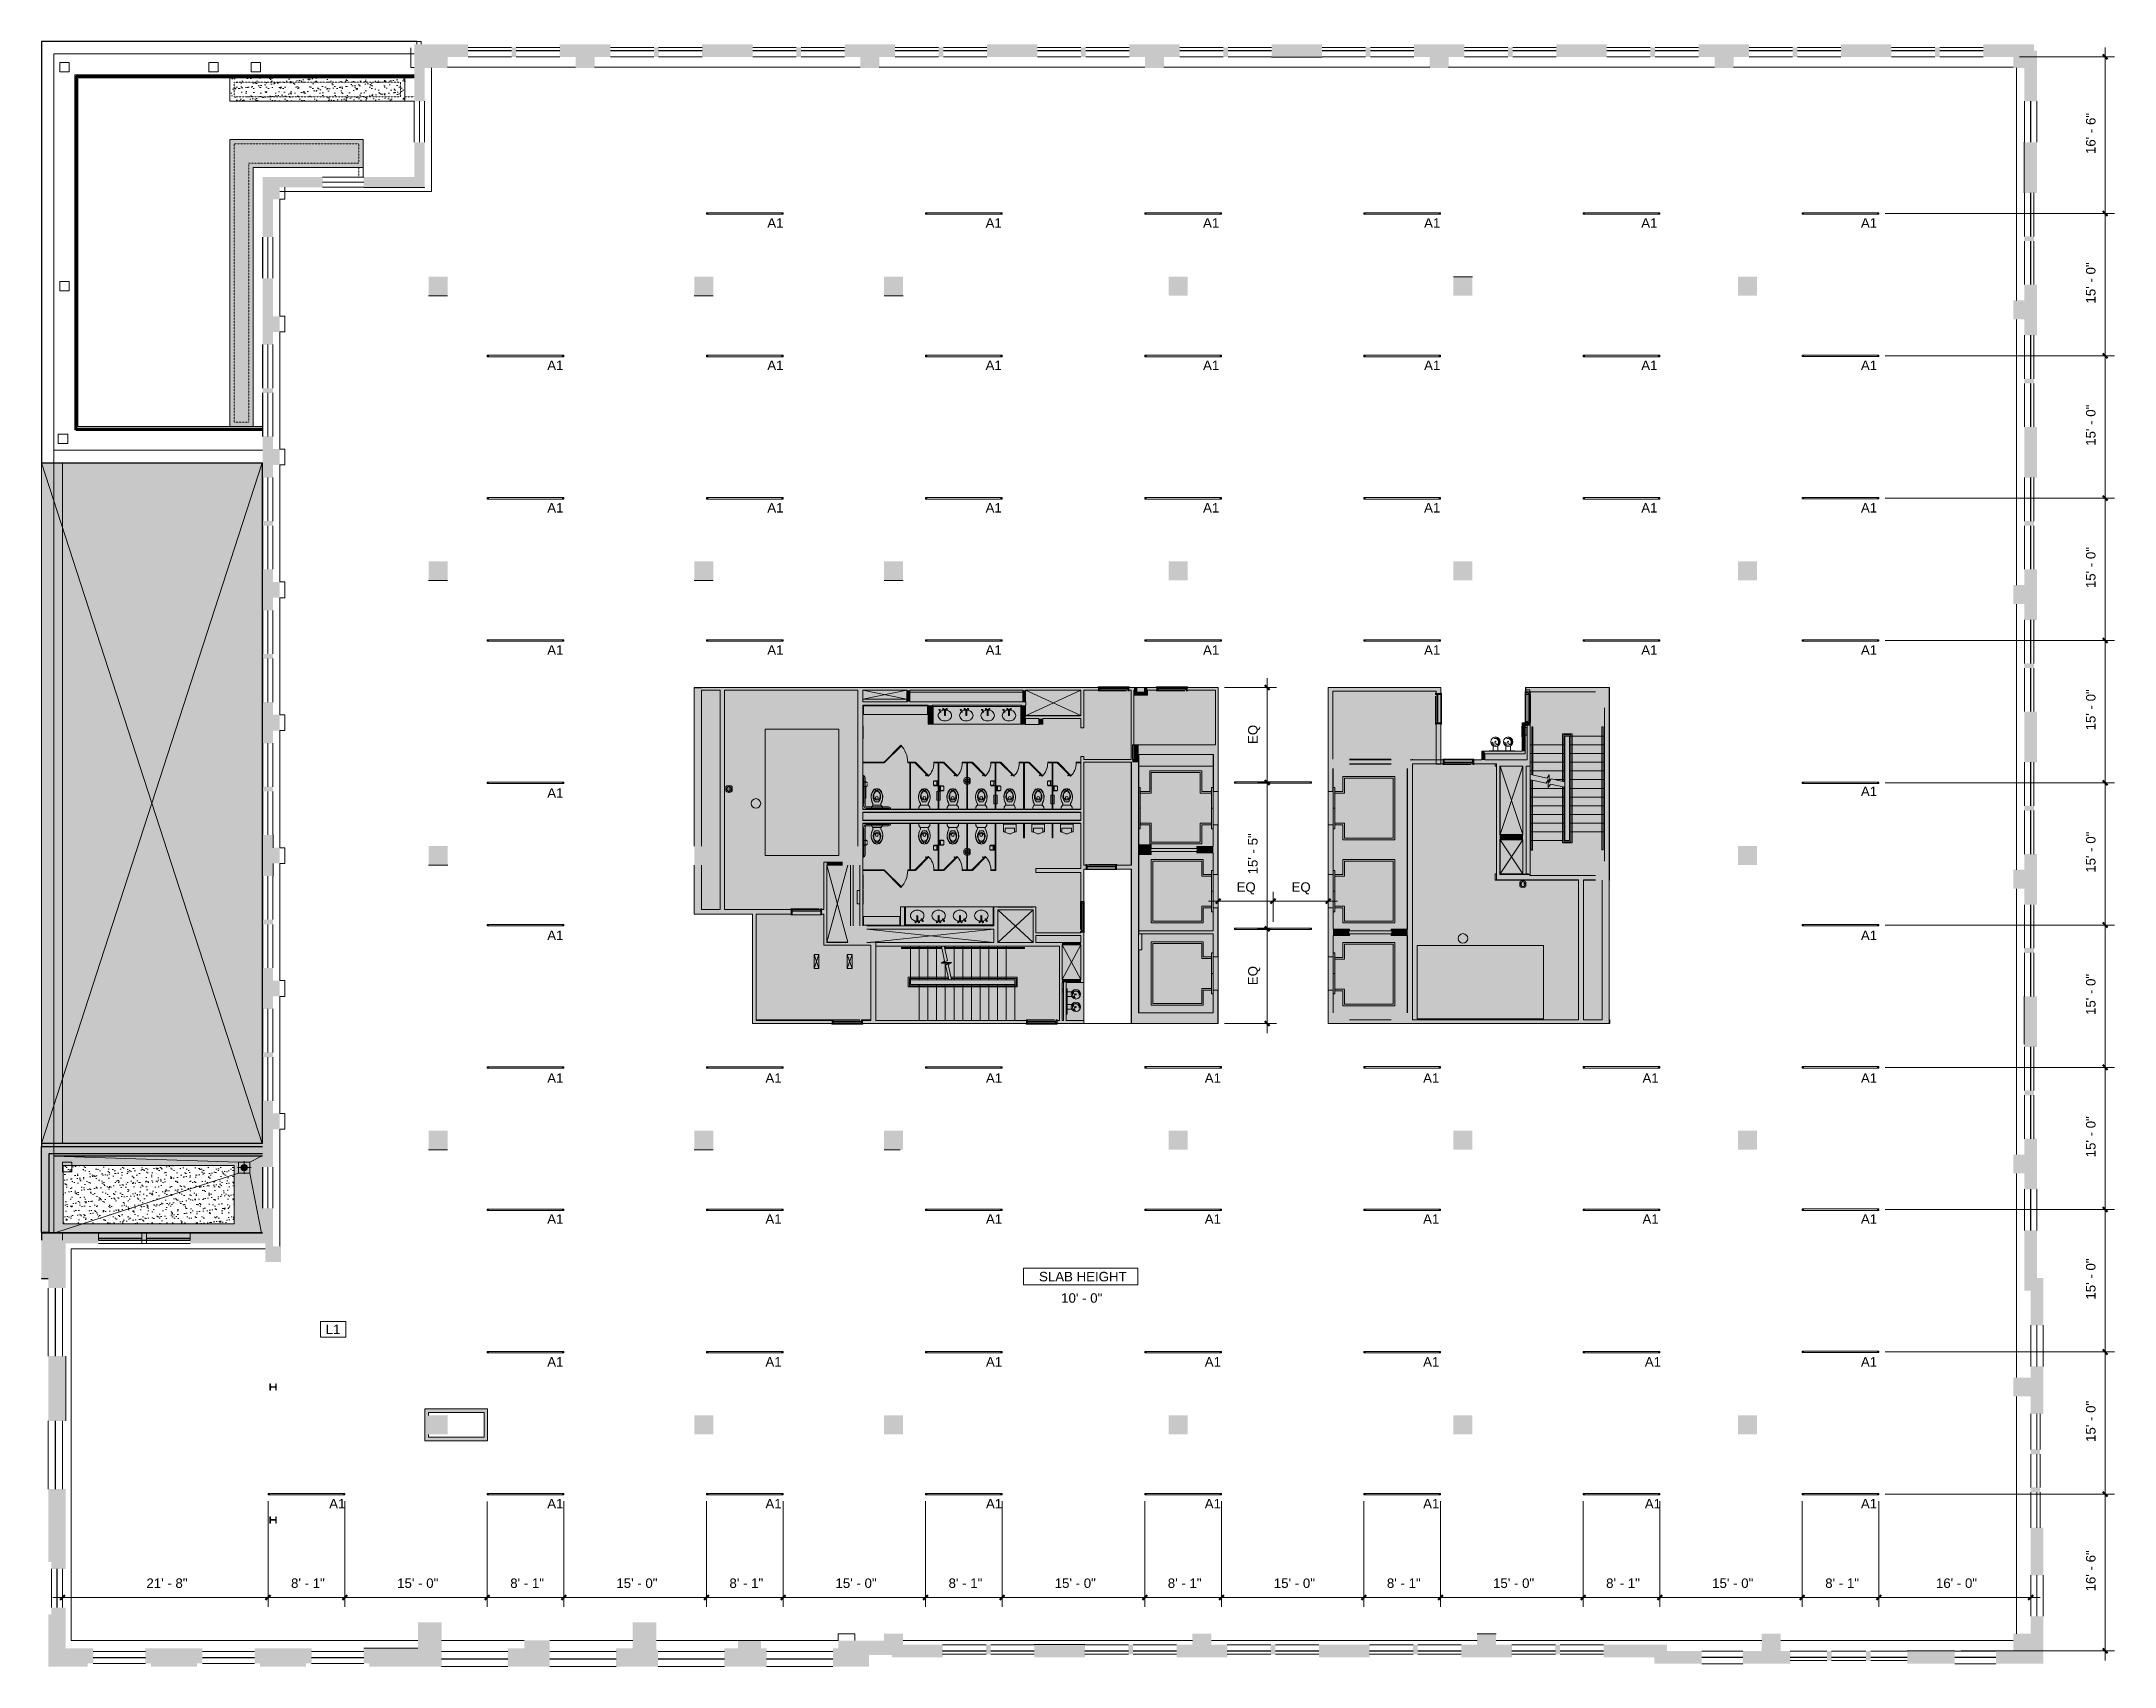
# Model space of a CAD drawing. Header units: inches. Extents: x 3 to 2625, y 0 to 2055.
import ezdxf

# ---------------------------------------------------------------- set-up
doc = ezdxf.new("R2010")
doc.units = ezdxf.units.IN
doc.header["$MEASUREMENT"] = 0
for name, pattern in [('IMPORT-CENTER2 _2_', [1.125, 0.75, -0.125, 0.125, -0.125]), ('IMPORT-CENTERS', [1.375, 1, -0.125, 0.125, -0.125]), ('IMPORT-Dash 1_16_', [0.125, 0.0625, -0.0625]), ('IMPORT-HIDDEN2 _2_', [0.1875, 0.125, -0.0625])]:
    doc.linetypes.add(name, pattern=pattern)
for name, color, linetype, lineweight in [('_800 AVAILABLE', 7, 'Continuous', 9), ('A-ANNO-DIMS', 211, 'Continuous', 9), ('A-ANNO-DIMS-128', 211, 'Continuous', 9), ('A-ANNO-KEYN', 231, 'Continuous', 9), ('A-CLNG', 13, 'Continuous', 13), ('A-DETL', 90, 'Continuous', 9), ('A-DETL-GENF', 92, 'Continuous', 9), ('A-DOOR', 31, 'Continuous', 13), ('A-WALL', 113, 'Continuous', 13), ('A-WALL-PATT', 111, 'Continuous', 13), ('A0207 - Terrace Backround_Link_dwg', 8, 'Continuous', 9), ('ARCH-L', 250, 'Continuous', 20), ('B-CL', 7, 'Continuous', 9), ('CORE', 7, 'Continuous', 9), ('E-LITE-EQPM', 33, 'Continuous', 9), ('E-LITE-EQPM-IDEN', 33, 'Continuous', 9), ('FLOR-OTLN', 250, 'Continuous', 20), ('G-ANNO-TEXT', 231, 'Continuous', 9), ('I-WALL', 2, 'Continuous', 9), ('L-AR-wall-existing', 250, 'Continuous', 20), ('L-DT-style-43', 250, 'Continuous', 20), ('L-GR-soil', 250, 'Continuous', 20), ('L-HS-pav-edge', 250, 'Continuous', 20), ('L-HS-railing-guard', 250, 'Continuous', 20), ('L-HS-wall', 10, 'Continuous', 30), ('N-ROOFDRAIN', 7, 'Continuous', 9), ('N-ROOFMAIN', 7, 'Continuous', 9), ('Victor Bldg - 8th Floor_LINK_dwg', 8, 'Continuous', 9), ('WALL-I', 250, 'Continuous', 20), ('WINDOWS', 7, 'Continuous', 9)]:
    doc.layers.add(name, color=color, linetype=linetype, lineweight=lineweight)
doc.styles.add('Arial', font='arial.ttf', dxfattribs={"height": 12})
doc.styles.add('Swis721 Lt BT', font='swissl.ttf', dxfattribs={"height": 12})
doc.dimstyles.new('OTJ_-_3_32__Linear__1_2__Tolerance', dxfattribs={"dimscale": 12, "dimtxt": 12.663781, "dimasz": 0.5, "dimexe": 1, "dimexo": 0.666667, "dimgap": 0.666667, "dimtad": 1, "dimdec": 1, "dimrnd": 0.5, "dimzin": 3, "dimdsep": 46, "dimlunit": 4, "dimtxsty": 'Swis721 Lt BT', "dimblk1": 'OBLIQUE', "dimblk2": 'OBLIQUE', "dimsah": 1, "dimcen": 0.09, "dimdle": 1, "dimazin": 0, "dimtfac": 1, "dimtdec": 4, "dimtix": 1, "dimtmove": 0, "dimatfit": 3, "dimfxl": 1, "dimtvp": 1, "dimfrac": 2, "dimtolj": 1, "dimtzin": 0, "dimarcsym": 2})
pattern_1 = [(37.5, (762.182, -6000), (-0.37796, 11.560943), [0, -9.12, 0, -10.2, -9.75]), (37.5, (762.182, -6000), (-0.37796, 11.560943), [-19.32, 0, -9.75]), (37.5, (762.182, -6000), (-0.37796, 11.560943), [0, -19.32, 0, -9.75]), (7.5, (762.182, -6000), (10.61866, 16.932876), [0, -4.92, 0, -8.22, -3.15]), (7.5, (762.182, -6000), (10.61866, 16.932876), [-13.14, 0, -3.15]), (7.5, (762.182, -6000), (10.61866, 16.932876), [0, -13.14, 0, -3.15]), (327.5, (754.802, -6000), (18.684514, 0.034169), [0, -3, 0, -10.8, -14.1]), (327.5, (754.802, -6000), (18.684514, 0.034169), [-13.8, 0, -14.1]), (327.5, (754.802, -6000), (18.684514, 0.034169), [0, -13.8, 0, -14.1]), (317.5, (754.802, -6000), (18.036465, 5.266324), [0, -1.5, 0, -7.08, -8.1]), (317.5, (754.802, -6000), (18.036465, 5.266324), [-8.58, 0, -8.1]), (317.5, (754.802, -6000), (18.036465, 5.266324), [0, -8.58, 0, -8.1])]

msp = doc.modelspace()

# ---------------------------------------------------------------- texts
at = {"layer": 'A-ANNO-KEYN', "insert": (362.85, 432.47), "char_height": 12, "width": 22.624, "attachment_point": 1, "style": 'Arial'}
msp.add_mtext('L1', dxfattribs=at)
at = {"layer": 'E-LITE-EQPM-IDEN', "char_height": 12, "width": 25.048, "attachment_point": 1, "style": 'Arial'}
for insert in [(921.36, 1831.5), (1197.41, 1831.5), (1472.4, 1831.5), (1751.92, 1831.5), (2026.54, 1831.5), (2304.34, 1831.5), (643.09, 1651.46), (921.36, 1651.46), (1197.41, 1651.46), (1472.4, 1651.46), (1751.92, 1651.46), (2026.54, 1651.46), (2304.34, 1651.46), (643.09, 1471.34), (921.36, 1471.34), (1197.41, 1471.34), (1472.4, 1471.34), (1751.92, 1471.34), (2026.54, 1471.34), (2304.34, 1471.34), (643.09, 1291.46), (921.36, 1291.46), (1197.41, 1291.46), (1472.4, 1291.46), (1751.92, 1291.46), (2026.54, 1291.46), (2304.34, 1291.46), (643.09, 1110.67), (2304.34, 1112.74), (643.09, 930.62), (2304.34, 930.62), (643.09, 750.14), (918.98, 750.14), (1197.86, 750.14), (1474.55, 750.14), (1750.71, 750.14), (2028.09, 750.14), (2304.34, 750.14), (643.09, 571.91), (918.98, 571.91), (1197.86, 571.91), (1474.55, 571.91), (1750.71, 571.91), (2028.09, 571.91), (2304.34, 571.94), (643.09, 391.31), (918.98, 391.31), (1197.86, 391.31), (1474.55, 391.31), (1750.71, 391.31), (2031.06, 391.31), (2304.34, 391.31), (367.37, 211.98), (643.09, 211.98), (918.98, 211.98), (1197.86, 211.98), (1474.55, 211.98), (1750.71, 211.98), (2031.06, 211.98), (2304.34, 211.98)]:
    msp.add_mtext('A1', dxfattribs=dict(at, insert=insert))
at = {"layer": 'G-ANNO-TEXT', "color": 7, "char_height": 12, "attachment_point": 1, "style": 'Swis721 Lt BT'}
for s, insert, width in [('SLAB HEIGHT', (1264.98, 499.07), 127.664), ('10\' - 0"', (1292.98, 472.07), 59.388)]:
    msp.add_mtext(s, dxfattribs=dict(at, insert=insert, width=width))

# ---------------------------------------------------------------- blocks, each defined once
blk = doc.blocks.new('Victor Bldg - 8th Floor_LINK_dwg_RDRAIN-8067652-LEVEL 08 RCP')
at = {"layer": 'N-ROOFDRAIN', "linetype": 'IMPORT-CENTERS'}
for p, q in [((-8.6, 0), (8.7, 0)), ((0, 8.2), (0, -7.7))]:
    blk.add_line(p, q, dxfattribs=at)
at = {"layer": 'N-ROOFDRAIN'}
for p, q in [((3, 0), (-3, 0)), ((2.8, 1), (-2.8, 1)), ((2.2, 2), (-2.2, 2)), ((2.8, -1), (-2.8, -1)), ((2.2, -2), (-2.2, -2))]:
    blk.add_line(p, q, dxfattribs=at)
at = {"layer": 'N-ROOFDRAIN', "flags": 128}
blk.add_lwpolyline([(7, 7), (7, -7), (-7, -7), (-7, 7)], close=True, dxfattribs=at)
at = {"layer": 'N-ROOFDRAIN'}
for radius in [4, 3]:
    blk.add_circle((0, 0), radius, dxfattribs=at)
blk = doc.blocks.new('Victor Bldg - 8th Floor_LINK_dwg_AH13F-8067653-LEVEL 08 RCP')
at = {"layer": 'CORE'}
for p, q in [((1110.4, 949.1), (1110.4, 942.4)), ((1111.3, 949.5), (1110.7, 949.5)), ((1111.6, 942.4), (1111.6, 949.1)), ((1110.7, 941.9), (1111.3, 941.9))]:
    blk.add_line(p, q, dxfattribs=at)
for centre, start_param, end_param in [((1110.7, 949.1), 0, 1.570796), ((1111.3, 949.1), 4.712389, 6.283185), ((1110.7, 942.4), 1.570796, 3.141593), ((1111.3, 942.4), 3.141593, 4.712389)]:
    blk.add_ellipse(centre, major_axis=(0, 0.45), ratio=0.666667, start_param=start_param, end_param=end_param, dxfattribs=at)
for centre in [(1108.9, 941.7), (1113.1, 941.7)]:
    blk.add_ellipse(centre, major_axis=(0, 1.17), ratio=0.666667, dxfattribs=at)
blk = doc.blocks.new('Victor Bldg - 8th Floor_LINK_dwg_AH13F-8067654-LEVEL 08 RCP')
at = {"layer": 'CORE'}
for p, q in [((1137.4, 949.1), (1137.4, 942.4)), ((1138.3, 949.5), (1137.7, 949.5)), ((1138.6, 942.4), (1138.6, 949.1)), ((1137.7, 941.9), (1138.3, 941.9))]:
    blk.add_line(p, q, dxfattribs=at)
for centre, start_param, end_param in [((1137.7, 949.1), 0, 1.570796), ((1138.3, 949.1), 4.712389, 6.283185), ((1137.7, 942.4), 1.570796, 3.141593), ((1138.3, 942.4), 3.141593, 4.712389)]:
    blk.add_ellipse(centre, major_axis=(0, 0.45), ratio=0.666667, start_param=start_param, end_param=end_param, dxfattribs=at)
for centre in [(1135.9, 941.7), (1140.1, 941.7)]:
    blk.add_ellipse(centre, major_axis=(0, 1.17), ratio=0.666667, dxfattribs=at)
blk = doc.blocks.new('Victor Bldg - 8th Floor_LINK_dwg_AH13F-8067655-LEVEL 08 RCP')
at = {"layer": 'CORE'}
for p, q in [((1191.4, 949.1), (1191.4, 942.4)), ((1192.3, 949.5), (1191.7, 949.5)), ((1192.6, 942.4), (1192.6, 949.1)), ((1191.7, 941.9), (1192.3, 941.9))]:
    blk.add_line(p, q, dxfattribs=at)
for centre, start_param, end_param in [((1191.7, 949.1), 0, 1.570796), ((1192.3, 949.1), 4.712389, 6.283185), ((1191.7, 942.4), 1.570796, 3.141593), ((1192.3, 942.4), 3.141593, 4.712389)]:
    blk.add_ellipse(centre, major_axis=(0, 0.45), ratio=0.666667, start_param=start_param, end_param=end_param, dxfattribs=at)
for centre in [(1189.9, 941.7), (1194.1, 941.7)]:
    blk.add_ellipse(centre, major_axis=(0, 1.17), ratio=0.666667, dxfattribs=at)
blk = doc.blocks.new('Victor Bldg - 8th Floor_LINK_dwg_AH13F-8067656-LEVEL 08 RCP')
at = {"layer": 'CORE'}
for p, q in [((1164.4, 949.1), (1164.4, 942.4)), ((1165.3, 949.5), (1164.7, 949.5)), ((1165.6, 942.4), (1165.6, 949.1)), ((1164.7, 941.9), (1165.3, 941.9))]:
    blk.add_line(p, q, dxfattribs=at)
for centre, start_param, end_param in [((1164.7, 949.1), 0, 1.570796), ((1165.3, 949.1), 4.712389, 6.283185), ((1164.7, 942.4), 1.570796, 3.141593), ((1165.3, 942.4), 3.141593, 4.712389)]:
    blk.add_ellipse(centre, major_axis=(0, 0.45), ratio=0.666667, start_param=start_param, end_param=end_param, dxfattribs=at)
for centre in [(1162.9, 941.7), (1167.1, 941.7)]:
    blk.add_ellipse(centre, major_axis=(0, 1.17), ratio=0.666667, dxfattribs=at)
blk = doc.blocks.new('Victor Bldg - 8th Floor_LINK_dwg_AH13F-8067657-LEVEL 08 RCP')
at = {"layer": 'CORE'}
for p, q in [((1145.4, 1209.9), (1145.4, 1203.2)), ((1146.3, 1210.3), (1145.7, 1210.3)), ((1146.6, 1203.2), (1146.6, 1209.9)), ((1145.7, 1202.7), (1146.3, 1202.7))]:
    blk.add_line(p, q, dxfattribs=at)
for centre in [(1143.9, 1210.5), (1148.1, 1210.5)]:
    blk.add_ellipse(centre, major_axis=(0, 1.17), ratio=0.666667, dxfattribs=at)
for centre, start_param, end_param in [((1145.7, 1209.9), 0, 1.570796), ((1146.3, 1209.9), 4.712389, 6.283185), ((1145.7, 1203.2), 1.570796, 3.141593), ((1146.3, 1203.2), 3.141593, 4.712389)]:
    blk.add_ellipse(centre, major_axis=(0, 0.45), ratio=0.666667, start_param=start_param, end_param=end_param, dxfattribs=at)
blk = doc.blocks.new('Victor Bldg - 8th Floor_LINK_dwg_AH13F-8067658-LEVEL 08 RCP')
at = {"layer": 'CORE'}
for p, q in [((1172.4, 1209.9), (1172.4, 1203.2)), ((1173.3, 1210.3), (1172.7, 1210.3)), ((1173.6, 1203.2), (1173.6, 1209.9)), ((1172.7, 1202.7), (1173.3, 1202.7))]:
    blk.add_line(p, q, dxfattribs=at)
for centre in [(1170.9, 1210.5), (1175.1, 1210.5)]:
    blk.add_ellipse(centre, major_axis=(0, 1.17), ratio=0.666667, dxfattribs=at)
for centre, start_param, end_param in [((1172.7, 1209.9), 0, 1.570796), ((1173.3, 1209.9), 4.712389, 6.283185), ((1172.7, 1203.2), 1.570796, 3.141593), ((1173.3, 1203.2), 3.141593, 4.712389)]:
    blk.add_ellipse(centre, major_axis=(0, 0.45), ratio=0.666667, start_param=start_param, end_param=end_param, dxfattribs=at)
blk = doc.blocks.new('Victor Bldg - 8th Floor_LINK_dwg_AH13F-8067659-LEVEL 08 RCP')
at = {"layer": 'CORE'}
for p, q in [((1226.4, 1209.9), (1226.4, 1203.2)), ((1227.3, 1210.3), (1226.7, 1210.3)), ((1227.6, 1203.2), (1227.6, 1209.9)), ((1226.7, 1202.7), (1227.3, 1202.7))]:
    blk.add_line(p, q, dxfattribs=at)
for centre in [(1224.9, 1210.5), (1229.1, 1210.5)]:
    blk.add_ellipse(centre, major_axis=(0, 1.17), ratio=0.666667, dxfattribs=at)
for centre, start_param, end_param in [((1226.7, 1209.9), 0, 1.570796), ((1227.3, 1209.9), 4.712389, 6.283185), ((1226.7, 1203.2), 1.570796, 3.141593), ((1227.3, 1203.2), 3.141593, 4.712389)]:
    blk.add_ellipse(centre, major_axis=(0, 0.45), ratio=0.666667, start_param=start_param, end_param=end_param, dxfattribs=at)
blk = doc.blocks.new('Victor Bldg - 8th Floor_LINK_dwg_AH13F-8067660-LEVEL 08 RCP')
at = {"layer": 'CORE'}
for p, q in [((1199.4, 1209.9), (1199.4, 1203.2)), ((1200.3, 1210.3), (1199.7, 1210.3)), ((1200.6, 1203.2), (1200.6, 1209.9)), ((1199.7, 1202.7), (1200.3, 1202.7))]:
    blk.add_line(p, q, dxfattribs=at)
for centre in [(1197.9, 1210.5), (1202.1, 1210.5)]:
    blk.add_ellipse(centre, major_axis=(0, 1.17), ratio=0.666667, dxfattribs=at)
for centre, start_param, end_param in [((1199.7, 1209.9), 0, 1.570796), ((1200.3, 1209.9), 4.712389, 6.283185), ((1199.7, 1203.2), 1.570796, 3.141593), ((1200.3, 1203.2), 3.141593, 4.712389)]:
    blk.add_ellipse(centre, major_axis=(0, 0.45), ratio=0.666667, start_param=start_param, end_param=end_param, dxfattribs=at)
blk = doc.blocks.new('Victor Bldg - 8th Floor_LINK_dwg_TOILETWP-8067661-LEVEL 08 RCP')
at = {"layer": 'CORE', "flags": 128}
for points in [[(7.2, 5), (5.6, 5), (2.5, 7), (0, 7), (0, -7), (2.5, -7), (5.6, -5), (7.2, -5)], [(5.4, 5.1), (5, 5.1), (5, -5), (5.4, -5)], [(8.1, -5.5), (10.6, -6.4), (12.5, -6.9), (13.8, -7.2), (15, -7.3), (16.9, -7.3), (18.7, -7), (20.5, -6.4), (22.3, -5.6), (23.4, -4.8), (24.3, -4.1), (25.3, -3.2), (25.5, -2.3), (25.5, -2), (25.3, -1.5), (25, -1.3), (24.5, -1.2), (23.5, -1.3), (22.2, -2.5), (21.5, -3), (20, -3.9), (18.2, -4.5), (16.6, -4.7), (15.6, -4.8), (14.5, -4.7), (13.5, -4.5), (12.4, -4.1), (11.6, -3.7), (10.5, -2.9), (9.5, -2.2), (9.5, 2.3), (10.5, 3), (11.6, 3.8), (12.4, 4.2), (13.5, 4.6), (14.5, 4.8), (15.6, 4.9), (16.6, 4.8), (18.2, 4.6), (20, 4), (21.5, 3.1), (22.2, 2.6), (23.5, 1.4), (24.5, 1.3), (25, 1.4), (25.3, 1.6), (25.5, 2.1), (25.5, 2.4), (25.3, 3.3), (24.3, 4.2), (23.4, 4.9), (22.3, 5.7), (20.5, 6.5), (18.7, 7.1), (16.9, 7.4), (15, 7.4), (13.8, 7.3), (12.5, 7), (10.6, 6.5), (8.1, 5.6)], [(22.3, 0), (22, 1.6), (21.2, 2.8), (19.9, 3.6), (18.1, 4), (15.7, 4), (13.9, 3.6), (12.6, 2.8), (11.7, 1.5), (11.4, 0)], [(22.3, 0.1), (22, -1.5), (21.2, -2.7), (19.9, -3.5), (18.1, -3.9), (15.7, -3.9), (13.9, -3.5), (12.6, -2.7), (11.7, -1.4), (11.4, 0.1)]]:
    blk.add_lwpolyline(points, dxfattribs=at)
at = {"layer": 'CORE'}
blk.add_circle((14.5, 0), 1.77, dxfattribs=at)
for centre, radius, start, end in [((14.9, -6.8), 14.1, 40.8531, 122.7754), ((18.8, 0), 4.96, 344.4353, 16.8577), ((20, 0), 5.98, 335.3815, 23.3669), ((14.9, 6.8), 14, 236.9216, 318.7734)]:
    blk.add_arc(centre, radius, start, end, dxfattribs=at)
blk = doc.blocks.new('Victor Bldg - 8th Floor_LINK_dwg_AG131-8067662-LEVEL 08 RCP')
at = {"layer": 'CORE'}
for p, q in [((1257, 1055.5), (1262.1, 1053.5)), ((1271, 1055.5), (1265.9, 1053.5))]:
    blk.add_line(p, q, dxfattribs=at)
at = {"layer": 'CORE', "flags": 128}
blk.add_lwpolyline([(1256, 1055.5), (1256, 1065.1), (1272, 1065.1), (1272, 1055.5), (1270, 1055.5), (1270, 1060.2), (1258, 1060.2), (1258, 1055.5)], close=True, dxfattribs=at)
at = {"layer": 'CORE'}
blk.add_ellipse((1264, 1056.1), major_axis=(4, 0), ratio=0.75, start_param=4.220783, end_param=5.203995, dxfattribs=at)
blk = doc.blocks.new('Victor Bldg - 8th Floor_LINK_dwg_AG131-8067663-LEVEL 08 RCP')
at = {"layer": 'CORE'}
for p, q in [((1221, 1055.5), (1226.1, 1053.5)), ((1235, 1055.5), (1229.9, 1053.5))]:
    blk.add_line(p, q, dxfattribs=at)
at = {"layer": 'CORE', "flags": 128}
blk.add_lwpolyline([(1220, 1055.5), (1220, 1065.1), (1236, 1065.1), (1236, 1055.5), (1234, 1055.5), (1234, 1060.2), (1222, 1060.2), (1222, 1055.5)], close=True, dxfattribs=at)
at = {"layer": 'CORE'}
blk.add_ellipse((1228, 1056.1), major_axis=(4, 0), ratio=0.75, start_param=4.220783, end_param=5.203995, dxfattribs=at)
blk = doc.blocks.new('Victor Bldg - 8th Floor_LINK_dwg_AG131-8067664-LEVEL 08 RCP')
at = {"layer": 'CORE'}
for p, q in [((1293, 1055.5), (1298.1, 1053.5)), ((1307, 1055.5), (1301.9, 1053.5))]:
    blk.add_line(p, q, dxfattribs=at)
at = {"layer": 'CORE', "flags": 128}
blk.add_lwpolyline([(1292, 1055.5), (1292, 1065.1), (1308, 1065.1), (1308, 1055.5), (1306, 1055.5), (1306, 1060.2), (1294, 1060.2), (1294, 1055.5)], close=True, dxfattribs=at)
at = {"layer": 'CORE'}
blk.add_ellipse((1300, 1056.1), major_axis=(4, 0), ratio=0.75, start_param=4.220783, end_param=5.203995, dxfattribs=at)
blk = doc.blocks.new('Victor Bldg - 8th Floor_LINK_dwg_A$C12A528CC-8067665-LEVEL 08 RCP')
at = {"layer": 'N-ROOFMAIN', "flags": 128}
blk.add_lwpolyline([(1, 12), (0, 12), (0, 0), (12, 0), (12, 12), (0, 12)], dxfattribs=at)
blk = doc.blocks.new('Victor Bldg - 8th Floor_LINK_dwg-6972240-LEVEL 08 RCP')
at = {"layer": '_800 AVAILABLE'}
for p, q in [((517, 2022.6), (679, 2022.6)), ((703, 2022.6), (1039, 2022.6)), ((1063, 2022.6), (1399, 2022.6)), ((1423, 2022.6), (1759, 2022.6)), ((1783, 2022.6), (2119.3, 2022.6)), ((2143.3, 2022.6), (2497, 2022.6)), ((2501.2, 2021.5), (2501.2, 1727.5)), ((304.9, 1707.6), (304.9, 1855.6)), ((304.9, 1539.6), (304.9, 1687.6)), ((2501.2, 1703.5), (2501.2, 1367.5)), ((304.9, 1371.6), (304.9, 1519.6)), ((304.9, 1203.6), (304.9, 1351.6)), ((2501.2, 1343.5), (2501.2, 1007.5)), ((304.9, 1035.5), (304.9, 1183.6)), ((304.9, 867.5), (304.9, 1015.5)), ((2501.2, 983.5), (2501.2, 647.5)), ((304.9, 699.5), (304.9, 847.5)), ((304.9, 531.5), (304.9, 679.5)), ((2501.2, 623.5), (2501.2, 365.5)), ((2501.2, 341.5), (2501.2, 41.5)), ((614, 32.9), (509.5, 32.9)), ((751.3, 32.9), (646.2, 32.9)), ((884.3, 32.9), (781.3, 32.9)), ((1011, 32.9), (913.5, 32.9)), ((1459, 32.9), (1093, 32.9)), ((1819, 32.9), (1483, 32.9)), ((2179, 32.9), (1843, 32.9)), ((2497, 32.9), (2203, 32.9))]:
    blk.add_line(p, q, dxfattribs=at)
at = {"layer": '_800 AVAILABLE', "flags": 128}
for points in [[(304.9, 1865.4), (496.8, 1865.4), (496.8, 2021.5)], [(479.5, 32.9), (41.1, 32.9), (41.1, 528.3), (286.5, 528.3)]]:
    blk.add_lwpolyline(points, dxfattribs=at)
at = {"layer": 'B-CL'}
blk.add_line((1789, 1757.2), (1789, 1757.5), dxfattribs=at)
at = {"layer": 'B-CL', "flags": 128}
for points in [[(1789, 1757.5), (1813, 1757.5), (1813, 1757.2)], [(1819, 41.3), (1819, 41.5), (1843, 41.5), (1843, 41.3)]]:
    blk.add_lwpolyline(points, dxfattribs=at)
at = {"layer": 'CORE'}
for p, q in [((483.5, 2055), (483.5, 2051.5)), ((283.2, 1616.6), (283.2, 1671.6)), ((283.2, 1555.6), (283.2, 1610.6)), ((282.7, 1522), (30, 1522)), ((1098, 1234.5), (1042, 1223.5)), ((1098, 1220.1), (1098, 1234.5)), ((1318, 1234.5), (1248, 1202.4)), ((1248, 1234.5), (1248, 1220.1)), ((1398.5, 1238), (1388.8, 1238)), ((1388.8, 1238), (1398.5, 1238)), ((1636.5, 1233.4), (1767.1, 1233.4)), ((1768.5, 1238), (1717.3, 1238)), ((1886, 1232.5), (1886, 1230.6)), ((1101.6, 1232), (1101.6, 1220.1)), ((1130, 1191.7), (1130, 1215.6)), ((1146.6, 1206), (1145.4, 1206)), ((1146, 1206), (1146, 1208.1)), ((1385.2, 1228.5), (1385, 1228.5)), ((1886, 1229.9), (1886, 1229.4)), ((1980, 1212.5), (1980, 1018.5)), ((1125, 1203.7), (1042, 1203.7)), ((1127.5, 1191.7), (1125, 1191.7)), ((1243, 1191.7), (1130, 1191.7)), ((1264.6, 1198.7), (1248, 1198.7)), ((1264.6, 1198.7), (1248, 1198.7)), ((1876.1, 1187.3), (1875.5, 1187.3)), ((1839.3, 1158), (1839.3, 1164.3)), ((1845.3, 1158), (1845.3, 1164.3)), ((1855.3, 1158), (1855.3, 1164.3)), ((1861.3, 1158), (1861.3, 1164.3)), ((1875.5, 1177.7), (1876.1, 1177.7)), ((1930, 1165.5), (1886, 1165.5)), ((1930, 1154.5), (1886, 1154.5)), ((1980, 1176.5), (1936, 1176.5)), ((1980, 1165.5), (1936, 1165.5)), ((1980, 1154.5), (1936, 1154.5)), ((1101.5, 1142.7), (1101.5, 1084.1)), ((1102.5, 1142.7), (1102.5, 1084.1)), ((1137.5, 1142.7), (1137.5, 1084.1)), ((1138.5, 1142.7), (1138.5, 1084.1)), ((1173.5, 1142.7), (1173.5, 1084.1)), ((1174.5, 1142.7), (1174.5, 1084.1)), ((1209.5, 1142.7), (1209.5, 1084.1)), ((1210.5, 1142.7), (1210.5, 1084.1)), ((1245.5, 1142.7), (1245.5, 1084.1)), ((1246.5, 1142.7), (1246.5, 1084.1)), ((1281.5, 1142.7), (1281.5, 1084.1)), ((1282.5, 1142.7), (1282.5, 1084.1)), ((1381.5, 1143.5), (1381.5, 1106.5)), ((1391, 1106.5), (1391, 1143.5)), ((1391, 1138.5), (1485.4, 1138.5)), ((1657.5, 1147.5), (1710.5, 1147.5)), ((1657.5, 1141), (1710.5, 1141)), ((1730.6, 1135.5), (1730.6, 932.5)), ((1737.1, 1147.5), (1737.1, 1146.5)), ((1843.5, 1138.5), (1843.5, 1002.5)), ((1930, 1143.5), (1886, 1143.5)), ((1886, 1000.3), (1886, 1138.5)), ((1930, 1132.5), (1886, 1132.5)), ((1980, 1143.5), (1936, 1143.5)), ((1980, 1132.5), (1936, 1132.5)), ((868.9, 1111.4), (868.9, 1108.1)), ((870.2, 1110.7), (871.6, 1110.7)), ((870.2, 1108.7), (871.6, 1108.7)), ((871.3, 1113.7), (874.6, 1113.7)), ((871.3, 1105.7), (874.6, 1105.7)), ((873.1, 1114), (873.1, 1105)), ((874.3, 1110.7), (875.7, 1110.7)), ((874.3, 1108.7), (875.7, 1108.7)), ((876.9, 1111.4), (876.9, 1108.1)), ((1043.5, 1111), (1042, 1111)), ((1045, 1088.6), (1045, 1123.9)), ((1045, 1118.9), (1046.5, 1118.9)), ((1045, 1118.4), (1046.5, 1118.4)), ((1046.5, 1118.2), (1045, 1118.2)), ((1045, 1113), (1046.5, 1113)), ((1045, 1112.9), (1046.5, 1112.9)), ((1045, 1112.4), (1046.5, 1112.4)), ((1170, 1121.7), (1170, 1118.4)), ((1171.2, 1121), (1172.7, 1121)), ((1171.2, 1119.1), (1172.7, 1119.1)), ((1172.3, 1124.1), (1172.7, 1124.1)), ((1172.3, 1116), (1172.7, 1116)), ((1175.3, 1124.1), (1175.6, 1124.1)), ((1175.3, 1121), (1176.7, 1121)), ((1175.3, 1119.1), (1176.7, 1119.1)), ((1175.3, 1116), (1175.6, 1116)), ((1178, 1121.7), (1178, 1118.4)), ((1390.8, 1106.5), (1391, 1106.5)), ((1491.5, 1106.5), (1491.5, 1064.5)), ((1930, 1110.5), (1886, 1110.5)), ((1912.1, 1121.5), (1910.1, 1121.5)), ((1930, 1121.5), (1917.8, 1121.5)), ((1980, 1121.5), (1936, 1121.5)), ((1980, 1110.5), (1936, 1110.5)), ((1043.5, 1098.3), (1042, 1098.3)), ((1042, 1084.1), (1318, 1084.1)), ((1042, 1080.1), (1318, 1080.1)), ((1074.6, 1087.1), (1046.5, 1087.1)), ((1046.5, 1085.6), (1074.6, 1085.6)), ((1077.6, 1084.1), (1076.1, 1084.1)), ((1930, 1099.5), (1886, 1099.5)), ((1930, 1088.5), (1886, 1088.5)), ((1930, 1077.5), (1886, 1077.5)), ((1980, 1099.5), (1936, 1099.5)), ((1980, 1088.5), (1936, 1088.5)), ((1980, 1077.5), (1936, 1077.5)), ((1318, 1070.1), (1042, 1070.1)), ((1042, 1066.1), (1318, 1066.1)), ((1045, 1061.6), (1045, 1026.3)), ((1046.5, 1064.6), (1074.6, 1064.6)), ((1074.6, 1063.1), (1046.5, 1063.1)), ((1077.6, 1066.1), (1076.1, 1066.1)), ((1101.5, 1007.5), (1101.5, 1066.1)), ((1102.5, 1007.5), (1102.5, 1066.1)), ((1137.5, 1007.5), (1137.5, 1066.1)), ((1138.5, 1007.5), (1138.5, 1066.1)), ((1173.5, 1007.5), (1173.5, 1066.1)), ((1174.5, 1007.5), (1174.5, 1066.1)), ((1209.5, 1007.5), (1209.5, 1066.1)), ((1381.5, 1064.5), (1381.8, 1064.5)), ((1930, 1066.5), (1886, 1066.5)), ((1930, 1055.5), (1886, 1055.5)), ((1980, 1066.5), (1936, 1066.5)), ((1980, 1055.5), (1936, 1055.5)), ((1043.5, 1026.3), (1043.5, 1038.8)), ((1045, 1045), (1046.5, 1045)), ((1045, 1044.5), (1046.5, 1044.5)), ((1045, 1044.4), (1046.5, 1044.4)), ((1046.5, 1039.2), (1045, 1039.2)), ((1045, 1039), (1046.5, 1039)), ((1045, 1038.5), (1046.5, 1038.5)), ((1170, 1028.6), (1170, 1031.9)), ((1171.2, 1031.2), (1172.7, 1031.2)), ((1171.2, 1029.2), (1172.7, 1029.2)), ((1172.3, 1034.2), (1172.7, 1034.2)), ((1172.3, 1026.2), (1172.7, 1026.2)), ((1175.3, 1034.2), (1175.6, 1034.2)), ((1175.3, 1031.2), (1176.7, 1031.2)), ((1175.3, 1029.2), (1176.7, 1029.2)), ((1175.3, 1026.2), (1175.6, 1026.2)), ((1178, 1028.6), (1178, 1031.9)), ((1391, 1039), (1390.8, 1039)), ((1390.8, 1027), (1391, 1027)), ((1391, 1027), (1391, 930.5)), ((1927, 1044.5), (1886, 1044.5)), ((1016.5, 1013.5), (996.6, 1013.5)), ((1630.5, 1001.5), (1630.8, 1001.5)), ((1842, 1002.5), (1843.6, 1002.5)), ((1847.6, 1002.5), (1877, 1002.5)), ((1872.8, 991), (1872.8, 987.7)), ((1874.1, 990.4), (1875.5, 990.4)), ((1874.1, 988.4), (1875.5, 988.4)), ((1875.2, 993.4), (1878.5, 993.4)), ((1875.2, 985.4), (1878.5, 985.4)), ((1878.2, 990.4), (1879.6, 990.4)), ((1878.2, 988.4), (1879.6, 988.4)), ((1880.8, 991), (1880.8, 987.7)), ((1886, 994.5), (1884, 994.5)), ((1947.3, 994.5), (1888.1, 994.5)), ((1968.5, 994.5), (1953.3, 994.5)), ((1953.3, 994.5), (1968.5, 994.5)), ((902.8, 951.5), (902.8, 817.1)), ((993, 915.7), (993, 951.5)), ((1090, 948.5), (1042, 948.5)), ((1096, 960.5), (1096, 938)), ((1213, 960.5), (1257.4, 960.5)), ((1257.4, 915.5), (1213, 956.9)), ((1630.8, 959.5), (1630.5, 959.5)), ((1208, 915.5), (1047.2, 932.5)), ((1049.6, 915.7), (1208, 932.5)), ((1261, 924.4), (1261, 915.5)), ((1391, 930.5), (1390.8, 930.5)), ((1730.6, 924.5), (1730.6, 826.5)), ((980.5, 900.5), (986.5, 882.5)), ((1022.5, 900.5), (1028.5, 882.5)), ((1058.6, 915.5), (1058.5, 915.5)), ((1058.6, 911), (1058.5, 911)), ((1113.5, 868.5), (1113.5, 911)), ((1124.5, 868.5), (1124.5, 911)), ((1135.5, 868.5), (1135.5, 911)), ((1146.5, 904.9), (1146.5, 911)), ((1146.5, 890.3), (1146.5, 891.4)), ((1157.5, 868.5), (1157.5, 911)), ((1168.5, 868.5), (1168.5, 911)), ((1179.5, 868.5), (1179.5, 911)), ((1190.5, 868.5), (1190.5, 911)), ((1201.5, 868.5), (1201.5, 911)), ((1212.5, 868.5), (1212.5, 911)), ((1223.5, 868.5), (1223.5, 911)), ((1318, 912.5), (1294.3, 868.6)), ((1294.3, 912.5), (1318, 868.6)), ((1391, 906.5), (1391, 826.5)), ((1150.2, 871.6), (1099.4, 871.6)), ((1146.5, 868.5), (1146.5, 889.4)), ((1103.1, 862.5), (1102.5, 862.5)), ((1113.5, 817.1), (1113.5, 862.5)), ((1124.5, 817.1), (1124.5, 862.5)), ((1135.5, 817.1), (1135.5, 862.5)), ((1146.5, 817.1), (1146.5, 862.5)), ((1157.5, 817.1), (1157.5, 862.5)), ((1168.5, 817.1), (1168.5, 862.5)), ((1179.5, 817.1), (1179.5, 862.5)), ((1190.5, 817.1), (1190.5, 862.5)), ((1201.5, 817.1), (1201.5, 862.5)), ((1212.5, 817.1), (1212.5, 862.5)), ((1223.5, 817.1), (1223.5, 862.5)), ((1295.9, 856.5), (1294.3, 856.5)), ((1294.3, 853), (1295.9, 853)), ((1300.4, 853.1), (1306.7, 853.1)), ((1300.4, 847.1), (1306.7, 847.1)), ((1491.5, 855.5), (1491.3, 855.5)), ((1630.8, 855.5), (1630.5, 855.5)), ((988.2, 813), (997.2, 813)), ((1249.3, 817), (1250.4, 817)), ((1295.9, 817.1), (1294.3, 817.1)), ((1300.4, 837.1), (1306.7, 837.1)), ((1300.4, 831.1), (1306.7, 831.1)), ((1321.5, 817.1), (1321.5, 817.1)), ((1491.5, 815.5), (1491.5, 813)), ((281.7, 645.5), (266.8, 637.9)), ((266.8, 623.9), (281.7, 548)), ((30, 548), (30, 539.3)), ((75.5, 539.3), (75.5, 548)), ((191.5, 539.3), (191.5, 548)), ((299.3, 353.9), (293.8, 353.9)), ((293.8, 353.1), (299.3, 353.1)), ((299.3, 185.9), (293.8, 185.9)), ((293.8, 185.1), (299.3, 185.1)), ((411, 23.1), (411, 23.1))]:
    blk.add_line(p, q, dxfattribs=at)
at = {"layer": 'CORE', "linetype": 'IMPORT-CENTER2 _2_'}
blk.add_line((989, 953.5), (990.1, 953.5), dxfattribs=at)
at = {"layer": 'CORE', "flags": 128}
for points in [[(478.1, 2051.5), (478.1, 2055), (3.5, 2055), (3.5, 548), (3.5, 539.3)], [(475, 2022), (470.5, 2022), (470.5, 2047)], [(475, 2039.5), (19, 2039.5), (19, 548), (252.8, 623.9)], [(311.2, 1870.6), (311.2, 1855.6), (304.9, 1855.6)], [(304.9, 1707.6), (311.2, 1707.6), (311.2, 1687.6), (304.9, 1687.6)], [(283.2, 1538), (19, 1538), (282.7, 1538)], [(283.2, 661.5), (30, 661.5), (30, 1522), (283.2, 1522)], [(304.9, 1539.6), (311.2, 1539.6), (311.2, 1519.6), (304.9, 1519.6)], [(304.9, 1371.6), (311.2, 1371.6), (311.2, 1351.6), (304.9, 1351.6)], [(838, 1238), (829, 1238), (829, 1237.5)], [(1042, 1223.5), (1098, 1223.5), (1042, 1234.5)], [(1248, 1202.5), (1318, 1202.5), (1248, 1234.5)], [(1340.2, 1234.5), (1341.5, 1234.5), (1341.5, 1238), (1340.2, 1238)], [(1378.8, 1234.5), (1377.5, 1234.5), (1377.5, 1238), (1378.8, 1238)], [(1414, 1238), (1415.4, 1238), (1415.4, 1234.5), (1414, 1234.5)], [(1452.5, 1238), (1451.4, 1238), (1451.4, 1234.5), (1452.5, 1234.5)], [(1773.1, 1237.9), (1773.1, 1238), (1630.5, 1238), (1630.5, 1237.9)], [(1886.4, 1229.4), (1880.4, 1229.4), (1880.4, 1232.4)], [(1124, 1203.7), (1124, 1214.7), (1043, 1214.7), (1043, 1203.7)], [(1244.4, 1220.1), (1244.4, 1232), (1101.6, 1232)], [(1131, 1191.7), (1131, 1214.2), (1242, 1214.2), (1242, 1191.7)], [(1767.1, 1230.4), (1767.1, 1229.4), (1773.1, 1229.4), (1773.1, 1230.4)], [(304.9, 1203.6), (311.2, 1203.6), (311.2, 1183.6), (304.9, 1183.6)], [(304.9, 1203.6), (311.2, 1203.6), (311.2, 1183.6), (304.9, 1183.6)], [(1042, 1189.7), (1042.6, 1189.7), (1042.6, 1173.1), (1042, 1173.1)], [(1767.1, 1191.9), (1767.1, 1193.4), (1773.1, 1193.4), (1773.1, 1191.9)], [(1876.1, 1189.3), (1875.5, 1189.3), (1875.5, 1175.7), (1876.1, 1175.7)], [(1879.6, 1177.7), (1881.9, 1177.7), (1881.9, 1187.3), (1879.6, 1187.3)], [(1888, 1127.6), (1888, 1188.5), (1889.6, 1188.5), (1889.6, 1127.3)], [(1042, 1142.7), (1069, 1142.7), (1069, 1143.7), (1069.7, 1143), (1090.9, 1164.3), (1090.2, 1165), (1069, 1143.7), (1042, 1143.7)], [(1485, 1153.5), (1485, 1106.5), (1485.5, 1106.5)], [(1866.3, 1157.5), (1866.3, 1158), (1834.3, 1158), (1834.3, 1157.5)], [(1926.9, 1119.3), (1926.9, 1179.5), (1939, 1179.5), (1939, 1041.5), (1926.9, 1041.5), (1926.9, 1112.6)], [(1928.5, 1112.2), (1928.5, 1043), (1937.5, 1043), (1937.5, 1178), (1928.5, 1178), (1928.5, 1119)], [(1928.5, 1044.5), (1930, 1044.5), (1930, 1176.5), (1930, 1044.5), (1936, 1044.5), (1936, 1176.5), (1930, 1176.5), (1936, 1176.5), (1936, 1044.5), (1930, 1044.5)], [(1108, 1142.7), (1125, 1125.8), (1125.7, 1126.5), (1108.7, 1143.5), (1108, 1142.7), (1108.7, 1142)], [(1123.2, 1127.5), (1121.9, 1126.3), (1121.6, 1126.6), (1122.8, 1127.9)], [(1159.2, 1127.5), (1157.9, 1126.3), (1157.6, 1126.6), (1158.8, 1127.9)], [(1195.2, 1127.5), (1193.9, 1126.3), (1193.6, 1126.6), (1194.8, 1127.9)], [(1231.2, 1127.5), (1229.9, 1126.3), (1229.6, 1126.6), (1230.8, 1127.9)], [(1267.2, 1127.5), (1265.9, 1126.3), (1265.6, 1126.6), (1266.8, 1127.9)], [(1303.2, 1127.5), (1301.9, 1126.3), (1301.6, 1126.6), (1302.8, 1127.9)], [(1318, 1142.7), (1312, 1142.7), (1312, 1143.7), (1318, 1143.7)], [(1636.5, 1106.5), (1637, 1106.5), (1637, 1135.5)], [(1776.1, 1146.5), (1777.1, 1146.5), (1777.1, 1141.5), (1776.1, 1141.5)], [(1814.6, 1146.5), (1813.1, 1146.5), (1813.1, 1141.5), (1814.6, 1141.5)], [(1843.6, 1138.5), (1842, 1138.5), (1842, 1141.5)], [(1877, 1138.5), (1848, 1052), (1877, 1052), (1848, 1138.5), (1848, 1052)], [(1886.5, 1128), (1907.6, 1123.6), (1910.1, 1127.8), (1910.1, 1118), (1912.7, 1122.6), (1930, 1118.7)], [(1043.5, 1123.9), (1043.5, 1090.4), (1042, 1090.4)], [(1045, 1098.3), (1046, 1098.3), (1046, 1111), (1045, 1111)], [(1381.8, 1106.5), (1381.5, 1106.5), (1381.5, 1064.5), (1381.5, 1013.5)], [(1630.8, 1064.5), (1630.5, 1064.5), (1630.5, 1106.5)], [(1886.5, 1121.2), (1906.5, 1117.1), (1909, 1121.3), (1909, 1111.5), (1911.6, 1116), (1930, 1111.9)], [(1889, 1120.6), (1889, 1032.5), (1887.5, 1032.5), (1887.5, 1120.9)], [(1042, 1088.9), (1043.5, 1088.9), (1043.5, 1088.6)], [(1042, 1061.4), (1043.5, 1061.4), (1043.5, 1061.6)], [(1043.5, 1026.3), (1043.5, 1059.9), (1042, 1059.9)], [(1210.5, 1007.5), (1204, 1007.5), (1204, 1006.5), (1210.5, 1006.5), (1210.5, 1066.1)], [(1245.5, 1066.1), (1245.5, 1048.1), (1246.5, 1048.1), (1246.5, 1066.1)], [(1281.5, 1066.1), (1281.5, 1048.1), (1282.5, 1048.1), (1282.5, 1066.1)], [(1390.8, 1064.5), (1391, 1064.5), (1391, 1039)], [(1485.3, 1064.5), (1485, 1064.5), (1485, 1037)], [(1491.5, 959.5), (1491.5, 1001.5), (1491.5, 1064.5), (1491.3, 1064.5)], [(1630.5, 1064.5), (1630.5, 1001.5), (1630.5, 959.5), (1630.5, 897.5), (1630.8, 897.5)], [(1636.8, 1001.5), (1637, 1001.5), (1637, 1064.5), (1636.8, 1064.5)], [(304.9, 1035.5), (311.2, 1035.5), (311.2, 1015.5), (304.9, 1015.5)], [(1108, 1007.5), (1125, 1024.5), (1125.7, 1023.8)], [(1108, 1006.5), (1108, 1007.5), (1108.7, 1006.8), (1125.7, 1023.8)], [(1123.2, 1022.7), (1121.9, 1024), (1121.6, 1023.6), (1122.8, 1022.3)], [(1159.2, 1022.7), (1157.9, 1024), (1157.6, 1023.6), (1158.8, 1022.3)], [(1195.2, 1022.7), (1193.9, 1024), (1193.6, 1023.6), (1194.8, 1022.3)], [(1485, 1029), (1485, 1001.5), (1491.5, 1001.5)], [(1848, 1045.5), (1877, 1045.5), (1848, 1002.5), (1877, 1002.5), (1848, 1045.5), (1848, 1002.5)], [(993, 957.5), (993, 1017.1), (1016.5, 1017.1)], [(1023.2, 1013.5), (996.6, 916), (996.6, 1013.5), (1023.2, 916), (996.6, 916)], [(1042, 1007.5), (1069, 1007.5), (1069, 1006.5), (1069.7, 1007.2), (1090.9, 986), (1090.2, 985.3), (1069, 1006.5), (1042, 1006.5)], [(1042, 1001.3), (1042.6, 1001.3), (1042.6, 983.2), (1042, 983.2)], [(1108.7, 1008.2), (1108, 1007.5), (1099, 1007.5), (1099, 1006.5), (1108, 1006.5)], [(1324.5, 1008.5), (1325.5, 1008.5), (1325.5, 1013.5), (1324.5, 1013.5)], [(1363, 1013.5), (1361.8, 1013.5), (1361.8, 1008.5), (1363, 1008.5)], [(1381.5, 1008.5), (1381.5, 813), (1381.8, 813)], [(1407, 1020.5), (1472.7, 1020.5), (1472.7, 1001.5), (1483, 1001.5), (1483, 959.5), (1472.7, 959.5), (1472.7, 940.5), (1407, 940.5), (1407, 1020.5)], [(1409, 1018.5), (1470.7, 1018.5), (1470.7, 999.5), (1483, 999.5), (1483, 961.5), (1470.7, 961.5), (1470.7, 942.5), (1409, 942.5), (1409, 1018.5)], [(1884, 995), (1884, 994.5), (1842, 994.5), (1842, 1002.5)], [(1881, 1002.5), (1884, 1002.5), (1884, 1001.5)], [(1038.5, 964.6), (1035.1, 964.6), (1035.1, 981.3), (1038.5, 981.3)], [(1042, 963.9), (1042.6, 963.9), (1042.6, 981.9), (1042, 981.9)], [(1947.3, 994.5), (1886, 994.5), (1886, 994.8)], [(902.8, 813.1), (902.8, 813), (1004.5, 813), (1004.5, 817.6), (907.4, 817.6), (907.4, 951.5)], [(951.6, 951.5), (953, 951.5), (953, 957.5), (951.6, 957.5)], [(990.1, 951.5), (989, 951.5), (989, 957.5), (990.1, 957.5)], [(1089, 948.5), (1089, 937.5), (1043, 937.5), (1043, 948.5)], [(1095, 960.5), (1090, 960.5), (1090, 936.5)], [(1207, 960.5), (1207, 938), (1095, 938)], [(1095, 936.5), (1095, 960.5), (1208, 960.5)], [(1213, 956.9), (1257.4, 956.9), (1213, 915.5)], [(1257.4, 915.5), (1257.4, 956.9), (1257.4, 924.5)], [(1260.9, 960.5), (1261, 960.5), (1261, 927.9)], [(1318, 967.2), (1318, 965.6), (1321.5, 965.6), (1321.5, 967.2)], [(1485, 930.5), (1485, 959.5), (1485.3, 959.5)], [(1491.3, 959.5), (1491.5, 959.5), (1491.5, 897.5)], [(1637, 932.5), (1637, 959.5), (1636.8, 959.5)], [(1318, 928.7), (1318, 929.6), (1321.5, 929.6), (1321.5, 928.7)], [(1390.8, 906.5), (1395, 906.5), (1395, 926.5)], [(1485.3, 897.5), (1485, 897.5), (1485, 926.5)], [(1636.8, 897.5), (1637, 897.5), (1637, 924.5)], [(986.5, 900.5), (980.5, 882.5), (980.5, 900.5), (986.5, 900.5), (986.5, 882.5), (980.5, 882.5)], [(1028.5, 900.5), (1022.5, 882.5), (1022.5, 900.5), (1028.5, 900.5), (1028.5, 882.5), (1022.5, 882.5)], [(1142.2, 907.9), (1090.9, 907.9), (1090.9, 909.4), (1141.9, 909.4)], [(1102.5, 911), (1102.5, 868.5), (1102.5, 862.5), (1234.5, 862.5), (1234.5, 868.5), (1102.5, 868.5), (1234.5, 868.5), (1234.5, 862.5)], [(1150.8, 868.6), (1146.7, 887), (1150.9, 889.4), (1141.1, 889.4), (1145.6, 892.1), (1141.5, 911)], [(1154.5, 868.6), (1150.2, 887.8), (1154.4, 890.3), (1144.6, 890.3), (1149.1, 892.9), (1145.2, 911)], [(1145.5, 909.4), (1246.5, 909.4), (1246.5, 907.9), (1145.9, 907.9)], [(1407, 916.5), (1472.7, 916.5), (1472.7, 897.5), (1483, 897.5), (1483, 855.5), (1472.7, 855.5), (1472.7, 836.5), (1407, 836.5), (1407, 916.5)], [(1409, 914.5), (1470.7, 914.5), (1470.7, 895.5), (1483, 895.5), (1483, 857.5), (1470.7, 857.5), (1470.7, 838.5), (1409, 838.5), (1409, 914.5)], [(1491.3, 813), (1491.5, 813), (1491.5, 855.5), (1491.5, 897.5), (1491.2, 897.5)], [(1630.8, 813), (1630.5, 813), (1630.5, 855.5), (1630.5, 897.5)], [(304.9, 867.5), (311.2, 867.5), (311.2, 847.5), (304.9, 847.5)], [(1099.4, 871.6), (1099.4, 859.4), (1174.6, 859.4), (1237.5, 859.4), (1237.5, 871.6), (1153.9, 871.6)], [(1154.2, 870.1), (1236, 870.1), (1236, 860.9), (1174.2, 860.9), (1101, 860.9), (1101, 870.1), (1150.5, 870.1)], [(1234.5, 817.1), (1234.5, 862.5), (1102.5, 862.5), (1102.5, 868.5)], [(1299.4, 817.1), (1321.5, 817.1), (1321.5, 865.1)], [(1299.4, 857.1), (1300.4, 857.1), (1300.4, 825.1), (1299.4, 825.1)], [(1485.3, 855.5), (1485, 855.5), (1485, 826.5)], [(1637, 826.5), (1637, 855.5), (1636.8, 855.5)], [(1052.5, 817.6), (1040.5, 817.6), (1040.5, 813), (1250.4, 813), (1250.4, 817), (1250.4, 813)], [(1286.4, 813), (1286.4, 817), (1287.8, 817)], [(1299.4, 813), (1286.4, 813), (1286.4, 817)], [(1296.1, 813), (1321.5, 813), (1321.5, 813.1)], [(304.9, 699.5), (311.2, 699.5), (311.2, 679.5), (304.9, 679.5)], [(283.2, 645.5), (19, 645.5), (252.8, 637.9)], [(3.5, 548), (75.5, 548), (75.5, 539.3)], [(191.5, 539.3), (191.5, 548), (283.2, 548)], [(3.5, 491.3), (3.5, 490.5), (12, 490.5)], [(293.3, 354.4), (293.3, 357.5), (292.5, 357.5), (292.5, 349.5), (293.3, 349.5), (293.3, 352.6)], [(299.8, 352.6), (299.8, 349.5), (300.5, 349.5), (300.5, 357.5), (299.8, 357.5), (299.8, 354.4)], [(293.3, 186.4), (293.3, 189.5), (292.5, 189.5), (292.5, 181.5), (293.3, 181.5), (293.3, 184.6)], [(299.8, 184.6), (299.8, 181.5), (300.5, 181.5), (300.5, 189.5), (299.8, 189.5), (299.8, 186.4)], [(913.5, 33), (913.5, 33.1), (884.3, 33.1), (884.3, 33)], [(1011, 32.9), (1011, 41.5), (1032, 41.5), (1032, 32.9)], [(411, 23.1), (411, 23.1), (479.5, 23.1)]]:
    blk.add_lwpolyline(points, dxfattribs=at)
for points in [[(1140.8, 1206.8), (1138.9, 1209.5)], [(1141, 1207), (1139.2, 1209.6)], [(1167.8, 1206.8), (1165.9, 1209.5)], [(1168, 1207), (1166.2, 1209.6)], [(1194.8, 1206.8), (1192.9, 1209.5)], [(1195, 1207), (1193.2, 1209.6)], [(1221.8, 1206.8), (1219.9, 1209.5)], [(1222, 1207), (1220.2, 1209.6)], [(918.8, 1025.5), (1011.8, 1025.5), (1011.8, 1185.5), (918.8, 1185.5)], [(1265.3, 1191.7), (1265.3, 1191.2), (1247.3, 1191.2), (1247.3, 1191.7), (1247.3, 1191.2), (1265.3, 1191.2)], [(1978.5, 1188.5), (1976.9, 1188.5), (1976.9, 1032.9), (1978.5, 1032.9)], [(1108, 1143.7), (1099, 1143.7), (1099, 1142.7), (1108, 1142.7)], [(1132, 1143.7), (1144, 1143.7), (1144, 1142.7), (1132, 1142.7)], [(1161, 1125.8), (1161.7, 1126.5), (1144.7, 1143.5), (1144, 1142.7)], [(1197.7, 1126.5), (1197, 1125.8), (1180, 1142.7), (1180, 1143.7), (1168, 1143.7), (1168, 1142.7), (1180, 1142.7), (1180.7, 1143.5)], [(1204, 1143.7), (1216, 1143.7), (1216, 1142.7), (1216.7, 1143.5), (1233.7, 1126.5), (1233, 1125.8), (1216, 1142.7), (1204, 1142.7)], [(1240, 1143.7), (1240, 1142.7), (1252, 1142.7), (1269, 1125.8), (1269.7, 1126.5), (1252.7, 1143.5), (1252, 1142.7), (1252, 1143.7)], [(1305.7, 1126.5), (1305, 1125.8), (1288, 1142.7), (1276, 1142.7), (1276, 1143.7), (1288, 1143.7), (1288, 1142.7), (1288.7, 1143.5)], [(1393, 1064.5), (1393, 1106.5), (1405, 1106.5), (1405, 1132.5), (1470.7, 1132.5), (1470.7, 1106.5), (1483, 1106.5), (1483, 1064.5), (1470.7, 1064.5), (1470.7, 1040.5), (1405, 1040.5), (1405, 1064.5)], [(1393, 1066.5), (1393, 1104.5), (1407, 1104.5), (1407, 1130.5), (1468.7, 1130.5), (1468.7, 1104.5), (1483, 1104.5), (1483, 1066.5), (1468.7, 1066.5), (1468.7, 1042.5), (1407, 1042.5), (1407, 1066.5)], [(1131.5, 1119.5), (1135.7, 1119.5), (1135.7, 1114.4), (1131.5, 1114.4)], [(1132, 1113.7), (1137.4, 1113.7), (1137.4, 1120.1), (1132, 1120.1), (1132, 1119.6), (1136, 1119.6), (1136, 1114.2), (1132, 1114.2)], [(1135.8, 1095.5), (1135.8, 1106.5), (1139.9, 1106.5), (1139.9, 1095.5)], [(1144, 1113.7), (1138.6, 1113.7), (1138.6, 1107.4), (1144, 1107.4), (1144, 1107.9), (1139.9, 1107.9), (1139.9, 1113.2), (1144, 1113.2)], [(1144.5, 1108), (1140.3, 1108), (1140.3, 1113.1), (1144.5, 1113.1)], [(1203.5, 1119.5), (1207.7, 1119.5), (1207.7, 1114.4), (1203.5, 1114.4)], [(1204, 1113.7), (1209.4, 1113.7), (1209.4, 1120.1), (1204, 1120.1), (1204, 1119.6), (1208, 1119.6), (1208, 1114.2), (1204, 1114.2)], [(1207.9, 1091.1), (1207.9, 1102.1), (1212.1, 1102.1), (1212.1, 1091.1)], [(1216, 1113.7), (1210.6, 1113.7), (1210.6, 1107.4), (1216, 1107.4), (1216, 1107.9), (1211.9, 1107.9), (1211.9, 1113.2), (1216, 1113.2)], [(1216.5, 1108), (1212.3, 1108), (1212.3, 1113.1), (1216.5, 1113.1)], [(1275.5, 1119.5), (1279.7, 1119.5), (1279.7, 1114.4), (1275.5, 1114.4)], [(1276, 1113.7), (1281.4, 1113.7), (1281.4, 1120.1), (1276, 1120.1), (1276, 1119.6), (1280, 1119.6), (1280, 1114.2), (1276, 1114.2)], [(1279.9, 1091.1), (1279.9, 1102.1), (1284.1, 1102.1), (1284.1, 1091.1)], [(1288, 1113.7), (1282.6, 1113.7), (1282.6, 1107.4), (1288, 1107.4), (1288, 1107.9), (1283.9, 1107.9), (1283.9, 1113.2), (1288, 1113.2)], [(1288.5, 1108), (1284.3, 1108), (1284.3, 1113.1), (1288.5, 1113.1)], [(1391, 1111.5), (1393, 1111.5), (1393, 1085.5), (1391, 1085.5)], [(1485, 1111.5), (1483, 1111.5), (1483, 1085.5), (1485, 1085.5)], [(1637, 1111.5), (1639, 1111.5), (1639, 1085.5), (1637, 1085.5)], [(1715, 1125.5), (1649.3, 1125.5), (1649.3, 1106.5), (1639, 1106.5), (1639, 1064.5), (1649.3, 1064.5), (1649.3, 1045.5), (1715, 1045.5)], [(1713, 1123.5), (1651.3, 1123.5), (1651.3, 1104.5), (1639, 1104.5), (1639, 1066.5), (1651.3, 1066.5), (1651.3, 1047.5), (1713, 1047.5)], [(1391, 1059.5), (1393, 1059.5), (1393, 1085.5), (1391, 1085.5)], [(1485, 1059.5), (1483, 1059.5), (1483, 1085.5), (1485, 1085.5)], [(1637, 1059.5), (1639, 1059.5), (1639, 1085.5), (1637, 1085.5)], [(1131.5, 1032.9), (1135.7, 1032.9), (1135.7, 1038), (1131.5, 1038)], [(1132, 1038.6), (1137.3, 1038.6), (1137.3, 1032.3), (1132, 1032.3), (1132, 1032.8), (1136, 1032.8), (1136, 1038.1), (1132, 1038.1)], [(1132, 1006.5), (1132, 1007.5), (1144, 1007.5), (1144.7, 1006.8), (1161.7, 1023.8), (1161, 1024.5), (1144, 1007.5), (1144, 1006.5)], [(1144, 1038.6), (1138.7, 1038.6), (1138.7, 1045), (1144, 1045), (1144, 1044.5), (1140, 1044.5), (1140, 1039.1), (1144, 1039.1)], [(1144.5, 1044.4), (1140.3, 1044.4), (1140.3, 1039.3), (1144.5, 1039.3)], [(1197.7, 1023.8), (1197, 1024.5), (1180, 1007.5), (1168, 1007.5), (1168, 1006.5), (1180, 1006.5), (1180, 1007.5), (1180.7, 1006.8)], [(1202.8, 1032.9), (1207, 1032.9), (1207, 1038), (1202.8, 1038)], [(1203.3, 1038.6), (1208.7, 1038.6), (1208.7, 1032.3), (1203.3, 1032.3), (1203.3, 1032.8), (1207.4, 1032.8), (1207.4, 1038.1), (1203.3, 1038.1)], [(1485, 1006.5), (1483, 1006.5), (1483, 980.5), (1485, 980.5)], [(1637, 1006.5), (1639, 1006.5), (1639, 980.5), (1637, 980.5)], [(1715, 1020.5), (1649.3, 1020.5), (1649.3, 1001.5), (1639, 1001.5), (1639, 959.5), (1649.3, 959.5), (1649.3, 940.5), (1715, 940.5)], [(1713, 1018.5), (1651.3, 1018.5), (1651.3, 999.5), (1639, 999.5), (1639, 961.5), (1651.3, 961.5), (1651.3, 942.5), (1713, 942.5)], [(1886, 1000.5), (1968.5, 1000.5)], [(1485, 954.5), (1483, 954.5), (1483, 980.5), (1485, 980.5)], [(1637, 954.5), (1639, 954.5), (1639, 980.5), (1637, 980.5)], [(1116, 945.3), (1117.8, 942.6)], [(1116.2, 945.5), (1118.1, 942.8)], [(1143, 945.3), (1144.8, 942.6)], [(1143.2, 945.5), (1145.1, 942.8)], [(1170, 945.3), (1171.8, 942.6)], [(1170.2, 945.5), (1172.1, 942.8)], [(1197, 945.3), (1198.8, 942.6)], [(1197.2, 945.5), (1199.1, 942.8)], [(1485, 902.5), (1483, 902.5), (1483, 876.5), (1485, 876.5)], [(1637, 902.5), (1639, 902.5), (1639, 876.5), (1637, 876.5)], [(1715, 915.5), (1649.3, 915.5), (1649.3, 896.5), (1639, 896.5), (1639, 854.5), (1649.3, 854.5), (1649.3, 835.5), (1715, 835.5)], [(1713, 913.5), (1651.3, 913.5), (1651.3, 894.5), (1639, 894.5), (1639, 856.5), (1651.3, 856.5), (1651.3, 837.5), (1713, 837.5)], [(1903.1, 819), (1903.1, 912), (1743.1, 912), (1743.1, 819)], [(1485, 850.5), (1483, 850.5), (1483, 876.5), (1485, 876.5)], [(1637, 850.5), (1639, 850.5), (1639, 876.5), (1637, 876.5)]]:
    blk.add_lwpolyline(points, close=True, dxfattribs=at)
at = {"layer": 'CORE', "linetype": 'IMPORT-HIDDEN2 _2_', "flags": 128}
for points in [[(1044.9, 1112.4), (1042.2, 1112.4), (1042.2, 1118.9), (1044.9, 1118.9)], [(1044.9, 1112.9), (1042.7, 1112.9), (1042.7, 1118.4), (1044.9, 1118.4)], [(1044.9, 1118.2), (1043.1, 1118.2), (1043.1, 1113), (1044.9, 1113)], [(1046.5, 1118.4), (1047, 1118.4), (1047, 1118.9), (1046.5, 1118.9)], [(1046.5, 1113), (1047.5, 1113), (1047.5, 1118.2), (1046.5, 1118.2)], [(1046.5, 1112.9), (1047, 1112.9), (1047, 1112.4), (1046.5, 1112.4)], [(1045, 1038.5), (1042.2, 1038.5), (1042.2, 1045), (1045, 1045)], [(1045, 1044.5), (1042.7, 1044.5), (1042.7, 1039), (1045, 1039)], [(1045, 1039.2), (1043.1, 1039.2), (1043.1, 1044.4), (1045, 1044.4)], [(1046.5, 1044.5), (1047, 1044.5), (1047, 1045), (1046.5, 1045)], [(1046.5, 1044.4), (1047.5, 1044.4), (1047.5, 1039.2), (1046.5, 1039.2)], [(1046.5, 1039), (1047, 1039), (1047, 1038.5), (1046.5, 1038.5)]]:
    blk.add_lwpolyline(points, dxfattribs=at)
at = {"layer": 'CORE'}
for centre, radius in [((1139.1, 1209.6), 0.667), ((1139.1, 1209.6), 0.667), ((1166.1, 1209.6), 0.667), ((1166.1, 1209.6), 0.667), ((1193.1, 1209.6), 0.667), ((1193.1, 1209.6), 0.667), ((1220.1, 1209.6), 0.667), ((1220.1, 1209.6), 0.667), ((1842.3, 1169.5), 6), ((1842.3, 1169.5), 0.5), ((1858.3, 1169.5), 6), ((1858.3, 1169.5), 0.5), ((907, 1091.5), 6), ((1117.9, 942.7), 0.667), ((1117.9, 942.7), 0.667), ((1144.9, 942.7), 0.667), ((1144.9, 942.7), 0.667), ((1171.9, 942.7), 0.667), ((1171.9, 942.7), 0.667), ((1198.9, 942.7), 0.667), ((1198.9, 942.7), 0.667), ((1801.1, 920.8), 6), ((1311.6, 850.1), 6), ((1311.6, 834.1), 6), ((1311.6, 850.1), 0.5), ((1311.6, 834.1), 0.5)]:
    blk.add_circle(centre, radius, dxfattribs=at)
for centre, radius, start, end in [((1144.6, 1202.1), 7.26, 129.4725, 153.2988), ((1139.1, 1209.6), 0.167, 11.6829, 236.8423), ((1139.1, 1209.6), 0.167, 11.6829, 236.8423), ((1145.5, 1201), 8.59, 108.8354, 129.4725), ((1140.9, 1206.9), 0.167, 192.1914, 57.3508), ((1140.9, 1206.9), 0.167, 192.1914, 57.3508), ((1146, 1199.4), 10.3, 90, 108.8354), ((1146, 1199.4), 10.3, 71.1646, 90), ((1146.5, 1201), 8.59, 50.5275, 71.1646), ((1147.4, 1202.1), 7.26, 26.7012, 50.5275), ((1171.6, 1202.1), 7.26, 129.4725, 153.2988), ((1166.1, 1209.6), 0.167, 11.6829, 236.8423), ((1166.1, 1209.6), 0.167, 11.6829, 236.8423), ((1172.5, 1201), 8.59, 108.8354, 129.4725), ((1167.9, 1206.9), 0.167, 192.1914, 57.3508), ((1167.9, 1206.9), 0.167, 192.1914, 57.3508), ((1173, 1199.4), 10.3, 90, 108.8354), ((1173, 1199.4), 10.3, 71.1646, 90), ((1173.5, 1201), 8.59, 50.5275, 71.1646), ((1174.4, 1202.1), 7.26, 26.7012, 50.5275), ((1198.6, 1202.1), 7.26, 129.4725, 153.2988), ((1193.1, 1209.6), 0.167, 11.6829, 236.8423), ((1193.1, 1209.6), 0.167, 11.6829, 236.8423), ((1199.5, 1201), 8.59, 108.8354, 129.4725), ((1194.9, 1206.9), 0.167, 192.1914, 57.3508), ((1194.9, 1206.9), 0.167, 192.1914, 57.3508), ((1200, 1199.4), 10.3, 90, 108.8354), ((1200, 1199.4), 10.3, 71.1646, 90), ((1200.5, 1201), 8.59, 50.5275, 71.1646), ((1201.4, 1202.1), 7.26, 26.7012, 50.5275), ((1225.6, 1202.1), 7.26, 129.4725, 153.2988), ((1220.1, 1209.6), 0.167, 11.6829, 236.8423), ((1220.1, 1209.6), 0.167, 11.6829, 236.8423), ((1226.5, 1201), 8.59, 108.8354, 129.4725), ((1221.9, 1206.9), 0.167, 192.1914, 57.3508), ((1221.9, 1206.9), 0.167, 192.1914, 57.3508), ((1227, 1199.4), 10.3, 90, 108.8354), ((1227, 1199.4), 10.3, 71.1646, 90), ((1227.5, 1201), 8.59, 50.5275, 71.1646), ((1228.4, 1202.1), 7.26, 26.7012, 50.5275), ((1143.3, 1202.7), 5.8, 153.2988, 180), ((1143.3, 1202.7), 5.8, 180, 206.7012), ((1144.6, 1203.4), 7.26, 206.7012, 230.5275), ((1145.5, 1204.4), 8.59, 230.5275, 251.1646), ((1146, 1206), 10.3, 251.1646, 270), ((1146, 1206), 10.3, 270, 288.8354), ((1146.5, 1204.4), 8.59, 288.8354, 309.4725), ((1147.4, 1203.4), 7.26, 309.4725, 333.2988), ((1148.7, 1202.7), 5.8, 0, 26.7012), ((1148.7, 1202.7), 5.8, 333.2988, 0), ((1170.3, 1202.7), 5.8, 153.2988, 180), ((1170.3, 1202.7), 5.8, 180, 206.7012), ((1171.6, 1203.4), 7.26, 206.7012, 230.5275), ((1172.5, 1204.4), 8.59, 230.5275, 251.1646), ((1173, 1206), 10.3, 251.1646, 270), ((1173, 1206), 10.3, 270, 288.8354), ((1173.5, 1204.4), 8.59, 288.8354, 309.4725), ((1174.4, 1203.4), 7.26, 309.4725, 333.2988), ((1175.7, 1202.7), 5.8, 0, 26.7012), ((1175.7, 1202.7), 5.8, 333.2988, 0), ((1197.3, 1202.7), 5.8, 153.2988, 180), ((1197.3, 1202.7), 5.8, 180, 206.7012), ((1198.6, 1203.4), 7.26, 206.7012, 230.5275), ((1199.5, 1204.4), 8.59, 230.5275, 251.1646), ((1200, 1206), 10.3, 251.1646, 270), ((1200, 1206), 10.3, 270, 288.8354), ((1200.5, 1204.4), 8.59, 288.8354, 309.4725), ((1201.4, 1203.4), 7.26, 309.4725, 333.2988), ((1202.7, 1202.7), 5.8, 0, 26.7012), ((1202.7, 1202.7), 5.8, 333.2988, 0), ((1224.3, 1202.7), 5.8, 153.2988, 180), ((1224.3, 1202.7), 5.8, 180, 206.7012), ((1225.6, 1203.4), 7.26, 206.7012, 230.5275), ((1226.5, 1204.4), 8.59, 230.5275, 251.1646), ((1227, 1206), 10.3, 251.1646, 270), ((1227, 1206), 10.3, 270, 288.8354), ((1227.5, 1204.4), 8.59, 288.8354, 309.4725), ((1228.4, 1203.4), 7.26, 309.4725, 333.2988), ((1229.7, 1202.7), 5.8, 0, 26.7012), ((1229.7, 1202.7), 5.8, 333.2988, 0), ((1069, 1143.7), 30, 0, 45), ((1842.3, 1169.5), 4.5, 188.265, 112.1164), ((1839.3, 1169.4), 1.64, 198.8026, 285.2052), ((1840.8, 1165), 3, 23.6137, 109.2633), ((1841.2, 1168.8), 4.95, 0.4336, 97.4506), ((1843.6, 1168.7), 2.57, 268.7069, 1.1999), ((1858.3, 1169.5), 4.5, 188.265, 112.1164), ((1855.3, 1169.4), 1.64, 198.8026, 285.2052), ((1856.8, 1165), 3, 23.6137, 109.2633), ((1857.2, 1168.8), 4.95, 0.4336, 97.4506), ((1859.6, 1168.7), 2.57, 268.7069, 1.1999), ((1108, 1142.7), 24, 315, 360), ((1144, 1142.7), 24, 315, 360), ((1180, 1142.7), 24, 315, 360), ((1216, 1142.7), 24, 315, 360), ((1252, 1142.7), 24, 315, 360), ((1288, 1142.7), 24, 315, 360), ((871.3, 1111.4), 2.36, 90, 180), ((871.3, 1108.1), 2.36, 180, 270), ((872.9, 1109.7), 2.95, 340.5288, 272.4947), ((872.9, 1109.7), 2.95, 272.4947, 340.5288), ((874.6, 1111.4), 2.36, 0, 90), ((874.6, 1108.1), 2.36, 270, 360), ((1042, 1123.9), 2.98, 0, 90.1475), ((1042, 1123.9), 1.49, 0, 90.2951), ((1172.3, 1121.7), 2.36, 90, 180), ((1172.3, 1118.4), 2.36, 180, 270), ((1174, 1120), 2.95, 115.775, 244.225), ((1174, 1120), 2.95, 297.1387, 62.8613), ((1175.6, 1121.7), 2.36, 0, 90), ((1175.6, 1118.4), 2.36, 270, 360), ((1046.5, 1088.6), 2.98, 180, 270), ((1046.5, 1088.6), 1.49, 180, 270), ((1074.6, 1084.1), 2.98, 359.8525, 90), ((1074.6, 1084.1), 1.49, 359.7049, 90), ((1046.5, 1061.6), 2.98, 90, 180), ((1046.5, 1061.6), 1.49, 90, 180), ((1074.6, 1066.1), 2.98, 270, 0.1475), ((1074.6, 1066.1), 1.49, 270, 0.2951), ((1042, 1026.3), 2.98, 269.8525, 0), ((1042, 1026.3), 1.49, 269.7049, 0), ((1108, 1007.5), 24, 0, 45), ((1144, 1007.5), 24, 0, 45), ((1172.3, 1031.9), 2.36, 90, 180), ((1172.3, 1028.6), 2.36, 180, 270), ((1174, 1030.2), 2.95, 115.775, 244.225), ((1174, 1030.2), 2.95, 297.1387, 62.8613), ((1175.6, 1031.9), 2.36, 0, 90), ((1175.6, 1028.6), 2.36, 270, 0), ((1180, 1007.5), 24, 0, 45), ((1069, 1006.5), 30, 315, 360), ((1875.2, 991), 2.36, 90, 180), ((1875.2, 987.7), 2.36, 180, 270), ((1876.8, 989.4), 2.95, 340.5288, 272.4947), ((1876.8, 989.4), 2.95, 272.4947, 340.5288), ((1878.5, 991), 2.36, 0, 90), ((1878.5, 987.7), 2.36, 270, 360), ((1108.3, 949.5), 5.8, 153.2988, 180), ((1108.3, 949.5), 5.8, 180, 206.7012), ((1109.6, 948.9), 7.26, 129.4725, 153.2988), ((1109.6, 950.2), 7.26, 206.7012, 230.5275), ((1110.5, 947.8), 8.59, 108.8354, 129.4725), ((1110.5, 951.2), 8.59, 230.5275, 251.1646), ((1111, 946.2), 10.3, 90, 108.8354), ((1111, 946.2), 10.3, 71.1646, 90), ((1111.5, 947.8), 8.59, 50.5275, 71.1646), ((1111.5, 951.2), 8.59, 288.8354, 309.4725), ((1116.1, 945.4), 0.167, 12.1914, 237.3508), ((1116.1, 945.4), 0.167, 12.1914, 237.3508), ((1112.4, 948.9), 7.26, 26.7012, 50.5275), ((1112.4, 950.2), 7.26, 309.4725, 333.2988), ((1113.7, 949.5), 5.8, 0, 26.7012), ((1113.7, 949.5), 5.8, 333.2988, 0), ((1135.3, 949.5), 5.8, 153.2988, 180), ((1135.3, 949.5), 5.8, 180, 206.7012), ((1136.6, 948.9), 7.26, 129.4725, 153.2988), ((1136.6, 950.2), 7.26, 206.7012, 230.5275), ((1137.5, 947.8), 8.59, 108.8354, 129.4725), ((1137.5, 951.2), 8.59, 230.5275, 251.1646), ((1138, 946.2), 10.3, 90, 108.8354), ((1138, 946.2), 10.3, 71.1646, 90), ((1138.5, 947.8), 8.59, 50.5275, 71.1646), ((1138.5, 951.2), 8.59, 288.8354, 309.4725), ((1143.1, 945.4), 0.167, 12.1914, 237.3508), ((1143.1, 945.4), 0.167, 12.1914, 237.3508), ((1139.4, 948.9), 7.26, 26.7012, 50.5275), ((1139.4, 950.2), 7.26, 309.4725, 333.2988), ((1140.7, 949.5), 5.8, 0, 26.7012), ((1140.7, 949.5), 5.8, 333.2988, 0), ((1162.3, 949.5), 5.8, 153.2988, 180), ((1162.3, 949.5), 5.8, 180, 206.7012), ((1163.6, 948.9), 7.26, 129.4725, 153.2988), ((1163.6, 950.2), 7.26, 206.7012, 230.5275), ((1164.5, 947.8), 8.59, 108.8354, 129.4725), ((1164.5, 951.2), 8.59, 230.5275, 251.1646), ((1165, 946.2), 10.3, 90, 108.8354), ((1165, 946.2), 10.3, 71.1646, 90), ((1165.5, 947.8), 8.59, 50.5275, 71.1646), ((1165.5, 951.2), 8.59, 288.8354, 309.4725), ((1170.1, 945.4), 0.167, 12.1914, 237.3508), ((1170.1, 945.4), 0.167, 12.1914, 237.3508), ((1166.4, 948.9), 7.26, 26.7012, 50.5275), ((1166.4, 950.2), 7.26, 309.4725, 333.2988), ((1167.7, 949.5), 5.8, 0, 26.7012), ((1167.7, 949.5), 5.8, 333.2988, 0), ((1189.3, 949.5), 5.8, 153.2988, 180), ((1189.3, 949.5), 5.8, 180, 206.7012), ((1190.6, 948.9), 7.26, 129.4725, 153.2988), ((1190.6, 950.2), 7.26, 206.7012, 230.5275), ((1191.5, 947.8), 8.59, 108.8354, 129.4725), ((1191.5, 951.2), 8.59, 230.5275, 251.1646), ((1192, 946.2), 10.3, 90, 108.8354), ((1192, 946.2), 10.3, 71.1646, 90), ((1192.5, 947.8), 8.59, 50.5275, 71.1646), ((1192.5, 951.2), 8.59, 288.8354, 309.4725), ((1197.1, 945.4), 0.167, 12.1914, 237.3508), ((1197.1, 945.4), 0.167, 12.1914, 237.3508), ((1193.4, 948.9), 7.26, 26.7012, 50.5275), ((1193.4, 950.2), 7.26, 309.4725, 333.2988), ((1194.7, 949.5), 5.8, 0, 26.7012), ((1194.7, 949.5), 5.8, 333.2988, 0), ((1111, 952.8), 10.3, 251.1646, 270), ((1111, 952.8), 10.3, 270, 288.8354), ((1117.9, 942.7), 0.167, 191.6829, 56.8423), ((1117.9, 942.7), 0.167, 191.6829, 56.8423), ((1138, 952.8), 10.3, 251.1646, 270), ((1138, 952.8), 10.3, 270, 288.8354), ((1144.9, 942.7), 0.167, 191.6829, 56.8423), ((1144.9, 942.7), 0.167, 191.6829, 56.8423), ((1165, 952.8), 10.3, 251.1646, 270), ((1165, 952.8), 10.3, 270, 288.8354), ((1171.9, 942.7), 0.167, 191.6829, 56.8423), ((1171.9, 942.7), 0.167, 191.6829, 56.8423), ((1192, 952.8), 10.3, 251.1646, 270), ((1192, 952.8), 10.3, 270, 288.8354), ((1198.9, 942.7), 0.167, 191.6829, 56.8423), ((1198.9, 942.7), 0.167, 191.6829, 56.8423), ((1311.6, 850.1), 4.5, 337.8836, 261.735), ((1310.9, 851.6), 2.38, 89.6651, 186.1474), ((1307.3, 848.8), 2.88, 336.5344, 64.0013), ((1311.5, 847.2), 1.64, 164.7948, 251.1974), ((1310.9, 849.1), 4.95, 352.5494, 89.5664), ((1311.6, 834.1), 4.5, 337.8836, 261.735), ((1310.9, 835.6), 2.38, 89.6651, 186.1474), ((1307.3, 832.8), 2.88, 336.5344, 64.0013), ((1311.5, 831.2), 1.64, 164.7948, 251.1974), ((1310.9, 833.1), 4.95, 352.5494, 89.5664), ((293.8, 354.4), 0.5, 180, 270), ((293.8, 352.6), 0.5, 90, 180), ((299.3, 354.4), 0.5, 270, 0), ((299.3, 352.6), 0.5, 0, 90), ((293.8, 186.4), 0.5, 180, 270), ((293.8, 184.6), 0.5, 90, 180), ((299.3, 186.4), 0.5, 270, 0), ((299.3, 184.6), 0.5, 0, 90)]:
    blk.add_arc(centre, radius, start, end, dxfattribs=at)
at = {"layer": 'WINDOWS'}
for p, q in [((598, 2047.5), (543, 2047.5)), ((659, 2047.5), (604, 2047.5)), ((778, 2047.5), (723, 2047.5)), ((839, 2047.5), (784, 2047.5)), ((958, 2047.5), (903, 2047.5)), ((1019, 2047.5), (964, 2047.5)), ((1138, 2047.5), (1083, 2047.5)), ((1199, 2047.5), (1144, 2047.5)), ((1318, 2047.5), (1263, 2047.5)), ((1379, 2047.5), (1324, 2047.5)), ((1498, 2047.5), (1443, 2047.5)), ((1559, 2047.5), (1504, 2047.5)), ((1678, 2047.5), (1623, 2047.5)), ((1739, 2047.5), (1684, 2047.5)), ((1858, 2047.5), (1803, 2047.5)), ((1919, 2047.5), (1864, 2047.5)), ((2038, 2047.5), (1983, 2047.5)), ((2099, 2047.5), (2044, 2047.5)), ((2218, 2047.5), (2163, 2047.5)), ((2279, 2047.5), (2224, 2047.5)), ((2398, 2047.5), (2343, 2047.5)), ((2459, 2047.5), (2404, 2047.5)), ((598, 2043.5), (543, 2043.5)), ((598, 2043.2), (543, 2043.2)), ((598, 2035.5), (543, 2035.5)), ((659, 2043.5), (604, 2043.5)), ((659, 2043.2), (604, 2043.2)), ((659, 2035.5), (604, 2035.5)), ((778, 2043.5), (723, 2043.5)), ((778, 2043.2), (723, 2043.2)), ((778, 2035.5), (723, 2035.5)), ((839, 2043.5), (784, 2043.5)), ((839, 2043.2), (784, 2043.2)), ((839, 2035.5), (784, 2035.5)), ((958, 2043.5), (903, 2043.5)), ((958, 2043.2), (903, 2043.2)), ((958, 2035.5), (903, 2035.5)), ((1019, 2043.5), (964, 2043.5)), ((1019, 2043.2), (964, 2043.2)), ((1019, 2035.5), (964, 2035.5)), ((1138, 2043.5), (1083, 2043.5)), ((1138, 2043.2), (1083, 2043.2)), ((1138, 2035.5), (1083, 2035.5)), ((1199, 2043.5), (1144, 2043.5)), ((1199, 2043.2), (1144, 2043.2)), ((1199, 2035.5), (1144, 2035.5)), ((1318, 2043.5), (1263, 2043.5)), ((1318, 2043.2), (1263, 2043.2)), ((1318, 2035.5), (1263, 2035.5)), ((1379, 2043.5), (1324, 2043.5)), ((1379, 2043.2), (1324, 2043.2)), ((1379, 2035.5), (1324, 2035.5)), ((1498, 2043.5), (1443, 2043.5)), ((1498, 2043.2), (1443, 2043.2)), ((1498, 2035.5), (1443, 2035.5)), ((1559, 2043.5), (1504, 2043.5)), ((1559, 2043.2), (1504, 2043.2)), ((1559, 2035.5), (1504, 2035.5)), ((1678, 2043.5), (1623, 2043.5)), ((1678, 2043.2), (1623, 2043.2)), ((1678, 2035.5), (1623, 2035.5)), ((1739, 2043.5), (1684, 2043.5)), ((1739, 2043.2), (1684, 2043.2)), ((1739, 2035.5), (1684, 2035.5)), ((1858, 2043.5), (1803, 2043.5)), ((1858, 2043.2), (1803, 2043.2)), ((1858, 2035.5), (1803, 2035.5)), ((1919, 2043.5), (1864, 2043.5)), ((1919, 2043.2), (1864, 2043.2)), ((1919, 2035.5), (1864, 2035.5)), ((2038, 2043.5), (1983, 2043.5)), ((2038, 2043.2), (1983, 2043.2)), ((2038, 2035.5), (1983, 2035.5)), ((2099, 2043.5), (2044, 2043.5)), ((2099, 2043.2), (2044, 2043.2)), ((2099, 2035.5), (2044, 2035.5)), ((2218, 2043.5), (2163, 2043.5)), ((2218, 2043.2), (2163, 2043.2)), ((2218, 2035.5), (2163, 2035.5)), ((2279, 2043.5), (2224, 2043.5)), ((2279, 2043.2), (2224, 2043.2)), ((2279, 2035.5), (2224, 2035.5)), ((2398, 2043.5), (2343, 2043.5)), ((2398, 2043.2), (2343, 2043.2)), ((2398, 2035.5), (2343, 2035.5)), ((2459, 2043.5), (2404, 2043.5)), ((2459, 2043.2), (2404, 2043.2)), ((2459, 2035.5), (2404, 2035.5)), ((475, 1979.5), (475, 1927.5)), ((481.4, 1979.5), (481.4, 1927.5)), ((481.6, 1979.5), (481.6, 1927.5)), ((488, 1979.5), (488, 1927.5)), ((2511, 1979.5), (2511, 1927.5)), ((2518.8, 1979.5), (2518.8, 1927.5)), ((2519, 1979.5), (2519, 1927.5)), ((2527, 1979.5), (2527, 1927.5)), ((411, 1883.6), (359, 1883.6)), ((411, 1877.2), (359, 1877.2)), ((411, 1876.9), (359, 1876.9)), ((411, 1870.6), (359, 1870.6)), ((2511, 1808.5), (2511, 1863.5)), ((2518.8, 1808.5), (2518.8, 1863.5)), ((2519, 1808.5), (2519, 1863.5)), ((2523, 1808.5), (2523, 1863.5)), ((283.2, 1807.6), (283.2, 1755.6)), ((289.6, 1807.6), (289.6, 1755.6)), ((289.9, 1807.6), (289.9, 1755.6)), ((296.2, 1807.6), (296.2, 1755.6)), ((2511, 1747.5), (2511, 1802.5)), ((2518.8, 1747.5), (2518.8, 1802.5)), ((2519, 1747.5), (2519, 1802.5)), ((2523, 1747.5), (2523, 1802.5)), ((2511, 1628.5), (2511, 1683.5)), ((2518.8, 1628.5), (2518.8, 1683.5)), ((2519, 1628.5), (2519, 1683.5)), ((2523, 1628.5), (2523, 1683.5)), ((283.2, 1671.6), (283.2, 1616.6)), ((283.2, 1610.6), (283.2, 1555.6)), ((296.2, 1555.6), (296.2, 1610.6)), ((296.2, 1610.6), (296.2, 1555.6)), ((2511, 1567.5), (2511, 1622.5)), ((2518.8, 1567.5), (2518.8, 1622.5)), ((2519, 1567.5), (2519, 1622.5)), ((2523, 1567.5), (2523, 1622.5)), ((2511, 1448.5), (2511, 1503.5)), ((2518.8, 1448.5), (2518.8, 1503.5)), ((2519, 1448.5), (2519, 1503.5)), ((2523, 1448.5), (2523, 1503.5)), ((283.2, 1387.6), (283.2, 1442.6)), ((283.2, 1442.6), (283.2, 1387.6)), ((296.2, 1387.6), (296.2, 1442.6)), ((296.2, 1442.6), (296.2, 1387.6)), ((2511, 1387.5), (2511, 1442.5)), ((2518.8, 1387.5), (2518.8, 1442.5)), ((2519, 1387.5), (2519, 1442.5)), ((2523, 1387.5), (2523, 1442.5)), ((2511, 1268.5), (2511, 1323.5)), ((2518.8, 1268.5), (2518.8, 1323.5)), ((2519, 1268.5), (2519, 1323.5)), ((2523, 1268.5), (2523, 1323.5)), ((283.2, 1219.6), (283.2, 1274.6)), ((283.2, 1274.6), (283.2, 1219.6)), ((296.2, 1219.6), (296.2, 1274.6)), ((296.2, 1274.6), (296.2, 1219.6)), ((2511, 1207.5), (2511, 1262.5)), ((2518.8, 1207.5), (2518.8, 1262.5)), ((2519, 1207.5), (2519, 1262.5)), ((2523, 1207.5), (2523, 1262.5)), ((2511, 1088.5), (2511, 1143.5)), ((2518.8, 1088.5), (2518.8, 1143.5)), ((2519, 1088.5), (2519, 1143.5)), ((2523, 1088.5), (2523, 1143.5)), ((283.2, 1051.6), (283.2, 1106.6)), ((283.2, 1106.6), (283.2, 1051.6)), ((296.2, 1051.6), (296.2, 1106.6)), ((296.2, 1106.6), (296.2, 1051.6)), ((2511, 1027.5), (2511, 1082.5)), ((2518.8, 1027.5), (2518.8, 1082.5)), ((2519, 1027.5), (2519, 1082.5)), ((2523, 1027.5), (2523, 1082.5)), ((2511, 908.5), (2511, 963.2)), ((2518.8, 908.5), (2518.8, 963.2)), ((2519, 908.5), (2519, 963.2)), ((2523, 908.5), (2523, 963.2)), ((283.2, 883.5), (283.2, 938.5)), ((283.2, 938.5), (283.2, 883.5)), ((296.2, 883.5), (296.2, 938.5)), ((296.2, 938.5), (296.2, 883.5)), ((2511, 847.5), (2511, 902.5)), ((2518.8, 847.5), (2518.8, 902.5)), ((2519, 847.5), (2519, 902.5)), ((2523, 847.5), (2523, 902.5)), ((283.2, 715.5), (283.2, 770.5)), ((283.2, 770.5), (283.2, 715.5)), ((296.2, 715.5), (296.2, 770.5)), ((296.2, 770.5), (296.2, 715.5)), ((2511, 728.5), (2511, 783.5)), ((2518.8, 728.5), (2518.8, 783.5)), ((2519, 728.5), (2519, 783.5)), ((2523, 728.5), (2523, 783.5)), ((2511, 667.5), (2511, 722.5)), ((2518.8, 667.5), (2518.8, 722.5)), ((2519, 667.5), (2519, 722.5)), ((2523, 667.5), (2523, 722.5)), ((283.2, 631.5), (283.2, 579.5)), ((289.6, 631.5), (289.6, 579.5)), ((289.9, 631.5), (289.9, 579.5)), ((296.2, 631.5), (296.2, 579.5)), ((2511, 603.5), (2511, 551.5)), ((2518.8, 603.5), (2518.8, 551.5)), ((2519, 603.5), (2519, 551.5)), ((2527, 603.5), (2527, 551.5)), ((12, 392.5), (12, 478.5)), ((21, 392.5), (21, 478.5)), ((21.2, 392.5), (21.2, 478.5)), ((2519, 431.5), (2519, 379.5)), ((2526.8, 431.5), (2526.8, 379.5)), ((2527, 431.5), (2527, 379.5)), ((2535, 431.5), (2535, 379.5)), ((2519, 319.5), (2519, 274.5)), ((2526.8, 319.5), (2526.8, 274.5)), ((2527, 319.5), (2527, 274.5)), ((2531, 319.5), (2531, 274.5)), ((12, 224.5), (12, 310.5)), ((21, 224.5), (21, 310.5)), ((21.2, 224.5), (21.2, 310.5)), ((2519, 268.5), (2519, 226.5)), ((2526.8, 268.5), (2526.8, 226.5)), ((2527, 268.5), (2527, 226.5)), ((2531, 268.5), (2531, 226.5)), ((2519, 220.5), (2519, 175.5)), ((2526.8, 220.5), (2526.8, 175.5)), ((2527, 220.5), (2527, 175.5)), ((2531, 220.5), (2531, 175.5)), ((16, 74.5), (16, 123.5)), ((23, 74.5), (23, 123.5)), ((23.2, 74.5), (23.2, 123.5)), ((30, 123.5), (30, 74.5)), ((2519, 115.5), (2519, 63.5)), ((2526.8, 115.5), (2526.8, 63.5)), ((2527, 115.5), (2527, 63.5)), ((2535, 115.5), (2535, 63.5)), ((1143, 27.5), (1198, 27.5)), ((1204, 27.5), (1259, 27.5)), ((1323, 27.5), (1378, 27.5)), ((1384, 27.5), (1439, 27.5)), ((1503, 27.5), (1558, 27.5)), ((1564, 27.5), (1619, 27.5)), ((1683, 27.5), (1738, 27.5)), ((1744, 27.5), (1799, 27.5)), ((1863, 27.5), (1918, 27.5)), ((1924, 27.5), (1979, 27.5)), ((69, 19), (135, 19)), ((69, 11.5), (135, 11.5)), ((69, 11.2), (135, 11.2)), ((69, 4), (135, 4)), ((207, 19), (273, 19)), ((207, 11.5), (273, 11.5)), ((207, 11.2), (273, 11.2)), ((207, 4), (273, 4)), ((345, 19), (411, 19)), ((345, 11.5), (411, 11.5)), ((345, 11.2), (411, 11.2)), ((345, 4), (411, 4)), ((509.5, 19), (593.1, 19)), ((509.5, 9.6), (593.1, 9.6)), ((509.5, 9.4), (593.1, 9.4)), ((509.5, 0), (593.1, 0)), ((646.2, 19), (730.2, 19)), ((646.2, 9.6), (730.2, 9.6)), ((646.2, 9.4), (730.2, 9.4)), ((646.2, 0), (730.2, 0)), ((783.2, 19), (867.2, 19)), ((783.2, 9.6), (867.2, 9.6)), ((783.2, 9.4), (867.2, 9.4)), ((783.2, 0), (867.2, 0)), ((920.4, 19), (1004.4, 19)), ((920.4, 9.6), (1004.4, 9.6)), ((920.4, 9.4), (1004.4, 9.4)), ((920.4, 0), (1004.4, 0)), ((1143, 19.8), (1198, 19.8)), ((1143, 19.5), (1198, 19.5)), ((1143, 15.5), (1198, 15.5)), ((1204, 19.8), (1259, 19.8)), ((1204, 19.5), (1259, 19.5)), ((1204, 15.5), (1259, 15.5)), ((1323, 19.8), (1378, 19.8)), ((1323, 19.5), (1378, 19.5)), ((1323, 15.5), (1378, 15.5)), ((1384, 19.8), (1439, 19.8)), ((1384, 19.5), (1439, 19.5)), ((1384, 15.5), (1439, 15.5)), ((1503, 19.8), (1558, 19.8)), ((1503, 19.5), (1558, 19.5)), ((1503, 15.5), (1558, 15.5)), ((1564, 19.8), (1619, 19.8)), ((1564, 19.5), (1619, 19.5)), ((1564, 15.5), (1619, 15.5)), ((1683, 19.8), (1738, 19.8)), ((1683, 19.5), (1738, 19.5)), ((1683, 15.5), (1738, 15.5)), ((1744, 19.8), (1799, 19.8)), ((1744, 19.5), (1799, 19.5)), ((1744, 15.5), (1799, 15.5)), ((1863, 19.8), (1918, 19.8)), ((1863, 19.5), (1918, 19.5)), ((1863, 15.5), (1918, 15.5)), ((1924, 19.8), (1979, 19.8)), ((1924, 19.5), (1979, 19.5)), ((1924, 15.5), (1979, 15.5)), ((2103, 19.5), (2155, 19.5)), ((2103, 11.7), (2155, 11.7)), ((2103, 11.5), (2155, 11.5)), ((2103, 3.5), (2155, 3.5)), ((2215, 19.5), (2261.3, 19.5)), ((2215, 11.7), (2261.3, 11.7)), ((2215, 11.5), (2261.3, 11.5)), ((2215, 7.5), (2261.3, 7.5)), ((2267.3, 19.5), (2310.7, 19.5)), ((2267.3, 11.7), (2310.7, 11.7)), ((2267.3, 11.5), (2310.7, 11.5)), ((2267.3, 7.5), (2310.7, 7.5)), ((2316.7, 19.5), (2363, 19.5)), ((2316.7, 11.7), (2363, 11.7)), ((2316.7, 11.5), (2363, 11.5)), ((2316.7, 7.5), (2363, 7.5)), ((2423, 19.5), (2475, 19.5)), ((2423, 11.7), (2475, 11.7)), ((2423, 11.5), (2475, 11.5)), ((2423, 3.5), (2475, 3.5))]:
    blk.add_line(p, q, dxfattribs=at)
at = {"layer": 'WINDOWS', "flags": 128}
for points in [[(289.6, 1616.6), (289.6, 1671.6)], [(289.9, 1616.6), (289.9, 1671.6)], [(296.2, 1616.6), (296.2, 1671.6)], [(289.6, 1555.6), (289.6, 1610.6)], [(289.9, 1555.6), (289.9, 1610.6)], [(283.2, 1448.6), (283.2, 1503.6)], [(289.6, 1448.6), (289.6, 1503.6)], [(289.9, 1448.6), (289.9, 1503.6)], [(296.2, 1448.6), (296.2, 1503.6)], [(289.6, 1387.6), (289.6, 1442.6)], [(289.9, 1387.6), (289.9, 1442.6)], [(283.2, 1280.6), (283.2, 1335.6)], [(289.6, 1280.6), (289.6, 1335.6)], [(289.9, 1280.6), (289.9, 1335.6)], [(296.2, 1280.6), (296.2, 1335.6)], [(289.6, 1219.6), (289.6, 1274.6)], [(289.9, 1219.6), (289.9, 1274.6)], [(283.2, 1112.6), (283.2, 1167.6)], [(289.6, 1112.6), (289.6, 1167.6)], [(289.9, 1112.6), (289.9, 1167.6)], [(296.2, 1112.6), (296.2, 1167.6)], [(289.6, 1051.6), (289.6, 1106.6)], [(289.9, 1051.6), (289.9, 1106.6)], [(283.2, 944.5), (283.2, 999.5)], [(289.6, 944.5), (289.6, 999.5)], [(289.9, 944.5), (289.9, 999.5)], [(296.2, 944.5), (296.2, 999.5)], [(289.6, 883.5), (289.6, 938.5)], [(289.9, 883.5), (289.9, 938.5)], [(283.2, 776.5), (283.2, 831.5)], [(289.6, 776.5), (289.6, 831.5)], [(289.9, 776.5), (289.9, 831.5)], [(296.2, 776.5), (296.2, 831.5)], [(289.6, 715.5), (289.6, 770.5)], [(289.9, 715.5), (289.9, 770.5)], [(75.5, 548), (191.5, 548)], [(75.5, 541.6), (130.5, 541.6)], [(75.5, 541.4), (130.5, 541.4)], [(75.5, 535), (191.5, 535)], [(130.5, 535), (130.5, 548), (136.5, 548), (136.5, 535), (130.5, 535), (130.5, 548), (136.5, 548), (136.5, 535)], [(136.5, 541.6), (191.5, 541.6)], [(136.5, 541.4), (191.5, 541.4)]]:
    blk.add_lwpolyline(points, close=True, dxfattribs=at)
for points in [[(30, 478.5), (30, 392.5), (30, 478.5), (30, 392.5)], [(30, 310.5), (30, 224.5), (30, 310.5), (30, 224.5)]]:
    blk.add_lwpolyline(points, dxfattribs=at)
for name, p in [('Victor Bldg - 8th Floor_LINK_dwg_A$C12A528CC-8067665-LEVEL 08 RCP', (26.6, 2016.5)), ('Victor Bldg - 8th Floor_LINK_dwg_A$C12A528CC-8067665-LEVEL 08 RCP', (215.1, 2016.5)), ('Victor Bldg - 8th Floor_LINK_dwg_A$C12A528CC-8067665-LEVEL 08 RCP', (268.6, 2016.4)), ('Victor Bldg - 8th Floor_LINK_dwg_A$C12A528CC-8067665-LEVEL 08 RCP', (26.6, 1739.5)), ('Victor Bldg - 8th Floor_LINK_dwg_A$C12A528CC-8067665-LEVEL 08 RCP', (24.7, 1546.6)), ('Victor Bldg - 8th Floor_LINK_dwg_AH13F-8067657-LEVEL 08 RCP', (0, 0)), ('Victor Bldg - 8th Floor_LINK_dwg_AH13F-8067658-LEVEL 08 RCP', (0, 0)), ('Victor Bldg - 8th Floor_LINK_dwg_AH13F-8067660-LEVEL 08 RCP', (0, 0)), ('Victor Bldg - 8th Floor_LINK_dwg_AH13F-8067659-LEVEL 08 RCP', (0, 0)), ('Victor Bldg - 8th Floor_LINK_dwg_AG131-8067663-LEVEL 08 RCP', (0, 0)), ('Victor Bldg - 8th Floor_LINK_dwg_AG131-8067662-LEVEL 08 RCP', (0, 0)), ('Victor Bldg - 8th Floor_LINK_dwg_AG131-8067664-LEVEL 08 RCP', (0, 0)), ('Victor Bldg - 8th Floor_LINK_dwg_AH13F-8067653-LEVEL 08 RCP', (0, 0)), ('Victor Bldg - 8th Floor_LINK_dwg_AH13F-8067654-LEVEL 08 RCP', (0, 0)), ('Victor Bldg - 8th Floor_LINK_dwg_AH13F-8067656-LEVEL 08 RCP', (0, 0)), ('Victor Bldg - 8th Floor_LINK_dwg_AH13F-8067655-LEVEL 08 RCP', (0, 0)), ('Victor Bldg - 8th Floor_LINK_dwg_A$C12A528CC-8067665-LEVEL 08 RCP', (30, 625.6)), ('Victor Bldg - 8th Floor_LINK_dwg_RDRAIN-8067652-LEVEL 08 RCP', (259.8, 630.9))]:
    blk.add_blockref(name, p)
for p, rotation in [((1060, 1084.1), 90), ((1120, 1084.1), 90), ((1156, 1084.1), 90), ((1192, 1084.1), 90), ((1228, 1084.1), 90), ((1264, 1084.1), 90), ((1300, 1084.1), 90), ((1060, 1066.1), 270), ((1120, 1066.1), 270), ((1156, 1066.1), 270), ((1192, 1066.1), 270)]:
    blk.add_blockref('Victor Bldg - 8th Floor_LINK_dwg_TOILETWP-8067661-LEVEL 08 RCP', p, dxfattribs=dict(rotation=rotation))
blk = doc.blocks.new('A0207 - Terrace Backround_Link_dwg_System Panel - Glazed-4771766-PLAN - LEVEL 08 TERRACE-7775910-LEVEL 08 RCP')
at = {"layer": 'ARCH-L', "flags": 128}
blk.add_lwpolyline([(-23.3, 0.7), (-23.3, 1.8), (23.3, 1.8), (23.3, 0.7)], close=True, dxfattribs=at)
blk = doc.blocks.new('A0207 - Terrace Backround_Link_dwg-7390254-LEVEL 08 RCP')
at = {"layer": 'L-GR-soil'}
h = blk.add_hatch(dxfattribs=at)
h.set_pattern_fill('FP_1', color=256, style=0, pattern_type=2)
h.set_pattern_definition(pattern_1)
h.paths.add_polyline_path([(1003.8, 1979.5), (1225.2, 1979.5), (1225.2, 2009), (1003.8, 2009)], flags=0)
h = blk.add_hatch(dxfattribs=at)
h.set_pattern_fill('FP_1', color=256, style=0, pattern_type=2)
h.set_pattern_definition(pattern_1)
h.paths.add_polyline_path([(1003.8, 1568), (1033.4, 1568), (1033.4, 1895.6), (1172.7, 1895.6), (1172.7, 1931.2), (1003.8, 1931.2), (1003.8, 1592.7)], flags=0)
h = blk.add_hatch(dxfattribs=at)
h.set_pattern_fill('FP_1', color=256, style=0, pattern_type=2)
h.set_pattern_definition(pattern_1)
h.paths.add_polyline_path([(793.2, 560), (1009.4, 560), (1009.4, 633.5), (793.2, 633.5)], flags=0)
at = {"layer": 'WALL-I'}
blk.add_hatch(color=256, dxfattribs=at).paths.add_polyline_path([(796.3, 539.3), (1045.4, 539.3), (1045.4, 548.5), (765.7, 548.5), (765.7, 539.3), (793.2, 539.3)], flags=0)
at = {"layer": 'ARCH-L', "color": 7, "lineweight": 9}
for p, q in [((765.7, 1522), (1044.9, 661.5)), ((765.7, 661.5), (1044.9, 1522))]:
    blk.add_line(p, q, dxfattribs=at)
at = {"layer": 'ARCH-L', "color": 50, "lineweight": 50, "flags": 128}
blk.add_lwpolyline([(1237.2, 2011), (809.7, 2011), (809.7, 1564), (1045.4, 1564)], dxfattribs=at)
at = {"layer": 'FLOR-OTLN', "color": 10, "lineweight": 30}
blk.add_line((765.7, 548.9), (765.7, 548.5), dxfattribs=at)
at = {"layer": 'FLOR-OTLN', "color": 10, "lineweight": 30, "flags": 128}
for points in [[(1240.3, 2055), (765.7, 2055), (765.7, 1522), (1044.9, 1522), (1044.9, 661.5), (765.7, 661.5), (765.7, 657.5)], [(765.7, 491.3), (765.7, 490.5), (774.2, 490.5)]]:
    blk.add_lwpolyline(points, dxfattribs=at)
at = {"layer": 'L-AR-wall-existing'}
blk.add_line((1044.9, 1538), (781.2, 1538), dxfattribs=at)
at = {"layer": 'L-AR-wall-existing', "flags": 128}
for points in [[(1245.7, 2055), (765.7, 2055), (765.7, 548)], [(781.2, 548), (781.2, 2039.5), (1232.7, 2039.5), (1232.7, 2022)], [(1045.4, 1522), (792.2, 1522), (792.2, 661.5), (1045.4, 661.5)]]:
    blk.add_lwpolyline(points, dxfattribs=at)
at = {"layer": 'L-DT-style-43', "linetype": 'IMPORT-Dash 1_16_'}
for p, q in [((1225.2, 1985), (1237.2, 1985)), ((1167.2, 1895.6), (1167.2, 1883.6))]:
    blk.add_line(p, q, dxfattribs=at)
at = {"layer": 'L-DT-style-43', "linetype": 'IMPORT-Dash 1_16_', "flags": 128}
for points in [[(1219.7, 2003.5), (1219.7, 1985), (1009.3, 1985), (1009.3, 2003.5)], [(1027.9, 1573.5), (1027.9, 1901.1), (1167.2, 1901.1), (1167.2, 1925.7), (1009.3, 1925.7), (1009.3, 1573.5)]]:
    blk.add_lwpolyline(points, close=True, dxfattribs=at)
at = {"layer": 'L-HS-pav-edge'}
blk.add_line((1172.7, 1895.6), (1172.7, 1883.6), dxfattribs=at)
at = {"layer": 'L-HS-pav-edge', "flags": 128}
for points in [[(1237.2, 2013), (807.7, 2013), (807.7, 1564), (1045.4, 1564)], [(1003.8, 2009), (811.7, 2009), (811.7, 1568), (1045.4, 1568)], [(1225.2, 2009), (1225.2, 1979.5), (1003.8, 1979.5), (1003.8, 2009), (1225.2, 2009), (1237.2, 2009)], [(1237.2, 1979.5), (1225.2, 1979.5), (1225.2, 2009)]]:
    blk.add_lwpolyline(points, dxfattribs=at)
for points in [[(1033.4, 1568), (1033.4, 1895.6), (1172.7, 1895.6), (1172.7, 1931.2), (1003.8, 1931.2), (1003.8, 1568)], [(1009.4, 633.5), (1009.4, 560), (793.2, 560), (793.2, 633.5)]]:
    blk.add_lwpolyline(points, close=True, dxfattribs=at)
at = {"layer": 'L-HS-railing-guard', "flags": 128}
blk.add_lwpolyline([(1237.2, 2011), (809.7, 2011), (809.7, 1566), (1045.4, 1566)], dxfattribs=at)
at = {"layer": 'L-HS-wall'}
blk.add_line((1045.4, 645.5), (781.2, 645.5), dxfattribs=at)
at = {"layer": 'WALL-I', "color": 10, "lineweight": 30}
for p, q in [((1045.4, 1807.6), (1045.4, 1755.6)), ((1045.4, 1671.6), (1045.4, 1616.6)), ((1045.4, 1610.6), (1045.4, 1555.6)), ((1045.4, 1503.6), (1045.4, 1448.6)), ((1045.4, 1442.6), (1045.4, 1387.6)), ((1045.4, 1335.6), (1045.4, 1280.6)), ((1045.4, 1274.6), (1045.4, 1219.6)), ((1045.4, 1167.6), (1045.4, 1112.6)), ((1045.4, 1106.6), (1045.4, 1051.6)), ((1045.4, 999.5), (1045.4, 944.5)), ((1045.4, 938.5), (1045.4, 883.5)), ((1045.4, 831.5), (1045.4, 776.5)), ((1045.4, 770.5), (1045.4, 715.5)), ((1045.4, 631.5), (1045.4, 579.5)), ((837.7, 539.3), (953.7, 539.3))]:
    blk.add_line(p, q, dxfattribs=at)
at = {"layer": 'WALL-I', "color": 10, "lineweight": 30, "flags": 128}
for points in [[(1045.4, 648.2), (774.9, 648.2), (774.9, 548.9), (765.7, 548.9), (765.7, 657.5), (1045.4, 657.5)], [(1045.4, 548.5), (765.7, 548.5), (765.7, 539.3)]]:
    blk.add_lwpolyline(points, dxfattribs=at)
at = {"rotation": 180}
for p in [(879.8, 2011.7), (927.3, 2011.7), (974.9, 2011.7), (1022.5, 2011.7), (1070, 2011.7), (1117.6, 2011.7), (1165.2, 2011.7), (1212.7, 2011.7)]:
    blk.add_blockref('A0207 - Terrace Backround_Link_dwg_System Panel - Glazed-4771766-PLAN - LEVEL 08 TERRACE-7775910-LEVEL 08 RCP', p, dxfattribs=at)
blk = doc.blocks.new('L-Pendant-Axis-Sculpt-Direct_Indirect - SCDI-F-8-4584194-LEVEL 08 RCP')
at = {"layer": 'A-DETL-GENF'}
for p, q in [((48.5, 0.875), (-48.5, 0.875)), ((-48.5, 0.875), (-48.5, -0.875)), ((-48.5, 0.875), (48.5, 0.875)), ((-48.5, -0.875), (-48.5, 0.875)), ((48.5, -0.875), (48.5, 0.875)), ((48.5, 0.875), (48.5, -0.875)), ((-48.5, -0.875), (48.5, -0.875)), ((48.5, -0.875), (-48.5, -0.875))]:
    blk.add_line(p, q, dxfattribs=at)
for centre in [(-47, 0), (47, 0)]:
    blk.add_circle(centre, 0.25, dxfattribs=at)
blk = doc.blocks.new('Door - Single - Solid Door-8065095-LEVEL 08 RCP')
at = {"layer": 'A-DOOR', "lineweight": 9}
for p, q in [((-15.6, 1.8), (-15.6, 2.6)), ((-15.6, 2.6), (-14.1, 2.6)), ((-14.1, 2.6), (-14, 2.6)), ((-14.1, 2.6), (-14.1, 1.1)), ((-14.1, 1.1), (-13.6, 1.1)), ((-13.6, 1.1), (21.6, 1.1)), ((-13.6, 1.1), (-13.6, -0.4)), ((-12.1, 2.6), (22.1, 2.6)), ((21.6, -0.4), (21.6, 1.1)), ((21.6, 1.1), (22.1, 1.1)), ((22.1, 1.1), (22.1, 2.6)), ((22.1, 2.6), (23.6, 2.6)), ((23.6, 2.6), (23.6, 1.8)), ((-15.6, -2.4), (-15.6, -1.7)), ((-14.1, -2.4), (-15.6, -2.4)), ((-13.6, -0.4), (-14.1, -0.4)), ((-14.1, -0.4), (-14.1, -2.4)), ((-14.1, -2.4), (22.1, -2.4)), ((-13.6, -0.4), (21.6, -0.4)), ((22.1, -0.4), (21.6, -0.4)), ((22.1, -2.4), (22.1, -0.4)), ((23.6, -2.4), (22.1, -2.4)), ((23.6, -1.7), (23.6, -2.4))]:
    blk.add_line(p, q, dxfattribs=at)
blk = doc.blocks.new('Door - Single - Solid Door-8065098-LEVEL 08 RCP')
at = {"layer": 'A-DOOR', "lineweight": 9}
for p, q in [((-15.6, 2.6), (-15.6, 3.3)), ((-15.6, 3.3), (-14.1, 3.3)), ((-14.1, 3.3), (-14, 3.3)), ((-14.1, 3.3), (-14.1, 1.8)), ((-14.1, 1.8), (-13.6, 1.8)), ((-13.6, 0.3), (-14.1, 0.3)), ((-14.1, 0.3), (-14.1, -3.2)), ((-13.6, 1.8), (21.6, 1.8)), ((-13.6, 1.8), (-13.6, 0.3)), ((-13.6, 0.3), (21.6, 0.3)), ((-12.1, 3.3), (22.1, 3.3)), ((21.6, 0.3), (21.6, 1.8)), ((21.6, 1.8), (22.1, 1.8)), ((22.1, 0.3), (21.6, 0.3)), ((22.1, 1.8), (22.1, 3.3)), ((22.1, 3.3), (23.6, 3.3)), ((22.1, -3.2), (22.1, 0.3)), ((23.6, 3.3), (23.6, 2.6)), ((-15.6, -3.2), (-15.6, -2.4)), ((-14.1, -3.2), (-15.6, -3.2)), ((-14.1, -3.2), (22.1, -3.2)), ((23.6, -3.2), (22.1, -3.2)), ((23.6, -2.4), (23.6, -3.2))]:
    blk.add_line(p, q, dxfattribs=at)
blk = doc.blocks.new('Door - Single - Solid Door-8065092-LEVEL 08 RCP')
at = {"layer": 'A-DOOR', "lineweight": 9}
for p, q in [((-14.1, 2.7), (-15.6, 2.7)), ((-15.6, 2.7), (-15.6, 1.9)), ((-14.1, 2.7), (22.1, 2.7)), ((-14.1, 0.2), (-14.1, 2.7)), ((-13.6, 0.2), (-14.1, 0.2)), ((-13.6, 0.2), (21.6, 0.2)), ((-13.6, -1.3), (-13.6, 0.2)), ((21.6, 0.2), (21.6, -1.3)), ((22.1, 0.2), (21.6, 0.2)), ((22.1, 2.7), (22.1, 0.2)), ((23.6, 2.7), (22.1, 2.7)), ((23.6, 1.9), (23.6, 2.7)), ((-15.6, -2.1), (-15.6, -2.8)), ((-15.6, -2.8), (-14.1, -2.8)), ((-14.1, -1.3), (-13.6, -1.3)), ((-14.1, -2.8), (-14.1, -1.3)), ((-14.1, -2.8), (-14, -2.8)), ((-13.6, -1.3), (21.6, -1.3)), ((-12.1, -2.8), (22.1, -2.8)), ((21.6, -1.3), (22.1, -1.3)), ((22.1, -1.3), (22.1, -2.8)), ((22.1, -2.8), (23.6, -2.8)), ((23.6, -2.8), (23.6, -2.1))]:
    blk.add_line(p, q, dxfattribs=at)
blk = doc.blocks.new('Door - Single - Solid Door-8065101-LEVEL 08 RCP')
at = {"layer": 'A-DOOR', "lineweight": 9}
for p, q in [((-14.1, 3.7), (-15.6, 3.7)), ((-15.6, 3.7), (-15.6, 2.9)), ((-14.1, 3.7), (22.1, 3.7)), ((-14.1, -0.8), (-14.1, 3.7)), ((22.1, 3.7), (22.1, -0.8)), ((23.6, 3.7), (22.1, 3.7)), ((23.6, 2.9), (23.6, 3.7)), ((-15.6, -3.1), (-15.6, -3.8)), ((-15.6, -3.8), (-14.1, -3.8)), ((-13.6, -0.8), (-14.1, -0.8)), ((-14.1, -2.3), (-13.6, -2.3)), ((-14.1, -3.8), (-14.1, -2.3)), ((-14.1, -3.8), (-14, -3.8)), ((-13.6, -0.8), (21.6, -0.8)), ((-13.6, -2.3), (-13.6, -0.8)), ((-13.6, -2.3), (21.6, -2.3)), ((-12.1, -3.8), (22.1, -3.8)), ((21.6, -0.8), (21.6, -2.3)), ((22.1, -0.8), (21.6, -0.8)), ((21.6, -2.3), (22.1, -2.3)), ((22.1, -2.3), (22.1, -3.8)), ((22.1, -3.8), (23.6, -3.8)), ((23.6, -3.8), (23.6, -3.1))]:
    blk.add_line(p, q, dxfattribs=at)
blk = doc.blocks.new('Door - Single - Solid Door-V1-LEVEL 08 RCP')
at = {"layer": 'A-DOOR', "lineweight": 9}
for p, q in [((-14.1, 3.7), (-15.6, 3.7)), ((-15.6, 3.7), (-15.6, 2.9)), ((-14.1, 3.7), (22.1, 3.7)), ((-14.1, -0.8), (-14.1, 3.7)), ((22.1, 3.7), (22.1, -0.8)), ((23.6, 3.7), (22.1, 3.7)), ((23.6, 2.9), (23.6, 3.7)), ((-15.6, -3.1), (-15.6, -3.8)), ((-15.6, -3.8), (-14.1, -3.8)), ((-13.6, -0.8), (-14.1, -0.8)), ((-14.1, -2.3), (-13.6, -2.3)), ((-14.1, -3.8), (-14.1, -2.3)), ((-14.1, -3.8), (-14, -3.8)), ((-13.6, -0.8), (21.6, -0.8)), ((-13.6, -2.3), (-13.6, -0.8)), ((-13.6, -2.3), (21.6, -2.3)), ((-12.1, -3.8), (22.1, -3.8)), ((21.6, -0.8), (21.6, -2.3)), ((22.1, -0.8), (21.6, -0.8)), ((21.6, -2.3), (22.1, -2.3)), ((22.1, -2.3), (22.1, -3.8)), ((22.1, -3.8), (23.6, -3.8)), ((23.6, -3.8), (23.6, -3.1))]:
    blk.add_line(p, q, dxfattribs=at)
blk = doc.blocks.new('Door - Single - Solid Door-8065104-LEVEL 08 RCP')
at = {"layer": 'A-DOOR', "lineweight": 9}
for p, q in [((-15.3, 3.6), (-14.1, 3.6)), ((-14.1, 3.6), (-14, 3.6)), ((-14.1, 3.6), (-14.1, 2.1)), ((-14.1, 2.1), (-13.6, 2.1)), ((-13.6, 0.6), (-14.1, 0.6)), ((-14.1, 0.6), (-14.1, -3.4)), ((-13.6, 2.1), (21.6, 2.1)), ((-13.6, 2.1), (-13.6, 0.6)), ((-13.6, 0.6), (21.6, 0.6)), ((-12.1, 3.6), (22.1, 3.6)), ((21.6, 0.6), (21.6, 2.1)), ((21.6, 2.1), (22.1, 2.1)), ((22.1, 0.6), (21.6, 0.6)), ((22.1, 2.1), (22.1, 3.6)), ((22.1, 3.6), (23.6, 3.6)), ((22.1, -3.4), (22.1, 0.6)), ((23.6, 3.6), (23.6, 2.8)), ((-15.6, -3.4), (-15.6, -2.9)), ((-14.1, -3.4), (-15.6, -3.4)), ((-14.1, -3.4), (22.1, -3.4)), ((23.6, -3.4), (22.1, -3.4)), ((23.6, -2.7), (23.6, -3.4))]:
    blk.add_line(p, q, dxfattribs=at)
blk = doc.blocks.new('DIMBLOCK1-LEVEL 08 RCP')
at = {"layer": 'A-ANNO-DIMS-128'}
for p, q in [((2335.1, 397.8), (2625.1, 397.8)), ((2613.1, 397.8), (2335.1, 397.8)), ((2613.1, 205.9), (2613.1, 397.8)), ((2335.1, 217.9), (2625.1, 217.9)), ((2613.1, 217.9), (2335.1, 217.9))]:
    blk.add_line(p, q, dxfattribs=at)
at = {"layer": 'A-ANNO-DIMS-128', "lineweight": 50}
for p, q in [((2613.1, 397.8), (2610.1, 400.8)), ((2613.1, 397.8), (2616.1, 394.8)), ((2613.1, 217.9), (2610.1, 220.9)), ((2613.1, 217.9), (2616.1, 214.9))]:
    blk.add_line(p, q, dxfattribs=at)
at = {"layer": 'A-ANNO-DIMS-128', "color": 0, "insert": (2589, 284), "char_height": 12, "width": 57.168, "attachment_point": 1, "rotation": 90, "line_spacing_factor": 1.005062, "style": 'Swis721 Lt BT'}
blk.add_mtext('15\' - 0"', dxfattribs=at)
blk = doc.blocks.new('_Oblique')
at = {"color": 0, "linetype": 'ByBlock', "lineweight": -2}
blk.add_line((-0.5, -0.5), (0.5, 0.5), dxfattribs=at)
blk = doc.blocks.new('DIMBLOCK2-LEVEL 08 RCP')
at = {"layer": 'A-ANNO-DIMS-128'}
for p, q in [((2335.1, 577.8), (2625.1, 577.8)), ((2613.1, 577.8), (2335.1, 577.8)), ((2613.1, 397.8), (2613.1, 577.8)), ((2335.1, 397.8), (2625.1, 397.8)), ((2613.1, 397.8), (2335.1, 397.8))]:
    blk.add_line(p, q, dxfattribs=at)
at = {"layer": 'A-ANNO-DIMS-128', "lineweight": 50}
for p, q in [((2613.1, 577.8), (2610.1, 580.8)), ((2613.1, 577.8), (2616.1, 574.8)), ((2613.1, 397.8), (2610.1, 400.8)), ((2613.1, 397.8), (2616.1, 394.8))]:
    blk.add_line(p, q, dxfattribs=at)
at = {"layer": 'A-ANNO-DIMS-128', "color": 0, "insert": (2589, 464), "char_height": 12, "width": 57.168, "attachment_point": 1, "rotation": 90, "line_spacing_factor": 1.005062, "style": 'Swis721 Lt BT'}
blk.add_mtext('15\' - 0"', dxfattribs=at)
blk = doc.blocks.new('DIMBLOCK3-LEVEL 08 RCP')
at = {"layer": 'A-ANNO-DIMS-128', "lineweight": 50}
for p, q in [((2613.1, 757.7), (2610.1, 760.7)), ((2613.1, 757.7), (2616.1, 754.7)), ((2613.1, 577.8), (2610.1, 580.8)), ((2613.1, 577.8), (2616.1, 574.8))]:
    blk.add_line(p, q, dxfattribs=at)
at = {"layer": 'A-ANNO-DIMS-128'}
for p, q in [((2335.1, 757.7), (2625.1, 757.7)), ((2613.1, 757.7), (2335.1, 757.7)), ((2613.1, 577.8), (2613.1, 757.7)), ((2335.1, 577.8), (2625.1, 577.8)), ((2613.1, 577.8), (2335.1, 577.8))]:
    blk.add_line(p, q, dxfattribs=at)
at = {"layer": 'A-ANNO-DIMS-128', "color": 0, "insert": (2589, 643.9), "char_height": 12, "width": 57.168, "attachment_point": 1, "rotation": 90, "line_spacing_factor": 1.005062, "style": 'Swis721 Lt BT'}
blk.add_mtext('15\' - 0"', dxfattribs=at)
blk = doc.blocks.new('DIMBLOCK4-LEVEL 08 RCP')
at = {"layer": 'A-ANNO-DIMS-128'}
for p, q in [((2335.1, 937.7), (2625.1, 937.7)), ((2613.1, 937.7), (2335.1, 937.7)), ((2613.1, 757.7), (2613.1, 937.7)), ((2335.1, 757.7), (2625.1, 757.7)), ((2613.1, 757.7), (2335.1, 757.7))]:
    blk.add_line(p, q, dxfattribs=at)
at = {"layer": 'A-ANNO-DIMS-128', "lineweight": 50}
for p, q in [((2613.1, 937.7), (2610.1, 940.7)), ((2613.1, 937.7), (2616.1, 934.7)), ((2613.1, 757.7), (2610.1, 760.7)), ((2613.1, 757.7), (2616.1, 754.7))]:
    blk.add_line(p, q, dxfattribs=at)
at = {"layer": 'A-ANNO-DIMS-128', "color": 0, "insert": (2589, 823.9), "char_height": 12, "width": 57.168, "attachment_point": 1, "rotation": 90, "line_spacing_factor": 1.005062, "style": 'Swis721 Lt BT'}
blk.add_mtext('15\' - 0"', dxfattribs=at)
blk = doc.blocks.new('DIMBLOCK5-LEVEL 08 RCP')
at = {"layer": 'A-ANNO-DIMS-128'}
for p, q in [((2335.1, 1117.6), (2625.1, 1117.6)), ((2613.1, 1117.6), (2335.1, 1117.6)), ((2613.1, 937.7), (2613.1, 1117.6)), ((2335.1, 937.7), (2625.1, 937.7)), ((2613.1, 937.7), (2335.1, 937.7))]:
    blk.add_line(p, q, dxfattribs=at)
at = {"layer": 'A-ANNO-DIMS-128', "lineweight": 50}
for p, q in [((2613.1, 1117.6), (2610.1, 1120.6)), ((2613.1, 1117.6), (2616.1, 1114.6)), ((2613.1, 937.7), (2610.1, 940.7)), ((2613.1, 937.7), (2616.1, 934.7))]:
    blk.add_line(p, q, dxfattribs=at)
at = {"layer": 'A-ANNO-DIMS-128', "color": 0, "insert": (2589, 1003.8), "char_height": 12, "width": 57.168, "attachment_point": 1, "rotation": 90, "line_spacing_factor": 1.005062, "style": 'Swis721 Lt BT'}
blk.add_mtext('15\' - 0"', dxfattribs=at)
blk = doc.blocks.new('DIMBLOCK6-LEVEL 08 RCP')
at = {"layer": 'A-ANNO-DIMS-128'}
for p, q in [((2335.1, 1297.6), (2625.1, 1297.6)), ((2613.1, 1297.6), (2335.1, 1297.6)), ((2613.1, 1117.6), (2613.1, 1297.6)), ((2335.1, 1117.6), (2625.1, 1117.6)), ((2613.1, 1117.6), (2335.1, 1117.6))]:
    blk.add_line(p, q, dxfattribs=at)
at = {"layer": 'A-ANNO-DIMS-128', "lineweight": 50}
for p, q in [((2613.1, 1297.6), (2610.1, 1300.6)), ((2613.1, 1297.6), (2616.1, 1294.6)), ((2613.1, 1117.6), (2610.1, 1120.6)), ((2613.1, 1117.6), (2616.1, 1114.6))]:
    blk.add_line(p, q, dxfattribs=at)
at = {"layer": 'A-ANNO-DIMS-128', "color": 0, "insert": (2589, 1183.8), "char_height": 12, "width": 57.168, "attachment_point": 1, "rotation": 90, "line_spacing_factor": 1.005062, "style": 'Swis721 Lt BT'}
blk.add_mtext('15\' - 0"', dxfattribs=at)
blk = doc.blocks.new('DIMBLOCK7-LEVEL 08 RCP')
at = {"layer": 'A-ANNO-DIMS-128'}
for p, q in [((2335.1, 1477.5), (2625.1, 1477.5)), ((2613.1, 1477.5), (2335.1, 1477.5)), ((2613.1, 1297.6), (2613.1, 1477.5)), ((2335.1, 1297.6), (2625.1, 1297.6)), ((2613.1, 1297.6), (2335.1, 1297.6))]:
    blk.add_line(p, q, dxfattribs=at)
at = {"layer": 'A-ANNO-DIMS-128', "lineweight": 50}
for p, q in [((2613.1, 1477.5), (2610.1, 1480.5)), ((2613.1, 1477.5), (2616.1, 1474.5)), ((2613.1, 1297.6), (2610.1, 1300.6)), ((2613.1, 1297.6), (2616.1, 1294.6))]:
    blk.add_line(p, q, dxfattribs=at)
at = {"layer": 'A-ANNO-DIMS-128', "color": 0, "insert": (2589, 1363.7), "char_height": 12, "width": 57.168, "attachment_point": 1, "rotation": 90, "line_spacing_factor": 1.005062, "style": 'Swis721 Lt BT'}
blk.add_mtext('15\' - 0"', dxfattribs=at)
blk = doc.blocks.new('DIMBLOCK8-LEVEL 08 RCP')
at = {"layer": 'A-ANNO-DIMS-128'}
for p, q in [((2335.1, 1657.4), (2625.1, 1657.4)), ((2613.1, 1657.4), (2335.1, 1657.4)), ((2613.1, 1477.5), (2613.1, 1657.4)), ((2335.1, 1477.5), (2625.1, 1477.5)), ((2613.1, 1477.5), (2335.1, 1477.5))]:
    blk.add_line(p, q, dxfattribs=at)
at = {"layer": 'A-ANNO-DIMS-128', "lineweight": 50}
for p, q in [((2613.1, 1657.4), (2610.1, 1660.4)), ((2613.1, 1657.4), (2616.1, 1654.4)), ((2613.1, 1477.5), (2610.1, 1480.5)), ((2613.1, 1477.5), (2616.1, 1474.5))]:
    blk.add_line(p, q, dxfattribs=at)
at = {"layer": 'A-ANNO-DIMS-128', "color": 0, "insert": (2589, 1543.7), "char_height": 12, "width": 57.168, "attachment_point": 1, "rotation": 90, "line_spacing_factor": 1.005062, "style": 'Swis721 Lt BT'}
blk.add_mtext('15\' - 0"', dxfattribs=at)
blk = doc.blocks.new('DIMBLOCK9-LEVEL 08 RCP')
at = {"layer": 'A-ANNO-DIMS-128'}
for p, q in [((2335.1, 1837.4), (2625.1, 1837.4)), ((2613.1, 1837.4), (2335.1, 1837.4)), ((2613.1, 1657.4), (2613.1, 1849.4)), ((2335.1, 1657.4), (2625.1, 1657.4)), ((2613.1, 1657.4), (2335.1, 1657.4))]:
    blk.add_line(p, q, dxfattribs=at)
at = {"layer": 'A-ANNO-DIMS-128', "lineweight": 50}
for p, q in [((2613.1, 1837.4), (2610.1, 1840.4)), ((2613.1, 1837.4), (2616.1, 1834.4)), ((2613.1, 1657.4), (2610.1, 1660.4)), ((2613.1, 1657.4), (2616.1, 1654.4))]:
    blk.add_line(p, q, dxfattribs=at)
at = {"layer": 'A-ANNO-DIMS-128', "color": 0, "insert": (2589, 1723.6), "char_height": 12, "width": 57.168, "attachment_point": 1, "rotation": 90, "line_spacing_factor": 1.005062, "style": 'Swis721 Lt BT'}
blk.add_mtext('15\' - 0"', dxfattribs=at)
blk = doc.blocks.new('DIMBLOCK10-LEVEL 08 RCP')
at = {"layer": 'A-ANNO-DIMS-128'}
for p, q in [((1491.5, 964), (1491.5, 979.7)), ((1560.9, 941.9), (1560.9, 979.7)), ((1479.5, 967.7), (1560.9, 967.7)), ((1491.5, 967.7), (1491.5, 964)), ((1560.9, 967.7), (1560.9, 941.9))]:
    blk.add_line(p, q, dxfattribs=at)
at = {"layer": 'A-ANNO-DIMS-128', "lineweight": 50}
for p, q in [((1491.5, 967.7), (1494.5, 970.7)), ((1560.9, 967.7), (1563.9, 970.7)), ((1491.5, 967.7), (1488.5, 964.7)), ((1560.9, 967.7), (1557.9, 964.7))]:
    blk.add_line(p, q, dxfattribs=at)
at = {"layer": 'A-ANNO-DIMS-128', "color": 0, "insert": (1514.8, 991.7), "char_height": 12, "width": 27.257, "attachment_point": 1, "line_spacing_factor": 1.005062, "style": 'Swis721 Lt BT'}
blk.add_mtext('EQ', dxfattribs=at)
blk = doc.blocks.new('DIMBLOCK11-LEVEL 08 RCP')
at = {"layer": 'A-ANNO-DIMS-128'}
for p, q in [((1560.9, 941.9), (1560.9, 979.7)), ((1630.5, 964), (1630.5, 979.7)), ((1560.9, 967.7), (1642.5, 967.7)), ((1560.9, 967.7), (1560.9, 941.9)), ((1630.5, 967.7), (1630.5, 964))]:
    blk.add_line(p, q, dxfattribs=at)
at = {"layer": 'A-ANNO-DIMS-128', "lineweight": 50}
for p, q in [((1560.9, 967.7), (1563.9, 970.7)), ((1630.5, 967.7), (1633.5, 970.7)), ((1560.9, 967.7), (1557.9, 964.7)), ((1630.5, 967.7), (1627.5, 964.7))]:
    blk.add_line(p, q, dxfattribs=at)
at = {"layer": 'A-ANNO-DIMS-128', "color": 0, "insert": (1584.3, 991.7), "char_height": 12, "width": 27.257, "attachment_point": 1, "line_spacing_factor": 1.005062, "style": 'Swis721 Lt BT'}
blk.add_mtext('EQ', dxfattribs=at)
blk = doc.blocks.new('DIMBLOCK12-LEVEL 08 RCP')
at = {"layer": 'A-ANNO-DIMS-128'}
for p, q in [((1557.2, 933), (1541.4, 933)), ((1553.4, 801), (1553.4, 933)), ((1553.4, 933), (1557.2, 933)), ((1499.5, 813), (1565.4, 813)), ((1553.4, 813), (1499.5, 813))]:
    blk.add_line(p, q, dxfattribs=at)
at = {"layer": 'A-ANNO-DIMS-128', "lineweight": 50}
for p, q in [((1553.4, 933), (1550.4, 936)), ((1553.4, 933), (1556.4, 930)), ((1553.4, 813), (1550.4, 816)), ((1553.4, 813), (1556.4, 810))]:
    blk.add_line(p, q, dxfattribs=at)
at = {"layer": 'A-ANNO-DIMS-128', "color": 0, "insert": (1529.4, 861.6), "char_height": 12, "width": 27.257, "attachment_point": 1, "rotation": 90, "line_spacing_factor": 1.005062, "style": 'Swis721 Lt BT'}
blk.add_mtext('EQ', dxfattribs=at)
blk = doc.blocks.new('DIMBLOCK13-LEVEL 08 RCP')
at = {"layer": 'A-ANNO-DIMS-128'}
for p, q in [((1557.2, 1118), (1541.4, 1118)), ((1553.4, 933), (1553.4, 1118)), ((1553.4, 1118), (1557.2, 1118)), ((1557.2, 933), (1541.4, 933)), ((1553.4, 933), (1557.2, 933))]:
    blk.add_line(p, q, dxfattribs=at)
at = {"layer": 'A-ANNO-DIMS-128', "lineweight": 50}
for p, q in [((1553.4, 1118), (1550.4, 1121)), ((1553.4, 1118), (1556.4, 1115)), ((1553.4, 933), (1550.4, 936)), ((1553.4, 933), (1556.4, 930))]:
    blk.add_line(p, q, dxfattribs=at)
at = {"layer": 'A-ANNO-DIMS-128', "color": 0, "insert": (1529.4, 1001.7), "char_height": 12, "width": 57.168, "attachment_point": 1, "rotation": 90, "line_spacing_factor": 1.005062, "style": 'Swis721 Lt BT'}
blk.add_mtext('15\' - 5"', dxfattribs=at)
blk = doc.blocks.new('DIMBLOCK14-LEVEL 08 RCP')
at = {"layer": 'A-ANNO-DIMS-128'}
for p, q in [((1499.7, 1238), (1565.4, 1238)), ((1553.4, 1238), (1499.7, 1238)), ((1553.4, 1118), (1553.4, 1250)), ((1557.2, 1118), (1541.4, 1118)), ((1553.4, 1118), (1557.2, 1118))]:
    blk.add_line(p, q, dxfattribs=at)
at = {"layer": 'A-ANNO-DIMS-128', "lineweight": 50}
for p, q in [((1553.4, 1238), (1550.4, 1241)), ((1553.4, 1238), (1556.4, 1235)), ((1553.4, 1118), (1550.4, 1121)), ((1553.4, 1118), (1556.4, 1115))]:
    blk.add_line(p, q, dxfattribs=at)
at = {"layer": 'A-ANNO-DIMS-128', "color": 0, "insert": (1529.4, 1166.6), "char_height": 12, "width": 27.257, "attachment_point": 1, "rotation": 90, "line_spacing_factor": 1.005062, "style": 'Swis721 Lt BT'}
blk.add_mtext('EQ', dxfattribs=at)
blk = doc.blocks.new('DIMBLOCK15-LEVEL 08 RCP')
at = {"layer": 'A-ANNO-DIMS-128'}
for p, q in [((844.4, 209), (844.4, 75.4)), ((844.4, 87.4), (844.4, 209)), ((941.4, 209), (941.4, 75.4)), ((941.4, 87.4), (941.4, 209)), ((832.4, 87.4), (941.4, 87.4))]:
    blk.add_line(p, q, dxfattribs=at)
at = {"layer": 'A-ANNO-DIMS-128', "lineweight": 50}
for p, q in [((844.4, 87.4), (841.4, 84.4)), ((844.4, 87.4), (847.4, 90.4)), ((941.4, 87.4), (938.4, 84.4)), ((941.4, 87.4), (944.4, 90.4))]:
    blk.add_line(p, q, dxfattribs=at)
at = {"layer": 'A-ANNO-DIMS-128', "color": 0, "insert": (873.5, 111.4), "char_height": 12, "width": 46.554, "attachment_point": 1, "line_spacing_factor": 1.005062, "style": 'Swis721 Lt BT'}
blk.add_mtext('8\' - 1"', dxfattribs=at)
blk = doc.blocks.new('DIMBLOCK16-LEVEL 08 RCP')
at = {"layer": 'A-ANNO-DIMS-128'}
for p, q in [((941.4, 209), (941.4, 75.4)), ((941.4, 87.4), (941.4, 209)), ((1121.5, 209), (1121.5, 75.4)), ((1121.5, 87.4), (1121.5, 209)), ((941.4, 87.4), (1121.5, 87.4))]:
    blk.add_line(p, q, dxfattribs=at)
at = {"layer": 'A-ANNO-DIMS-128', "lineweight": 50}
for p, q in [((941.4, 87.4), (938.4, 84.4)), ((941.4, 87.4), (944.4, 90.4)), ((1121.5, 87.4), (1118.5, 84.4)), ((1121.5, 87.4), (1124.5, 90.4))]:
    blk.add_line(p, q, dxfattribs=at)
at = {"layer": 'A-ANNO-DIMS-128', "color": 0, "insert": (1007.6, 111.4), "char_height": 12, "width": 57.168, "attachment_point": 1, "line_spacing_factor": 1.005062, "style": 'Swis721 Lt BT'}
blk.add_mtext('15\' - 0"', dxfattribs=at)
blk = doc.blocks.new('DIMBLOCK17-LEVEL 08 RCP')
at = {"layer": 'A-ANNO-DIMS-128'}
for p, q in [((1121.5, 209), (1121.5, 75.4)), ((1121.5, 87.4), (1121.5, 209)), ((1218.5, 209), (1218.5, 75.4)), ((1218.5, 87.4), (1218.5, 209)), ((1121.5, 87.4), (1218.5, 87.4))]:
    blk.add_line(p, q, dxfattribs=at)
at = {"layer": 'A-ANNO-DIMS-128', "lineweight": 50}
for p, q in [((1121.5, 87.4), (1118.5, 84.4)), ((1121.5, 87.4), (1124.5, 90.4)), ((1218.5, 87.4), (1215.5, 84.4)), ((1218.5, 87.4), (1221.5, 90.4))]:
    blk.add_line(p, q, dxfattribs=at)
at = {"layer": 'A-ANNO-DIMS-128', "color": 0, "insert": (1150.6, 111.4), "char_height": 12, "width": 46.554, "attachment_point": 1, "line_spacing_factor": 1.005062, "style": 'Swis721 Lt BT'}
blk.add_mtext('8\' - 1"', dxfattribs=at)
blk = doc.blocks.new('DIMBLOCK18-LEVEL 08 RCP')
at = {"layer": 'A-ANNO-DIMS-128'}
for p, q in [((1218.5, 209), (1218.5, 75.4)), ((1218.5, 87.4), (1218.5, 209)), ((1398.7, 209), (1398.7, 75.4)), ((1398.7, 87.4), (1398.7, 209)), ((1218.5, 87.4), (1398.7, 87.4))]:
    blk.add_line(p, q, dxfattribs=at)
at = {"layer": 'A-ANNO-DIMS-128', "lineweight": 50}
for p, q in [((1218.5, 87.4), (1215.5, 84.4)), ((1218.5, 87.4), (1221.5, 90.4)), ((1398.7, 87.4), (1395.7, 84.4)), ((1398.7, 87.4), (1401.7, 90.4))]:
    blk.add_line(p, q, dxfattribs=at)
at = {"layer": 'A-ANNO-DIMS-128', "color": 0, "insert": (1284.8, 111.4), "char_height": 12, "width": 57.168, "attachment_point": 1, "line_spacing_factor": 1.005062, "style": 'Swis721 Lt BT'}
blk.add_mtext('15\' - 0"', dxfattribs=at)
blk = doc.blocks.new('DIMBLOCK19-LEVEL 08 RCP')
at = {"layer": 'A-ANNO-DIMS-128'}
for p, q in [((1398.7, 209), (1398.7, 75.4)), ((1398.7, 87.4), (1398.7, 209)), ((1495.7, 209), (1495.7, 75.4)), ((1495.7, 87.4), (1495.7, 209)), ((1398.7, 87.4), (1495.7, 87.4))]:
    blk.add_line(p, q, dxfattribs=at)
at = {"layer": 'A-ANNO-DIMS-128', "lineweight": 50}
for p, q in [((1398.7, 87.4), (1395.7, 84.4)), ((1398.7, 87.4), (1401.7, 90.4)), ((1495.7, 87.4), (1492.7, 84.4)), ((1495.7, 87.4), (1498.7, 90.4))]:
    blk.add_line(p, q, dxfattribs=at)
at = {"layer": 'A-ANNO-DIMS-128', "color": 0, "insert": (1427.8, 111.4), "char_height": 12, "width": 46.554, "attachment_point": 1, "line_spacing_factor": 1.005062, "style": 'Swis721 Lt BT'}
blk.add_mtext('8\' - 1"', dxfattribs=at)
blk = doc.blocks.new('DIMBLOCK20-LEVEL 08 RCP')
at = {"layer": 'A-ANNO-DIMS-128'}
for p, q in [((1495.7, 209), (1495.7, 75.4)), ((1495.7, 87.4), (1495.7, 209)), ((1675.8, 209), (1675.8, 75.4)), ((1675.8, 87.4), (1675.8, 209)), ((1495.7, 87.4), (1675.8, 87.4))]:
    blk.add_line(p, q, dxfattribs=at)
at = {"layer": 'A-ANNO-DIMS-128', "lineweight": 50}
for p, q in [((1495.7, 87.4), (1492.7, 84.4)), ((1495.7, 87.4), (1498.7, 90.4)), ((1675.8, 87.4), (1672.8, 84.4)), ((1675.8, 87.4), (1678.8, 90.4))]:
    blk.add_line(p, q, dxfattribs=at)
at = {"layer": 'A-ANNO-DIMS-128', "color": 0, "insert": (1561.9, 111.4), "char_height": 12, "width": 57.168, "attachment_point": 1, "line_spacing_factor": 1.005062, "style": 'Swis721 Lt BT'}
blk.add_mtext('15\' - 0"', dxfattribs=at)
blk = doc.blocks.new('DIMBLOCK21-LEVEL 08 RCP')
at = {"layer": 'A-ANNO-DIMS-128'}
for p, q in [((1675.8, 209), (1675.8, 75.4)), ((1675.8, 87.4), (1675.8, 209)), ((1772.8, 209), (1772.8, 75.4)), ((1772.8, 87.4), (1772.8, 209)), ((1675.8, 87.4), (1772.8, 87.4))]:
    blk.add_line(p, q, dxfattribs=at)
at = {"layer": 'A-ANNO-DIMS-128', "lineweight": 50}
for p, q in [((1675.8, 87.4), (1672.8, 84.4)), ((1675.8, 87.4), (1678.8, 90.4)), ((1772.8, 87.4), (1769.8, 84.4)), ((1772.8, 87.4), (1775.8, 90.4))]:
    blk.add_line(p, q, dxfattribs=at)
at = {"layer": 'A-ANNO-DIMS-128', "color": 0, "insert": (1704.9, 111.4), "char_height": 12, "width": 46.554, "attachment_point": 1, "line_spacing_factor": 1.005062, "style": 'Swis721 Lt BT'}
blk.add_mtext('8\' - 1"', dxfattribs=at)
blk = doc.blocks.new('DIMBLOCK22-LEVEL 08 RCP')
at = {"layer": 'A-ANNO-DIMS-128'}
for p, q in [((1772.8, 209), (1772.8, 75.4)), ((1772.8, 87.4), (1772.8, 209)), ((1953, 209), (1953, 75.4)), ((1953, 87.4), (1953, 209)), ((1772.8, 87.4), (1953, 87.4))]:
    blk.add_line(p, q, dxfattribs=at)
at = {"layer": 'A-ANNO-DIMS-128', "lineweight": 50}
for p, q in [((1772.8, 87.4), (1769.8, 84.4)), ((1772.8, 87.4), (1775.8, 90.4)), ((1953, 87.4), (1950, 84.4)), ((1953, 87.4), (1956, 90.4))]:
    blk.add_line(p, q, dxfattribs=at)
at = {"layer": 'A-ANNO-DIMS-128', "color": 0, "insert": (1839.1, 111.4), "char_height": 12, "width": 57.168, "attachment_point": 1, "line_spacing_factor": 1.005062, "style": 'Swis721 Lt BT'}
blk.add_mtext('15\' - 0"', dxfattribs=at)
blk = doc.blocks.new('DIMBLOCK23-LEVEL 08 RCP')
at = {"layer": 'A-ANNO-DIMS-128'}
for p, q in [((1953, 209), (1953, 75.4)), ((1953, 87.4), (1953, 209)), ((2050, 209), (2050, 75.4)), ((2050, 87.4), (2050, 209)), ((1953, 87.4), (2050, 87.4))]:
    blk.add_line(p, q, dxfattribs=at)
at = {"layer": 'A-ANNO-DIMS-128', "lineweight": 50}
for p, q in [((1953, 87.4), (1950, 84.4)), ((1953, 87.4), (1956, 90.4)), ((2050, 87.4), (2047, 84.4)), ((2050, 87.4), (2053, 90.4))]:
    blk.add_line(p, q, dxfattribs=at)
at = {"layer": 'A-ANNO-DIMS-128', "color": 0, "insert": (1982.1, 111.4), "char_height": 12, "width": 46.554, "attachment_point": 1, "line_spacing_factor": 1.005062, "style": 'Swis721 Lt BT'}
blk.add_mtext('8\' - 1"', dxfattribs=at)
blk = doc.blocks.new('DIMBLOCK24-LEVEL 08 RCP')
at = {"layer": 'A-ANNO-DIMS-128'}
for p, q in [((2050, 209), (2050, 75.4)), ((2050, 87.4), (2050, 209)), ((2230.1, 209), (2230.1, 75.4)), ((2230.1, 87.4), (2230.1, 209)), ((2050, 87.4), (2230.1, 87.4))]:
    blk.add_line(p, q, dxfattribs=at)
at = {"layer": 'A-ANNO-DIMS-128', "lineweight": 50}
for p, q in [((2050, 87.4), (2047, 84.4)), ((2050, 87.4), (2053, 90.4)), ((2230.1, 87.4), (2227.1, 84.4)), ((2230.1, 87.4), (2233.1, 90.4))]:
    blk.add_line(p, q, dxfattribs=at)
at = {"layer": 'A-ANNO-DIMS-128', "color": 0, "insert": (2116.2, 111.4), "char_height": 12, "width": 57.168, "attachment_point": 1, "line_spacing_factor": 1.005062, "style": 'Swis721 Lt BT'}
blk.add_mtext('15\' - 0"', dxfattribs=at)
blk = doc.blocks.new('DIMBLOCK25-LEVEL 08 RCP')
at = {"layer": 'A-ANNO-DIMS-128'}
for p, q in [((2230.1, 209), (2230.1, 75.4)), ((2230.1, 87.4), (2230.1, 209)), ((2327.1, 209), (2327.1, 75.4)), ((2327.1, 87.4), (2327.1, 209)), ((2230.1, 87.4), (2327.1, 87.4))]:
    blk.add_line(p, q, dxfattribs=at)
at = {"layer": 'A-ANNO-DIMS-128', "lineweight": 50}
for p, q in [((2230.1, 87.4), (2227.1, 84.4)), ((2230.1, 87.4), (2233.1, 90.4)), ((2327.1, 87.4), (2324.1, 84.4)), ((2327.1, 87.4), (2330.1, 90.4))]:
    blk.add_line(p, q, dxfattribs=at)
at = {"layer": 'A-ANNO-DIMS-128', "color": 0, "insert": (2259.2, 111.4), "char_height": 12, "width": 46.554, "attachment_point": 1, "line_spacing_factor": 1.005062, "style": 'Swis721 Lt BT'}
blk.add_mtext('8\' - 1"', dxfattribs=at)
blk = doc.blocks.new('DIMBLOCK26-LEVEL 08 RCP')
at = {"layer": 'A-ANNO-DIMS-128'}
for p, q in [((2327.1, 209), (2327.1, 75.4)), ((2327.1, 87.4), (2327.1, 209)), ((2327.1, 87.4), (2531, 87.4)), ((2519, 83.7), (2519, 99.4)), ((2519, 87.4), (2519, 83.7))]:
    blk.add_line(p, q, dxfattribs=at)
at = {"layer": 'A-ANNO-DIMS-128', "lineweight": 50}
for p, q in [((2327.1, 87.4), (2324.1, 84.4)), ((2327.1, 87.4), (2330.1, 90.4)), ((2519, 87.4), (2516, 84.4)), ((2519, 87.4), (2522, 90.4))]:
    blk.add_line(p, q, dxfattribs=at)
at = {"layer": 'A-ANNO-DIMS-128', "color": 0, "insert": (2399.2, 111.4), "char_height": 12, "width": 57.168, "attachment_point": 1, "line_spacing_factor": 1.005062, "style": 'Swis721 Lt BT'}
blk.add_mtext('16\' - 0"', dxfattribs=at)
blk = doc.blocks.new('DIMBLOCK27-LEVEL 08 RCP')
at = {"layer": 'A-ANNO-DIMS-128'}
for p, q in [((290, 209), (290, 75.4)), ((290, 87.4), (290, 209)), ((18, 87.4), (290, 87.4)), ((30, 83.7), (30, 99.4)), ((30, 87.4), (30, 83.7))]:
    blk.add_line(p, q, dxfattribs=at)
at = {"layer": 'A-ANNO-DIMS-128', "lineweight": 50}
for p, q in [((30, 87.4), (27, 84.4)), ((30, 87.4), (33, 90.4)), ((290, 87.4), (287, 84.4)), ((290, 87.4), (293, 90.4))]:
    blk.add_line(p, q, dxfattribs=at)
at = {"layer": 'A-ANNO-DIMS-128', "color": 0, "insert": (136.2, 111.4), "char_height": 12, "width": 57.168, "attachment_point": 1, "line_spacing_factor": 1.005062, "style": 'Swis721 Lt BT'}
blk.add_mtext('21\' - 8"', dxfattribs=at)
blk = doc.blocks.new('DIMBLOCK28-LEVEL 08 RCP')
at = {"layer": 'A-ANNO-DIMS-128'}
for p, q in [((290, 209), (290, 75.4)), ((290, 87.4), (290, 209)), ((387, 209), (387, 75.4)), ((387, 87.4), (387, 209)), ((290, 87.4), (387, 87.4))]:
    blk.add_line(p, q, dxfattribs=at)
at = {"layer": 'A-ANNO-DIMS-128', "lineweight": 50}
for p, q in [((290, 87.4), (287, 84.4)), ((290, 87.4), (293, 90.4)), ((387, 87.4), (384, 84.4)), ((387, 87.4), (390, 90.4))]:
    blk.add_line(p, q, dxfattribs=at)
at = {"layer": 'A-ANNO-DIMS-128', "color": 0, "insert": (319.1, 111.4), "char_height": 12, "width": 46.554, "attachment_point": 1, "line_spacing_factor": 1.005062, "style": 'Swis721 Lt BT'}
blk.add_mtext('8\' - 1"', dxfattribs=at)
blk = doc.blocks.new('DIMBLOCK29-LEVEL 08 RCP')
at = {"layer": 'A-ANNO-DIMS-128'}
for p, q in [((387, 209), (387, 75.4)), ((387, 87.4), (387, 209)), ((567.2, 208.5), (567.2, 75.4)), ((567.2, 87.4), (567.2, 208.5)), ((387, 87.4), (567.2, 87.4))]:
    blk.add_line(p, q, dxfattribs=at)
at = {"layer": 'A-ANNO-DIMS-128', "lineweight": 50}
for p, q in [((387, 87.4), (384, 84.4)), ((387, 87.4), (390, 90.4)), ((567.2, 87.4), (564.2, 84.4)), ((567.2, 87.4), (570.2, 90.4))]:
    blk.add_line(p, q, dxfattribs=at)
at = {"layer": 'A-ANNO-DIMS-128', "color": 0, "insert": (453.3, 111.4), "char_height": 12, "width": 57.168, "attachment_point": 1, "line_spacing_factor": 1.005062, "style": 'Swis721 Lt BT'}
blk.add_mtext('15\' - 0"', dxfattribs=at)
blk = doc.blocks.new('DIMBLOCK30-LEVEL 08 RCP')
at = {"layer": 'A-ANNO-DIMS-128'}
for p, q in [((567.2, 208.5), (567.2, 75.4)), ((567.2, 87.4), (567.2, 208.5)), ((664.2, 209), (664.2, 75.4)), ((664.2, 87.4), (664.2, 209)), ((567.2, 87.4), (664.2, 87.4))]:
    blk.add_line(p, q, dxfattribs=at)
at = {"layer": 'A-ANNO-DIMS-128', "lineweight": 50}
for p, q in [((567.2, 87.4), (564.2, 84.4)), ((567.2, 87.4), (570.2, 90.4)), ((664.2, 87.4), (661.2, 84.4)), ((664.2, 87.4), (667.2, 90.4))]:
    blk.add_line(p, q, dxfattribs=at)
at = {"layer": 'A-ANNO-DIMS-128', "color": 0, "insert": (596.3, 111.4), "char_height": 12, "width": 46.554, "attachment_point": 1, "line_spacing_factor": 1.005062, "style": 'Swis721 Lt BT'}
blk.add_mtext('8\' - 1"', dxfattribs=at)
blk = doc.blocks.new('DIMBLOCK31-LEVEL 08 RCP')
at = {"layer": 'A-ANNO-DIMS-128'}
for p, q in [((664.2, 209), (664.2, 75.4)), ((664.2, 87.4), (664.2, 209)), ((844.4, 209), (844.4, 75.4)), ((844.4, 87.4), (844.4, 209)), ((664.2, 87.4), (856.4, 87.4))]:
    blk.add_line(p, q, dxfattribs=at)
at = {"layer": 'A-ANNO-DIMS-128', "lineweight": 50}
for p, q in [((664.2, 87.4), (661.2, 84.4)), ((664.2, 87.4), (667.2, 90.4)), ((844.4, 87.4), (841.4, 84.4)), ((844.4, 87.4), (847.4, 90.4))]:
    blk.add_line(p, q, dxfattribs=at)
at = {"layer": 'A-ANNO-DIMS-128', "color": 0, "insert": (730.5, 111.4), "char_height": 12, "width": 57.168, "attachment_point": 1, "line_spacing_factor": 1.005062, "style": 'Swis721 Lt BT'}
blk.add_mtext('15\' - 0"', dxfattribs=at)
blk = doc.blocks.new('Keynote Tag - Keynote Number - Boxed-135510-LEVEL 08 RCP')
at = {"layer": 'A-ANNO-KEYN'}
for p, q in [((-0.125, -0.079), (-0.125, 0.078)), ((-0.125, 0.078), (0.125, 0.078)), ((0.125, 0.078), (0.125, -0.079)), ((-0.125, -0.079), (0.125, -0.079))]:
    blk.add_line(p, q, dxfattribs=at)
blk = doc.blocks.new('DIMBLOCK32-LEVEL 08 RCP')
at = {"layer": 'A-ANNO-DIMS-128'}
for p, q in [((2613.1, 2047.5), (2613.1, 1825.4)), ((2505, 2035.5), (2625.1, 2035.5)), ((2613.1, 2035.5), (2505, 2035.5)), ((2335.1, 1837.4), (2625.1, 1837.4)), ((2613.1, 1837.4), (2335.1, 1837.4))]:
    blk.add_line(p, q, dxfattribs=at)
at = {"layer": 'A-ANNO-DIMS-128', "lineweight": 50}
for p, q in [((2613.1, 2035.5), (2610.1, 2038.5)), ((2613.1, 2035.5), (2616.1, 2032.5)), ((2613.1, 1837.4), (2610.1, 1840.4)), ((2613.1, 1837.4), (2616.1, 1834.4))]:
    blk.add_line(p, q, dxfattribs=at)
at = {"layer": 'A-ANNO-DIMS-128', "color": 0, "insert": (2589, 1912.6), "char_height": 12, "width": 57.168, "attachment_point": 1, "rotation": 90, "line_spacing_factor": 1.005062, "style": 'Swis721 Lt BT'}
blk.add_mtext('16\' - 6"', dxfattribs=at)
blk = doc.blocks.new('DIMBLOCK33-LEVEL 08 RCP')
at = {"layer": 'A-ANNO-DIMS-128'}
for p, q in [((2335.1, 217.9), (2625.1, 217.9)), ((2613.1, 217.9), (2335.1, 217.9)), ((2613.1, 229.9), (2613.1, 7.7)), ((2431, 19.7), (2625.1, 19.7)), ((2613.1, 19.7), (2431, 19.7))]:
    blk.add_line(p, q, dxfattribs=at)
at = {"layer": 'A-ANNO-DIMS-128', "lineweight": 50}
for p, q in [((2613.1, 217.9), (2610.1, 220.9)), ((2613.1, 217.9), (2616.1, 214.9)), ((2613.1, 19.7), (2610.1, 22.7)), ((2613.1, 19.7), (2616.1, 16.7))]:
    blk.add_line(p, q, dxfattribs=at)
at = {"layer": 'A-ANNO-DIMS-128', "color": 0, "insert": (2589, 95), "char_height": 12, "width": 57.168, "attachment_point": 1, "rotation": 90, "line_spacing_factor": 1.005062, "style": 'Swis721 Lt BT'}
blk.add_mtext('16\' - 6"', dxfattribs=at)

# ---------------------------------------------------------------- dimensions: what is measured, and where the dimension line sits
at = {"layer": 'A-ANNO-DIMS'}
for base, p1, p2, override, picture, middle in [((2613.05, 1837.39), (2497, 2035.5), (2327.1, 1837.39), {"dimpost": '<>', "dimfxl": 260.983974}, 'DIMBLOCK32-LEVEL 08 RCP', (2598.89, 1936.44)), ((2613.054, 1837.3883), (2327.1047, 1657.4428), (2327.1047, 1837.3883), {"dimpost": '<>', "dimfxl": 179.945515}, 'DIMBLOCK9-LEVEL 08 RCP', (2598.887, 1747.4156)), ((2613.05, 1657.44), (2327.1, 1477.5), (2327.1, 1657.44), {"dimpost": '<>', "dimfxl": 179.945515}, 'DIMBLOCK8-LEVEL 08 RCP', (2598.89, 1567.47)), ((2613.054, 1477.4973), (2327.1047, 1297.5518), (2327.1047, 1477.4973), {"dimpost": '<>', "dimfxl": 179.945515}, 'DIMBLOCK7-LEVEL 08 RCP', (2598.887, 1387.5245)), ((2613.05, 1297.55), (2327.1, 1117.61), (2327.1, 1297.55), {"dimpost": '<>', "dimfxl": 179.945515}, 'DIMBLOCK6-LEVEL 08 RCP', (2598.89, 1207.58)), ((2613.054, 1117.6063), (2327.1047, 937.6607), (2327.1047, 1117.6063), {"dimpost": '<>', "dimfxl": 179.945515}, 'DIMBLOCK5-LEVEL 08 RCP', (2598.887, 1027.6335)), ((2613.05, 937.66), (2327.1, 757.72), (2327.1, 937.66), {"dimpost": '<>', "dimfxl": 179.945515}, 'DIMBLOCK4-LEVEL 08 RCP', (2598.89, 847.69)), ((2613.054, 757.7152), (2327.1047, 577.7697), (2327.1047, 757.7152), {"dimpost": '<>', "dimfxl": 179.945515}, 'DIMBLOCK3-LEVEL 08 RCP', (2598.887, 667.7425)), ((2613.054, 577.7697), (2327.1047, 397.8242), (2327.1047, 577.7697), {"dimpost": '<>', "dimfxl": 179.945515}, 'DIMBLOCK2-LEVEL 08 RCP', (2598.887, 487.797)), ((2613.05, 397.82), (2327.1, 217.88), (2327.1, 397.82), {"dimpost": '<>', "dimfxl": 179.945515}, 'DIMBLOCK1-LEVEL 08 RCP', (2598.89, 307.85)), ((2613.05, 19.75), (2327.1, 217.88), (2423, 19.75), {"dimpost": '<>', "dimfxl": 220.115599}, 'DIMBLOCK33-LEVEL 08 RCP', (2598.89, 118.81))]:
    dim = msp.add_linear_dim(base=base, p1=p1, p2=p2, angle=90, dimstyle='OTJ_-_3_32__Linear__1_2__Tolerance', override=override, dxfattribs=at)
    dim.commit()
    dim.dimension.update_dxf_attribs({"geometry": picture, "text_midpoint": middle})
for base, p1, p2, override, picture, middle in [((1553.43, 1238), (1549.19, 1118), (1491.69, 1238), {"dimpost": '<>', "dimfxl": 133.065749}, 'DIMBLOCK14-LEVEL 08 RCP', (1538.83, 1178)), ((1553.43, 1118), (1549.19, 933), (1549.19, 1118), {"dimpost": '<>', "dimfxl": 185}, 'DIMBLOCK13-LEVEL 08 RCP', (1538.83, 1025.5)), ((1553.43, 933), (1491.5, 813), (1549.19, 933), {"dimpost": '<>', "dimfxl": 133.146882}, 'DIMBLOCK12-LEVEL 08 RCP', (1538.83, 873))]:
    dim = msp.add_linear_dim(base=base, p1=p1, p2=p2, angle=90, text='EQ', dimstyle='OTJ_-_3_32__Linear__1_2__Tolerance', override=override, dxfattribs=at)
    dim.commit()
    dim.dimension.update_dxf_attribs({"geometry": picture, "text_midpoint": middle})
for base, p1, p2, override, picture, middle in [((1560.87, 967.71), (1491.5, 971.96), (1560.87, 933.88), {"dimpost": '<>', "dimfxl": 79.132912}, 'DIMBLOCK10-LEVEL 08 RCP', (1526.18, 982.31)), ((1630.5, 967.71), (1560.87, 933.88), (1630.5, 971.96), {"dimpost": '<>', "dimfxl": 79.365034}, 'DIMBLOCK11-LEVEL 08 RCP', (1595.68, 982.31))]:
    dim = msp.add_linear_dim(base=base, p1=p1, p2=p2, text='EQ', dimstyle='OTJ_-_3_32__Linear__1_2__Tolerance', override=override, dxfattribs=at)
    dim.commit()
    dim.dimension.update_dxf_attribs({"geometry": picture, "text_midpoint": middle})
for base, p1, p2, override, picture, middle in [((290.01, 87.42), (30, 91.66), (290.01, 217), {"dimpost": '<>', "dimfxl": 288.64738}, 'DIMBLOCK27-LEVEL 08 RCP', (160.01, 101.59)), ((387.01, 87.42), (290.01, 217), (387.01, 217), {"dimpost": '<>', "dimfxl": 97}, 'DIMBLOCK28-LEVEL 08 RCP', (338.51, 101.59)), ((567.23, 87.42), (387.01, 217), (567.23, 216.54), {"dimpost": '<>', "dimfxl": 180.221422}, 'DIMBLOCK29-LEVEL 08 RCP', (477.12, 101.59)), ((664.23, 87.42), (567.23, 216.54), (664.23, 217), {"dimpost": '<>', "dimfxl": 97.001105}, 'DIMBLOCK30-LEVEL 08 RCP', (615.73, 101.59)), ((844.3785, 87.4181), (664.2332, 217.0037), (844.3785, 217.0037), {"dimpost": '<>', "dimfxl": 180.145253}, 'DIMBLOCK31-LEVEL 08 RCP', (754.3059, 101.5851)), ((941.38, 87.42), (844.38, 217), (941.38, 217), {"dimpost": '<>', "dimfxl": 97}, 'DIMBLOCK15-LEVEL 08 RCP', (892.88, 101.59)), ((1121.52, 87.42), (941.38, 217), (1121.52, 217), {"dimpost": '<>', "dimfxl": 180.145253}, 'DIMBLOCK16-LEVEL 08 RCP', (1031.45, 101.59)), ((1218.52, 87.42), (1121.52, 217), (1218.52, 217), {"dimpost": '<>', "dimfxl": 97}, 'DIMBLOCK17-LEVEL 08 RCP', (1170.02, 101.59)), ((1398.669, 87.4181), (1218.5237, 217.0037), (1398.669, 217.0037), {"dimpost": '<>', "dimfxl": 180.145253}, 'DIMBLOCK18-LEVEL 08 RCP', (1308.5964, 101.5851)), ((1495.67, 87.42), (1398.67, 217), (1495.67, 217), {"dimpost": '<>', "dimfxl": 97}, 'DIMBLOCK19-LEVEL 08 RCP', (1447.17, 101.59)), ((1675.81, 87.42), (1495.67, 217), (1675.81, 217), {"dimpost": '<>', "dimfxl": 180.145253}, 'DIMBLOCK20-LEVEL 08 RCP', (1585.74, 101.59)), ((1772.81, 87.42), (1675.81, 217), (1772.81, 217), {"dimpost": '<>', "dimfxl": 97}, 'DIMBLOCK21-LEVEL 08 RCP', (1724.31, 101.59)), ((1952.9595, 87.4181), (1772.8142, 217.0037), (1952.9595, 217.0037), {"dimpost": '<>', "dimfxl": 180.145253}, 'DIMBLOCK22-LEVEL 08 RCP', (1862.8869, 101.5851)), ((2049.96, 87.42), (1952.96, 217), (2049.96, 217), {"dimpost": '<>', "dimfxl": 97}, 'DIMBLOCK23-LEVEL 08 RCP', (2001.46, 101.59)), ((2230.1, 87.42), (2049.96, 217), (2230.1, 217), {"dimpost": '<>', "dimfxl": 180.145253}, 'DIMBLOCK24-LEVEL 08 RCP', (2140.03, 101.59)), ((2327.1, 87.42), (2230.1, 217), (2327.1, 217), {"dimpost": '<>', "dimfxl": 97}, 'DIMBLOCK25-LEVEL 08 RCP', (2278.6, 101.59)), ((2519, 87.42), (2327.1, 217), (2519, 91.66), {"dimpost": '<>', "dimfxl": 229.204385}, 'DIMBLOCK26-LEVEL 08 RCP', (2423.05, 101.59))]:
    dim = msp.add_linear_dim(base=base, p1=p1, p2=p2, dimstyle='OTJ_-_3_32__Linear__1_2__Tolerance', override=override, dxfattribs=at)
    dim.commit()
    dim.dimension.update_dxf_attribs({"geometry": picture, "text_midpoint": middle})

# ---------------------------------------------------------------- hatches: boundary and pattern name
at = {"layer": 'A-DETL-GENF'}
h = msp.add_hatch(color=7, dxfattribs=at)
h.paths.add_polyline_path([(509.5, 0), (509.5, 56), (479.5, 56), (479.5, 23.06), (411, 23.06), (411, 4), (418, 4), (418, 0), (500.76, 0)], flags=0)
h.paths.add_polyline_path([(286.53, 0), (338, 0), (338, 4), (345, 4), (345, 23.12), (273, 23.12), (273, 4), (280, 4), (280, 0)], flags=0)
h.paths.add_polyline_path([(1004.38, 0), (1050, 0), (1050, 14.5), (1079, 14.5), (1079, 11.5), (1143, 11.5), (1143, 27.5), (1093, 27.5), (1093, 41.5), (1069, 41.5), (1069, 32.86), (1011, 32.86), (1011, 23.12), (1004.38, 23.12), (1004.38, 19)], flags=0)
h.paths.add_polyline_path([(200, 0), (200, 4), (207, 4), (207, 23.12), (135, 23.12), (135, 4), (142, 4), (142, 0), (158.24, 0)], flags=0)
h.paths.add_polyline_path([(920.37, 0), (920.37, 23.12), (913.5, 23.12), (913.5, 32.99), (884.25, 32.99), (884.25, 23.12), (867.25, 23.12), (867.25, 0), (913.95, 0)], flags=0)
h.paths.add_polyline_path([(781.25, 0), (783.25, 0), (783.25, 21.5), (781.25, 21.5), (781.25, 56), (751.25, 56), (751.25, 23.12), (730.25, 23.12), (730.25, 0), (751.25, 0)], flags=0)
h.paths.add_polyline_path([(593.12, 0), (646.25, 0), (646.25, 33.12), (614, 33.12), (614, 23.12), (593.12, 23.12), (593.12, 19)], flags=0)
h.paths.add_polyline_path([(62, 0), (62, 4), (69, 4), (69, 23.12), (34.12, 23.12), (34.12, 74.5), (16, 74.5), (16, 66), (12, 66), (12, 0), (34.37, 0)], flags=0)
h.paths.add_polyline_path([(2049.96, 3.5), (2103, 3.5), (2103, 19.5), (2059, 19.5), (2059, 27.5), (1979, 27.5), (1979, 11.5), (2043, 11.5), (2043, 3.5)], flags=0)
h.paths.add_polyline_path([(2519, 3.5), (2535, 3.5), (2535, 63.5), (2519, 63.5), (2519, 41.5), (2497, 41.5), (2497, 19.5), (2475, 19.5), (2475, 3.5), (2511, 3.5)], flags=0)
h.paths.add_polyline_path([(2215, 3.5), (2215, 19.5), (2203, 19.5), (2203, 41.5), (2179, 41.5), (2179, 19.5), (2155, 19.5), (2155, 3.5), (2203, 3.5)], flags=0)
h.paths.add_polyline_path([(2395.67, 3.5), (2423, 3.5), (2423, 19.5), (2363, 19.5), (2363, 3.5)], flags=0)
h.paths.add_polyline_path([(2267.33, 7.5), (2267.33, 19.5), (2261.33, 19.5), (2261.33, 7.5)], flags=0)
h.paths.add_polyline_path([(2310.67, 7.5), (2316.67, 7.5), (2316.67, 19.5), (2310.67, 19.5)], flags=0)
h.paths.add_polyline_path([(1323, 11.5), (1323, 27.5), (1259, 27.5), (1259, 11.5), (1314.28, 11.5)], flags=0)
h.paths.add_polyline_path([(1477.26, 11.5), (1503, 11.5), (1503, 27.5), (1483, 27.5), (1483, 41.5), (1459, 41.5), (1459, 27.5), (1439, 27.5), (1439, 11.5), (1459, 11.5)], flags=0)
h.paths.add_polyline_path([(1674.74, 11.5), (1683, 11.5), (1683, 27.5), (1619, 27.5), (1619, 11.5), (1630.5, 11.5)], flags=0)
h.paths.add_polyline_path([(1843, 11.5), (1863, 11.5), (1863, 27.5), (1843, 27.5), (1843, 41.25), (1819, 41.25), (1819, 27.5), (1799, 27.5), (1799, 11.5), (1819, 11.5)], flags=0)
h.paths.add_polyline_path([(1384, 15.5), (1384, 27.5), (1378, 27.5), (1378, 15.5)], flags=0)
h.paths.add_polyline_path([(1558, 15.5), (1564, 15.5), (1564, 27.5), (1558, 27.5)], flags=0)
h.paths.add_polyline_path([(1918, 15.5), (1924, 15.5), (1924, 27.5), (1918, 27.5)], flags=0)
h.paths.add_polyline_path([(1204, 15.5), (1204, 27.5), (1198, 27.5), (1198, 15.5)], flags=0)
h.paths.add_polyline_path([(1744, 15.5), (1744, 27.5), (1738, 27.5), (1738, 15.5)], flags=0)
h.paths.add_polyline_path([(2531, 115.5), (2535, 115.5), (2535, 175.5), (2519, 175.5), (2519, 115.5)], flags=0)
h.paths.add_polyline_path([(16, 123.5), (34.12, 123.5), (34.12, 224.5), (12, 224.5), (12, 132), (16, 132)], flags=0)
h.paths.add_polyline_path([(2531, 220.5), (2531, 226.5), (2519, 226.5), (2519, 220.5)], flags=0)
h.paths.add_polyline_path([(2531, 268.5), (2531, 274.5), (2519, 274.5), (2519, 268.5)], flags=0)
h.paths.add_polyline_path([(2149, 293.5), (2173, 293.5), (2173, 317.5), (2149, 317.5)], flags=0)
h.paths.add_polyline_path([(1453, 293.5), (1453, 317.5), (1429, 317.5), (1429, 293.5)], flags=0)
h.paths.add_polyline_path([(1789, 293.5), (1813, 293.5), (1813, 317.5), (1789, 317.5)], flags=0)
h.paths.add_polyline_path([(493, 293.5), (517, 293.5), (517, 317.5), (493, 317.5)], flags=0)
h.paths.add_polyline_path([(1069, 293.5), (1093, 293.5), (1093, 317.5), (1069, 317.5)], flags=0)
h.paths.add_polyline_path([(853, 293.5), (853, 317.5), (829, 317.5), (829, 293.5), (844.38, 293.5)], flags=0)
h.paths.add_polyline_path([(30, 310.5), (34.12, 310.5), (34.12, 392.5), (12, 392.5), (12, 310.5)], flags=0)
h.paths.add_polyline_path([(2519, 319.5), (2535, 319.5), (2535, 379.5), (2519, 379.5), (2519, 365.5), (2497, 365.5), (2497, 341.5), (2519, 341.5)], flags=0)
h.paths.add_polyline_path([(2535, 431.5), (2535, 491.5), (2527, 491.5), (2527, 551.5), (2511, 551.5), (2511, 475.5), (2519, 475.5), (2519, 431.5)], flags=0)
h.paths.add_polyline_path([(31, 478.5), (34.12, 478.5), (34.12, 534.98), (75.5, 534.98), (75.5, 539.25), (3.5, 539.25), (3.5, 491.25), (12, 491.25), (12, 478.5), (30, 478.5)], flags=0)
h.paths.add_polyline_path([(286.53, 511.5), (306.53, 511.5), (306.53, 531.5), (296.25, 531.5), (296.25, 579.5), (283.25, 579.5), (283.25, 539.25), (191.5, 539.25), (191.5, 534.98), (286.53, 534.98), (286.53, 522.06)], flags=0)
h.paths.add_polyline_path([(2519, 603.5), (2527, 603.5), (2527, 667.5), (2511, 667.5), (2511, 647.5), (2497, 647.5), (2497, 623.5), (2511, 623.5), (2511, 603.5), (2511.25, 603.5)], flags=0)
h.paths.add_polyline_path([(283.25, 631.5), (296.25, 631.5), (296.25, 679.5), (304.93, 679.5), (304.93, 699.5), (296.25, 699.5), (296.25, 715.5), (283.25, 715.5), (283.25, 679.5)], flags=0)
h.paths.add_polyline_path([(2149, 653.5), (2173, 653.5), (2173, 677.5), (2149, 677.5), (2149, 670.26)], flags=0)
h.paths.add_polyline_path([(829, 653.5), (853, 653.5), (853, 677.5), (829, 677.5), (829, 653.75)], flags=0)
h.paths.add_polyline_path([(1093, 653.5), (1093, 677.5), (1069, 677.5), (1069, 653.5), (1089.5, 653.5)], flags=0)
h.paths.add_polyline_path([(1429, 653.5), (1453, 653.5), (1453, 677.5), (1429, 677.5)], flags=0)
h.paths.add_polyline_path([(1813, 653.5), (1813, 677.5), (1789, 677.5), (1789, 653.5)], flags=0)
h.paths.add_polyline_path([(517, 653.5), (517, 677.5), (493, 677.5), (493, 653.5)], flags=0)
h.paths.add_polyline_path([(2511, 722.5), (2523, 722.5), (2523, 728.5), (2511, 728.5)], flags=0)
h.paths.add_polyline_path([(296.25, 770.5), (296.25, 776.5), (283.25, 776.5), (283.25, 770.5), (296, 770.5)], flags=0)
h.paths.add_polyline_path([(2511, 783.5), (2527, 783.5), (2527, 847.5), (2511, 847.5), (2511, 787)], flags=0)
h.paths.add_polyline_path([(1636.75, 818), (1657.5, 818), (1657.5, 826.5), (1636.75, 826.5), (1636.75, 823.71)], flags=0)
h.paths.add_polyline_path([(1710.5, 818), (1731.12, 818), (1731.12, 826.5), (1710.5, 826.5)], flags=0)
h.paths.add_polyline_path([(283.25, 831.5), (296.25, 831.5), (296.25, 847.5), (304.93, 847.5), (304.93, 867.5), (296.25, 867.5), (296.25, 883.5), (283.25, 883.5), (283.25, 847.5)], flags=0)
h.paths.add_polyline_path([(2511, 902.5), (2523, 902.5), (2523, 908.5), (2511, 908.5)], flags=0)
h.paths.add_polyline_path([(1029.88, 915.75), (1047.22, 915.75), (1047.22, 936.5), (1023.22, 936.5), (1023.22, 915.75), (1026.38, 915.75)], flags=0)
h.paths.add_polyline_path([(296.25, 938.5), (296.25, 944.5), (283.25, 944.5), (283.25, 938.5), (296, 938.5)], flags=0)
h.paths.add_polyline_path([(2527, 963.25), (2527, 1027.5), (2511, 1027.5), (2511, 1007.5), (2497, 1007.5), (2497, 983.5), (2511, 983.5), (2511, 963.25), (2523, 963.25)], flags=0)
h.paths.add_polyline_path([(1968.5, 994.5), (1980.25, 994.5), (1980.25, 1018.5), (1968.5, 1018.5), (1968.5, 994.75)], flags=0)
h.paths.add_polyline_path([(283.25, 999.5), (296.25, 999.5), (296.25, 1015.5), (304.93, 1015.5), (304.93, 1035.5), (296.25, 1035.5), (296.25, 1051.56), (283.25, 1051.56), (283.25, 1027.5)], flags=0)
h.paths.add_polyline_path([(838, 1013.5), (853, 1013.5), (853, 1037.5), (829, 1037.5), (829, 1013.5), (830.82, 1013.5)], flags=0)
h.paths.add_polyline_path([(1016.5, 1013.5), (1040.5, 1013.5), (1040.5, 1037.5), (1016.5, 1037.5), (1016.5, 1017.06)], flags=0)
h.paths.add_polyline_path([(517.25, 1013.5), (517.25, 1037.5), (493, 1037.5), (493, 1013.5)], flags=0)
h.paths.add_polyline_path([(2173, 1013.5), (2173, 1037.5), (2149, 1037.5), (2149, 1013.5)], flags=0)
h.paths.add_polyline_path([(2511, 1082.5), (2523, 1082.5), (2523, 1088.5), (2511, 1088.5)], flags=0)
h.paths.add_polyline_path([(296, 1106.56), (296.25, 1106.56), (296.25, 1112.56), (283.25, 1112.56), (283.25, 1106.56)], flags=0)
h.paths.add_polyline_path([(1636.75, 1135.5), (1657.5, 1135.5), (1657.5, 1147.5), (1636.5, 1147.5), (1636.5, 1135.5)], flags=0)
h.paths.add_polyline_path([(1734.5, 1135.5), (1734.5, 1147.5), (1710.5, 1147.5), (1710.5, 1135.5), (1731.12, 1135.5)], flags=0)
h.paths.add_polyline_path([(2511, 1143.5), (2527, 1143.5), (2527, 1207.5), (2511, 1207.5)], flags=0)
h.paths.add_polyline_path([(296, 1167.56), (296.25, 1167.56), (296.25, 1183.56), (304.93, 1183.56), (304.93, 1203.56), (296.25, 1203.56), (296.25, 1219.56), (283.25, 1219.56), (283.25, 1167.56)], flags=0)
h.paths.add_polyline_path([(1968.5, 1212.5), (1980.25, 1212.5), (1980.24, 1233), (1968.5, 1233), (1968.5, 1225.18)], flags=0)
h.paths.add_polyline_path([(2523, 1262.5), (2523, 1268.5), (2511, 1268.5), (2511, 1262.5)], flags=0)
h.paths.add_polyline_path([(283.25, 1274.56), (296.25, 1274.56), (296.25, 1280.56), (283.25, 1280.56)], flags=0)
h.paths.add_polyline_path([(2527, 1323.5), (2527, 1387.5), (2511, 1387.5), (2511, 1367.5), (2497, 1367.5), (2497, 1343.5), (2511, 1343.5), (2511, 1323.5), (2522.67, 1323.5)], flags=0)
h.paths.add_polyline_path([(289.3, 1335.56), (296.25, 1335.56), (296.25, 1351.56), (304.93, 1351.56), (304.93, 1371.56), (296.25, 1371.56), (296.25, 1387.56), (283.25, 1387.56), (283.25, 1335.56)], flags=0)
h.paths.add_polyline_path([(853, 1373.5), (853, 1397.5), (829, 1397.5), (829, 1373.5), (838, 1373.5)], flags=0)
h.paths.add_polyline_path([(2149, 1373.5), (2173, 1373.5), (2173, 1397.5), (2149, 1397.5), (2149, 1386.49)], flags=0)
h.paths.add_polyline_path([(1453, 1373.5), (1453, 1397.5), (1429, 1397.5), (1429, 1373.5)], flags=0)
h.paths.add_polyline_path([(1813, 1373.5), (1813, 1397.5), (1789, 1397.5), (1789, 1373.5)], flags=0)
h.paths.add_polyline_path([(493, 1373.5), (517, 1373.5), (517, 1397.5), (493, 1397.5), (493, 1373.75)], flags=0)
h.paths.add_polyline_path([(1093, 1373.5), (1093, 1397.5), (1069, 1397.5), (1069, 1373.5)], flags=0)
h.paths.add_polyline_path([(2511, 1442.5), (2523, 1442.5), (2523, 1448.5), (2511, 1448.5)], flags=0)
h.paths.add_polyline_path([(283.25, 1442.56), (296.25, 1442.56), (296.25, 1448.56), (283.25, 1448.56)], flags=0)
h.paths.add_polyline_path([(2511, 1503.5), (2527, 1503.5), (2527, 1567.5), (2511, 1567.5)], flags=0)
h.paths.add_polyline_path([(289.3, 1503.56), (296.25, 1503.56), (296.25, 1519.56), (304.93, 1519.56), (304.93, 1539.56), (296.25, 1539.56), (296.25, 1555.56), (283.25, 1555.56), (283.25, 1503.56)], flags=0)
h.paths.add_polyline_path([(283.25, 1610.56), (296.25, 1610.56), (296.25, 1616.56), (283.25, 1616.56)], flags=0)
h.paths.add_polyline_path([(2511, 1622.5), (2523, 1622.5), (2523, 1628.5), (2511, 1628.5)], flags=0)
h.paths.add_polyline_path([(283.25, 1671.56), (296.25, 1671.56), (296.25, 1687.56), (304.93, 1687.56), (304.93, 1707.56), (296.25, 1707.56), (296.25, 1755.56), (283.25, 1755.56), (283.25, 1687.56)], flags=0)
h.paths.add_polyline_path([(2511, 1683.5), (2527, 1683.5), (2527, 1747.5), (2511, 1747.5), (2511, 1727.5), (2497, 1727.5), (2497, 1703.5), (2511, 1703.5)], flags=0)
h.paths.add_polyline_path([(1813, 1733.5), (1813, 1757.25), (1789, 1757.25), (1789, 1733.5)], flags=0)
h.paths.add_polyline_path([(853, 1733.5), (853, 1757.5), (829, 1757.5), (829, 1733.5)], flags=0)
h.paths.add_polyline_path([(1093, 1733.5), (1093, 1757.5), (1069, 1757.5), (1069, 1733.5)], flags=0)
h.paths.add_polyline_path([(1448.18, 1733.5), (1453.1, 1733.5), (1453.1, 1757.5), (1429, 1757.5), (1429, 1733.5), (1433, 1733.5)], flags=0)
h.paths.add_polyline_path([(517, 1733.5), (517, 1757.5), (493, 1757.5), (493, 1733.5)], flags=0)
h.paths.add_polyline_path([(2149, 1733.5), (2173, 1733.5), (2173, 1757.5), (2149, 1757.5)], flags=0)
h.paths.add_polyline_path([(2523, 1802.5), (2523, 1808.5), (2511, 1808.5), (2511, 1802.5), (2511.25, 1802.5)], flags=0)
h.paths.add_polyline_path([(296.25, 1807.56), (296.25, 1855.56), (304.93, 1855.56), (304.93, 1870.56), (359, 1870.56), (359, 1883.56), (283.25, 1883.56), (283.25, 1807.56)], flags=0)
h.paths.add_polyline_path([(2511, 1863.5), (2527, 1863.5), (2527, 1927.5), (2511, 1927.5)], flags=0)
h.paths.add_polyline_path([(488, 1870.56), (488, 1927.5), (475, 1927.5), (475, 1883.56), (411, 1883.56), (411, 1870.56), (475, 1870.56)], flags=0)
h.paths.add_polyline_path([(2527, 1979.5), (2527, 2043.5), (2523, 2043.5), (2523, 2051.5), (2459, 2051.5), (2459, 2035.5), (2497, 2035.5), (2497, 2021.5), (2511, 2021.5), (2511, 1979.5), (2523, 1979.5)], flags=0)
h.paths.add_polyline_path([(475, 1979.5), (488, 1979.5), (488, 2021.5), (517, 2021.5), (517, 2035.5), (543, 2035.5), (543, 2051.5), (475, 2051.5), (475, 2021.5)], flags=0)
h.paths.add_polyline_path([(1416.5, 2021.5), (1423, 2021.5), (1423, 2035.5), (1443, 2035.5), (1443, 2051.5), (1379, 2051.5), (1379, 2035.5), (1399, 2035.5), (1399, 2021.5)], flags=0)
h.paths.add_polyline_path([(703, 2021.5), (703, 2035.5), (723, 2035.54), (723, 2051.5), (659, 2051.5), (659, 2035.5), (679, 2035.5), (679, 2021.5), (685.5, 2021.5)], flags=0)
h.paths.add_polyline_path([(1776.5, 2021.5), (1783, 2021.5), (1783, 2035.5), (1803, 2035.5), (1803, 2051.5), (1739, 2051.5), (1739, 2035.5), (1759, 2035.5), (1759, 2021.5), (1773.13, 2021.5)], flags=0)
h.paths.add_polyline_path([(1045.5, 2021.5), (1063, 2021.5), (1063, 2035.5), (1083, 2035.5), (1083, 2051.5), (1019, 2051.5), (1019, 2035.5), (1039, 2035.5), (1039, 2021.5)], flags=0)
h.paths.add_polyline_path([(2119.34, 2021.5), (2143.34, 2021.5), (2143.34, 2035.5), (2163, 2035.5), (2163, 2051.5), (2099, 2051.5), (2099, 2035.5), (2119.34, 2035.5)], flags=0)
h.paths.add_polyline_path([(1559, 2035.5), (1623, 2035.5), (1623, 2051.5), (1559, 2051.5), (1559, 2035.75)], flags=0)
h.paths.add_polyline_path([(1324, 2035.5), (1324, 2047.5), (1318, 2047.5), (1318, 2035.5)], flags=0)
h.paths.add_polyline_path([(1144, 2035.5), (1144, 2047.5), (1138, 2047.5), (1138, 2035.5)], flags=0)
h.paths.add_polyline_path([(1218.52, 2035.5), (1263, 2035.5), (1263, 2051.5), (1199, 2051.5), (1199, 2035.5)], flags=0)
h.paths.add_polyline_path([(2218, 2035.5), (2224, 2035.5), (2224, 2047.5), (2218, 2047.5)], flags=0)
h.paths.add_polyline_path([(2044, 2035.5), (2044, 2047.5), (2038, 2047.5), (2038, 2035.5)], flags=0)
h.paths.add_polyline_path([(784, 2035.5), (784, 2047.5), (778, 2047.5), (778, 2035.5)], flags=0)
h.paths.add_polyline_path([(958, 2035.5), (964, 2035.5), (964, 2047.5), (958, 2047.5)], flags=0)
h.paths.add_polyline_path([(853, 2035.5), (903, 2035.5), (903, 2051.5), (839, 2051.5), (839, 2035.5), (844.38, 2035.5)], flags=0)
h.paths.add_polyline_path([(1684, 2035.5), (1684, 2047.5), (1678, 2047.5), (1678, 2035.5)], flags=0)
h.paths.add_polyline_path([(2398, 2035.5), (2404, 2035.5), (2404, 2047.5), (2398, 2047.5)], flags=0)
h.paths.add_polyline_path([(1983, 2035.5), (1983, 2051.5), (1919, 2051.5), (1919, 2035.5), (1952.96, 2035.5)], flags=0)
h.paths.add_polyline_path([(2343, 2035.5), (2343, 2051.5), (2279, 2051.5), (2279, 2035.5), (2327.1, 2035.5)], flags=0)
h.paths.add_polyline_path([(1864, 2035.5), (1864, 2047.5), (1858, 2047.5), (1858, 2035.5)], flags=0)
h.paths.add_polyline_path([(1498, 2035.5), (1504, 2035.5), (1504, 2047.5), (1498, 2047.5)], flags=0)
h.paths.add_polyline_path([(604, 2035.5), (604, 2047.5), (598, 2047.5), (598, 2035.5)], flags=0)
h = msp.add_hatch(color=9, dxfattribs=at)
h.paths.add_polyline_path([(3.78, 548.5), (283.25, 548.5), (283.25, 1522), (3.5, 1522), (3.5, 548.5)], flags=0)
h.paths.add_polyline_path([(247.25, 559.98), (31, 559.98), (31, 633.5), (247.25, 633.5), (247.25, 579.5)], flags=0)
h.paths.add_polyline_path([(1491.25, 813), (1491.5, 813), (1491.5, 1106.5), (1485.5, 1106.5), (1485.5, 1153.5), (1391, 1153.5), (1391, 1143.5), (1390.75, 1143.5), (1390.75, 826.5), (1485.25, 826.5), (1485.25, 855.5), (1491.25, 855.5), (1491.25, 813.06)], flags=0)
h.paths.add_polyline_path([(1381.75, 813), (1381.75, 1008.5), (1381.5, 1008.5), (1381.5, 813)], flags=0)
h.paths.add_polyline_path([(1630.75, 813), (1630.75, 855.5), (1636.75, 855.5), (1636.75, 826.5), (1657.5, 826.5), (1657.5, 818), (1710.5, 818), (1710.5, 826.5), (1731.12, 826.5), (1731.12, 924.5), (1710.5, 924.5), (1710.5, 926.5), (1657.5, 926.5), (1657.5, 924.5), (1636.75, 924.5), (1636.75, 897.5), (1630.75, 897.5), (1630.75, 959.5), (1636.75, 959.5), (1636.75, 932.5), (1657.5, 932.5), (1657.5, 930.5), (1710.5, 930.5), (1710.5, 932.5), (1731.12, 932.5), (1731.12, 1135.5), (1710.5, 1135.5), (1710.5, 1141.5), (1657.5, 1141.5), (1657.5, 1135.5), (1636.5, 1135.5), (1636.5, 1106.5), (1630.5, 1106.5), (1630.5, 813)], flags=0)
h.paths.add_polyline_path([(1286.63, 813.06), (1287.75, 813.06), (1287.75, 817.06), (1290.75, 817.06), (1290.75, 911), (1058.62, 911), (1058.62, 915.5), (1208, 915.5), (1208, 932.5), (1047.22, 932.5), (1047.22, 915.75), (1052.5, 915.75), (1052.5, 916), (1058.5, 916), (1058.5, 817.06), (1249.25, 817.06), (1249.25, 813.06), (1286.5, 813.06)], flags=0)
h.paths.add_polyline_path([(1040.13, 813.06), (1041.75, 813.06), (1041.75, 817.06), (1052.5, 817.06), (1052.5, 912.25), (993, 912.25), (993, 915.75), (993.06, 915.75), (993.06, 951.5), (990.06, 951.5), (990.06, 957.5), (993.06, 957.5), (993.06, 1017.06), (1016.5, 1017.06), (1016.5, 1037.5), (1036, 1037.5), (1036, 1234.5), (867.44, 1234.5), (867.44, 957.5), (951.56, 957.5), (951.56, 951.5), (907.31, 951.5), (907.31, 817.06), (1003.25, 817.06), (1003.25, 813.06), (1014.07, 813.06)], flags=0)
h.paths.add_polyline_path([(1321.5, 817.06), (1321.5, 865.12), (1299.38, 865.12), (1299.38, 817.06), (1318, 817.06)], flags=0)
h.paths.add_polyline_path([(1295.88, 817.06), (1295.88, 865.12), (1294.25, 865.12), (1294.25, 817.06)], flags=0)
h.paths.add_polyline_path([(1825.13, 818), (1947.31, 818), (1947.31, 994.75), (1885.63, 994.75), (1885.63, 995), (1843.63, 995), (1843.63, 1141.5), (1814.63, 1141.5), (1814.63, 1146.5), (1776.13, 1146.5), (1776.13, 1141.5), (1773.13, 1141.5), (1773.13, 1141), (1767.13, 1141), (1767.13, 1141.5), (1737.12, 1141.5), (1737.12, 818), (1773.13, 818)], flags=0)
h.paths.add_polyline_path([(1977, 818), (1977, 994.5), (1968.5, 994.5), (1968.5, 994.75), (1953.31, 994.75), (1953.31, 818)], flags=0)
h.paths.add_polyline_path([(1294.25, 868.62), (1318, 868.62), (1318, 912.5), (1294.25, 912.5), (1294.25, 886.21)], flags=0)
h.paths.add_polyline_path([(1491.25, 897.49), (1485.25, 897.49), (1485.25, 926.5), (1391, 926.5), (1391, 930.5), (1485.25, 930.5), (1485.25, 959.5), (1491.25, 959.5), (1491.25, 926.5)], flags=0)
h.paths.add_polyline_path([(1301.25, 915.5), (1318, 915.5), (1318, 924.37), (1260.94, 924.37), (1260.94, 915.5), (1294.25, 915.5)], flags=0)
h.paths.add_polyline_path([(1257.44, 915.5), (1257.44, 956.94), (1213, 956.94), (1213, 915.5)], flags=0)
h.paths.add_polyline_path([(996.56, 915.75), (1023.22, 915.75), (1023.22, 936.5), (1026.38, 936.5), (1026.38, 1013.5), (1016.5, 1013.5), (1016.5, 1013.56), (996.56, 1013.56), (996.56, 919.82)], flags=0)
h.paths.add_polyline_path([(1318, 927.87), (1318, 928.75), (1321.5, 928.75), (1321.5, 967.25), (1318, 967.25), (1318, 1004.12), (1261, 1004.12), (1261, 1009.12), (1318, 1009.12), (1318, 1066.37), (1042, 1066.37), (1042, 936.5), (1208, 936.5), (1208, 960.5), (1213, 960.5), (1213, 960.44), (1257.44, 960.44), (1257.44, 960.5), (1260.94, 960.5), (1260.94, 927.87), (1317.79, 927.87)], flags=0)
h.paths.add_polyline_path([(1038.5, 936.5), (1038.5, 1013.5), (1029.88, 1013.5), (1029.88, 936.5)], flags=0)
h.paths.add_polyline_path([(838, 957.5), (861.94, 957.5), (861.94, 1234.5), (838, 1234.5), (838, 1037.5), (853, 1037.5), (853, 1013.5), (838, 1013.5), (838, 962.49)], flags=0)
h.paths.add_polyline_path([(1947.31, 1000.25), (1968.5, 1000.25), (1968.5, 1018.5), (1980.25, 1018.5), (1980.25, 1212.5), (1968.5, 1212.5), (1968.5, 1232.5), (1885.86, 1232.5), (1885.86, 1232.44), (1880.43, 1232.42), (1880.43, 1193.94), (1885.86, 1193.94), (1885.86, 1193.38), (1885.99, 1193.38), (1885.99, 1138.5), (1880.99, 1138.5), (1880.99, 1001.96), (1876.99, 1001.96), (1876.99, 1046), (1847.63, 1046), (1847.63, 1001.5), (1885.63, 1001.5), (1885.63, 1000.25), (1926.28, 1000.25)], flags=0)
h.paths.add_polyline_path([(1630.75, 1001.5), (1630.75, 1064.5), (1636.75, 1064.5), (1636.75, 1001.5)], flags=0)
h.paths.add_polyline_path([(1491.25, 1001.52), (1485.25, 1001.52), (1485.25, 1029), (1464.5, 1029), (1464.5, 1030.5), (1407, 1030.5), (1407, 1027), (1391, 1027), (1391, 1039), (1407, 1039), (1407, 1034.5), (1464.5, 1034.5), (1464.5, 1037), (1485.25, 1037), (1485.25, 1064.5), (1491.25, 1064.5), (1491.25, 1008.5)], flags=0)
h.paths.add_polyline_path([(1326.13, 1008.5), (1363, 1008.5), (1363, 1013.5), (1381.75, 1013.5), (1381.75, 1143.5), (1321.5, 1143.5), (1321.5, 1013.5), (1324.5, 1013.5), (1324.5, 1008.5), (1325.75, 1008.5)], flags=0)
h.paths.add_polyline_path([(1876.99, 1051.5), (1876.99, 1138.5), (1847.63, 1138.5), (1847.63, 1051.5), (1876.49, 1051.5)], flags=0)
h.paths.add_polyline_path([(1042, 1069.87), (1318, 1069.87), (1318, 1080.37), (1042, 1080.37)], flags=0)
h.paths.add_polyline_path([(1317.82, 1083.87), (1318, 1083.87), (1318, 1151), (1321.5, 1151), (1321.5, 1147), (1381.5, 1147), (1381.5, 1234.5), (1378.75, 1234.5), (1378.75, 1238), (1340.25, 1238), (1340.25, 1234.5), (1321.5, 1234.5), (1321.5, 1187), (1318, 1187), (1318, 1198.84), (1269.62, 1198.84), (1269.62, 1191.75), (1264.62, 1191.75), (1264.62, 1198.84), (1248, 1198.84), (1248, 1191.75), (1243, 1191.75), (1243, 1215.62), (1129.97, 1215.62), (1129.97, 1191.73), (1124.97, 1191.73), (1124.97, 1215.62), (1042, 1215.62), (1042, 1083.87), (1314.28, 1083.87)], flags=0)
h.paths.add_polyline_path([(1836.13, 1146.5), (1882.49, 1146.5), (1882.49, 1189.88), (1879.62, 1189.88), (1879.62, 1154), (1828.63, 1154), (1828.63, 1146.5)], flags=0)
h.paths.add_polyline_path([(1710.5, 1146.5), (1710.5, 1147.5), (1734.5, 1147.5), (1734.5, 1146.5), (1767.13, 1146.5), (1767.13, 1191.94), (1773.13, 1191.94), (1773.13, 1230.44), (1767.13, 1230.44), (1767.13, 1233.44), (1636.5, 1233.44), (1636.5, 1147.5), (1657.5, 1147.5), (1657.5, 1146.5), (1674.74, 1146.5)], flags=0)
h.paths.add_polyline_path([(1385, 1165.5), (1488.19, 1165.5), (1488.19, 1234.5), (1452.5, 1234.5), (1452.5, 1238), (1414, 1238), (1414, 1234.5), (1402, 1234.5), (1402, 1228.5), (1385.25, 1228.5), (1385.25, 1234.5), (1385, 1234.5), (1385, 1168.79)], flags=0)
h.paths.add_polyline_path([(1248, 1202.34), (1318, 1202.34), (1318, 1234.5), (1247.94, 1234.5), (1247.94, 1220.12), (1248.25, 1220.12), (1248.25, 1215.62), (1248, 1215.62)], flags=0)
h.paths.add_polyline_path([(1101.56, 1220.12), (1244.44, 1220.12), (1244.44, 1234.5), (1101.56, 1234.5)], flags=0)
h.paths.add_polyline_path([(1042, 1220.12), (1098.06, 1220.12), (1098.06, 1234.5), (1042, 1234.5), (1042, 1233.69)], flags=0)
h.paths.add_polyline_path([(1388.75, 1232), (1398.5, 1232), (1398.5, 1238), (1388.75, 1238), (1388.75, 1234.5)], flags=0)
h.paths.add_polyline_path([(829.13, 1237.5), (838, 1237.5), (838, 1238), (829, 1238), (829, 1237.5)], flags=0)
at = {"layer": 'A-WALL-PATT', "lineweight": 9}
h = msp.add_hatch(color=7, dxfattribs=at)
h.paths.add_polyline_path([(829, 957.5), (838, 957.5), (838, 1013.5), (829, 1013.5)], flags=0)
h.paths.add_polyline_path([(831.6, 1037.5), (838, 1037.5), (838, 1237.5), (829, 1237.5), (829, 1037.5)], flags=0)
h = msp.add_hatch(color=7, dxfattribs=at)
h.paths.add_polyline_path([(1385.25, 1234.5), (1385.25, 1238), (1378.75, 1238), (1378.75, 1234.5), (1385, 1234.5)], flags=0)
h.paths.add_polyline_path([(953.81, 1234.5), (1340.25, 1234.5), (1340.25, 1238), (838, 1238), (838, 1234.5), (867.44, 1234.5)], flags=0)
for points in [[(861.94, 957.5), (867.44, 957.5), (867.44, 1234.5), (861.94, 1234.5), (861.94, 1027.5)], [(1042, 1037.5), (1042, 1234.5), (1036, 1234.5), (1036, 1037.5), (1040.5, 1037.5)], [(1101.56, 1220.12), (1101.56, 1234.5), (1098.06, 1234.5), (1098.06, 1220.12)], [(1244.44, 1220.12), (1247.94, 1220.12), (1247.94, 1234.5), (1244.44, 1234.5), (1244.44, 1234.37)], [(1321.5, 1187), (1321.5, 1234.5), (1318, 1234.5), (1318, 1187)], [(1381.75, 1147), (1385, 1147), (1385, 1234.5), (1381.5, 1234.5), (1381.5, 1147)], [(1385.25, 1228.5), (1388.75, 1228.5), (1388.75, 1238), (1385.25, 1238), (1385.25, 1232)], [(1402, 1228.5), (1402, 1238), (1398.5, 1238), (1398.5, 1228.5)], [(1491.69, 1153.5), (1491.69, 1234.5), (1488.19, 1234.5), (1488.19, 1153.5), (1491.5, 1153.5)], [(1773.13, 1233.44), (1773.13, 1237.94), (1630.5, 1237.94), (1630.5, 1233.44), (1767.35, 1233.44)], [(1636.5, 1106.5), (1636.5, 1233.44), (1630.5, 1233.44), (1630.5, 1106.5)], [(1880.11, 1232.5), (1968.5, 1232.5), (1968.5, 1233), (1980.25, 1233), (1980.25, 1238), (1880.11, 1238)], [(1980.25, 994.5), (1986.25, 994.5), (1986.25, 1238), (1980.25, 1238), (1980.25, 1018.5)], [(1101.56, 1215.62), (1248.25, 1215.62), (1248.25, 1220.12), (1042, 1220.12), (1042, 1215.62), (1098.06, 1215.62)], [(1124.97, 1191.73), (1129.97, 1191.73), (1129.97, 1215.62), (1124.97, 1215.62)], [(1243, 1191.75), (1248, 1191.75), (1248, 1215.62), (1243, 1215.62), (1243, 1192.93)], [(1398.5, 1228.5), (1398.5, 1232), (1388.75, 1232), (1388.75, 1228.5)], [(1264.62, 1198.84), (1318, 1198.84), (1318, 1202.34), (1248, 1202.34), (1248, 1198.84), (1248.25, 1198.84)], [(1269.62, 1191.75), (1269.62, 1198.84), (1264.62, 1198.84), (1264.62, 1191.75)], [(1876.12, 1189.88), (1885.99, 1189.88), (1885.99, 1193.38), (1876.12, 1193.38)], [(1879.62, 1157.5), (1879.62, 1189.88), (1876.12, 1189.88), (1876.12, 1157.5), (1876.99, 1157.5)], [(1885.99, 1146.5), (1885.99, 1189.88), (1882.49, 1189.88), (1882.49, 1146.5)], [(1383.06, 1143.5), (1391, 1143.5), (1391, 1165.5), (1385, 1165.5), (1385, 1147), (1383, 1147), (1383, 1143.5)], [(1391, 1153.5), (1488.19, 1153.5), (1488.19, 1165.5), (1391, 1165.5)], [(1491.5, 1106.5), (1491.5, 1153.5), (1485.5, 1153.5), (1485.5, 1106.5), (1491.25, 1106.5)], [(1825.13, 1146.5), (1828.63, 1146.5), (1828.63, 1157.5), (1825.13, 1157.5), (1825.13, 1154)], [(1876.99, 1154), (1879.62, 1154), (1879.62, 1157.5), (1828.63, 1157.5), (1828.63, 1154), (1854.97, 1154)], [(1352.18, 1143.5), (1383, 1143.5), (1383, 1147), (1321.5, 1147), (1321.5, 1143.5), (1325.75, 1143.5)], [(1381.75, 813), (1390.75, 813), (1390.75, 1143.5), (1381.75, 1143.5), (1381.75, 826.5)], [(1731.12, 818), (1737.12, 818), (1737.12, 1141.5), (1734.5, 1141.5), (1734.5, 1135.5), (1731.12, 1135.5), (1731.12, 826.5)], [(1843.63, 995), (1847.63, 995), (1847.63, 1146.5), (1843.63, 1146.5), (1843.63, 1027.5)], [(1882.49, 1138.5), (1885.99, 1138.5), (1885.99, 1146.5), (1847.63, 1146.5), (1847.63, 1138.5), (1880.99, 1138.5)], [(1876.99, 1001.96), (1880.99, 1001.96), (1880.99, 1138.5), (1876.99, 1138.5), (1876.99, 1027.5)], [(1314.28, 1080.37), (1318, 1080.37), (1318, 1083.87), (1042, 1083.87), (1042, 1080.37)], [(1314.28, 1066.37), (1318, 1066.37), (1318, 1069.87), (1042, 1069.87), (1042, 1066.37)], [(1491.25, 1001.52), (1491.25, 1064.5), (1485.25, 1064.5), (1485.25, 1001.52)], [(1630.75, 1001.5), (1636.75, 1001.5), (1636.75, 1064.5), (1630.75, 1064.5), (1630.75, 1027.5)], [(1854.97, 1046), (1876.99, 1046), (1876.99, 1051.5), (1847.63, 1051.5), (1847.63, 1046)], [(1038.5, 936.5), (1042, 936.5), (1042, 1037.5), (1040.5, 1037.5), (1040.5, 1013.5), (1038.5, 1013.5)], [(1404.39, 1027), (1407, 1027), (1407, 1039), (1391, 1039), (1391, 1027)], [(1464.5, 1030.5), (1464.5, 1034.5), (1407, 1034.5), (1407, 1030.5)], [(1485.25, 1029), (1485.25, 1037), (1464.5, 1037), (1464.5, 1029)], [(996.56, 915.75), (996.56, 1017.06), (993.06, 1017.06), (993.06, 915.75)], [(1016.5, 1013.56), (1016.5, 1017.06), (996.56, 1017.06), (996.56, 1013.56)], [(1029.88, 936.5), (1029.88, 1013.5), (1026.38, 1013.5), (1026.38, 936.5)], [(1291.79, 1004.12), (1318, 1004.12), (1318, 1009.12), (1261, 1009.12), (1261, 1004.12), (1290.75, 1004.12)], [(1876.99, 995), (1885.63, 995), (1885.63, 1001.5), (1847.63, 1001.5), (1847.63, 995), (1854.97, 995)], [(1947.31, 994.75), (1968.5, 994.75), (1968.5, 1000.25), (1885.63, 1000.25), (1885.63, 994.75)], [(1953.31, 818), (1953.31, 994.75), (1947.31, 994.75), (1947.31, 818)], [(1977, 818), (1986, 818), (1986, 994.5), (1977, 994.5)], [(907.31, 817.06), (907.31, 951.5), (902.81, 951.5), (902.81, 817.06)], [(1208, 915.5), (1213, 915.5), (1213, 960.5), (1208, 960.5), (1208, 915.79)], [(1257.44, 956.94), (1257.44, 960.44), (1213, 960.44), (1213, 956.94)], [(1260.94, 915.5), (1260.94, 960.5), (1257.44, 960.5), (1257.44, 915.5)], [(1491.25, 897.49), (1491.25, 959.5), (1485.25, 959.5), (1485.25, 897.49)], [(1636.75, 897.5), (1636.75, 959.5), (1630.75, 959.5), (1630.75, 897.5)], [(1208, 932.5), (1208, 936.5), (1047.22, 936.5), (1047.22, 932.5), (1134.05, 932.5)], [(1294.25, 924.37), (1318, 924.37), (1318, 927.87), (1260.94, 927.87), (1260.94, 924.37), (1291.79, 924.37)], [(1391, 926.5), (1485.25, 926.5), (1485.25, 930.5), (1391, 930.5)], [(1657.5, 924.5), (1657.5, 932.5), (1636.75, 932.5), (1636.75, 924.5), (1638.53, 924.5)], [(1674.74, 926.5), (1710.5, 926.5), (1710.5, 930.5), (1657.5, 930.5), (1657.5, 926.5)], [(1710.5, 924.5), (1731.12, 924.5), (1731.12, 932.5), (1710.5, 932.5), (1710.5, 926.5)], [(993, 912.25), (1052.5, 912.25), (1052.5, 915.75), (993, 915.75), (993, 915.5)], [(1058.5, 817.06), (1058.5, 916), (1052.5, 916), (1052.5, 817.06)], [(1134.05, 911), (1294.25, 911), (1294.25, 915.5), (1058.62, 915.5), (1058.62, 911)], [(1294.25, 817.06), (1294.25, 911), (1290.75, 911), (1290.75, 817.06)], [(1318, 912.5), (1318, 915.5), (1294.25, 915.5), (1294.25, 912.5), (1314.28, 912.5)], [(1294.25, 865.12), (1318, 865.12), (1318, 868.62), (1294.25, 868.62)], [(1295.88, 817.06), (1299.38, 817.06), (1299.38, 865.12), (1295.88, 865.12)], [(1485.25, 813), (1491.25, 813), (1491.25, 855.5), (1485.25, 855.5), (1485.25, 826.5)], [(1630.75, 813), (1636.75, 813), (1636.75, 855.5), (1630.75, 855.5), (1630.75, 818)], [(1390.75, 813), (1485.25, 813), (1485.25, 826.5), (1390.75, 826.5)], [(1854.97, 813), (1986.75, 813), (1986.75, 818), (1636.75, 818), (1636.75, 813), (1737.12, 813)], [(493, 321.24), (563.18, 321.24), (563.18, 325.74), (488.5, 325.74), (488.5, 321.24)], [(493, 285.53), (493, 321.24), (488.5, 321.24), (488.5, 285.53)], [(567.68, 290.03), (567.68, 325.74), (563.18, 325.74), (563.18, 290.03)], [(567.68, 285.53), (567.68, 290.03), (493, 290.03), (493, 285.53)]]:
    msp.add_hatch(color=7, dxfattribs=at).paths.add_polyline_path(points, flags=0)
h = msp.add_hatch(color=7, dxfattribs=at)
h.paths.add_polyline_path([(1488.19, 1234.5), (1491.69, 1234.5), (1491.69, 1238), (1452.5, 1238), (1452.5, 1234.5)], flags=0)
h.paths.add_polyline_path([(1404.39, 1234.5), (1414, 1234.5), (1414, 1238), (1402, 1238), (1402, 1234.5)], flags=0)
h = msp.add_hatch(color=7, dxfattribs=at)
h.paths.add_polyline_path([(1773.13, 1141), (1773.13, 1146.17), (1767.13, 1145.5), (1767.13, 1141)], flags=0)
h.paths.add_polyline_path([(1773.13, 1146.5), (1773.13, 1191.94), (1767.13, 1191.94), (1767.13, 1146.5), (1767.77, 1146.5)], flags=0)
h.paths.add_polyline_path([(1767.13, 1230.44), (1773.13, 1230.44), (1773.13, 1233.44), (1767.13, 1233.44)], flags=0)
h = msp.add_hatch(color=7, dxfattribs=at)
h.paths.add_polyline_path([(1880.36, 1193.38), (1885.86, 1193.38), (1885.86, 1193.94), (1880.36, 1193.94)], flags=0)
h.paths.add_polyline_path([(1885.86, 1232.44), (1885.86, 1232.5), (1880.36, 1232.5), (1880.36, 1232.44), (1885.64, 1232.44)], flags=0)
h = msp.add_hatch(color=7, dxfattribs=at)
h.paths.add_polyline_path([(1321.5, 865.12), (1321.5, 928.75), (1318, 928.75), (1318, 865.12)], flags=0)
h.paths.add_polyline_path([(1321.5, 967.25), (1321.5, 1151), (1318, 1151), (1318, 967.25)], flags=0)
h = msp.add_hatch(color=7, dxfattribs=at)
h.paths.add_polyline_path([(1828.63, 1141.5), (1843.63, 1141.5), (1843.63, 1146.5), (1814.63, 1146.5), (1814.63, 1141.5)], flags=0)
h.paths.add_polyline_path([(1710.5, 1141.5), (1710.5, 1146.5), (1657.5, 1146.5), (1657.5, 1141.5), (1674.74, 1141.5)], flags=0)
h.paths.add_polyline_path([(1734.5, 1141.5), (1767.13, 1141.5), (1767.13, 1145.5), (1773.13, 1146.12), (1773.13, 1141.5), (1776.13, 1141.5), (1776.13, 1146.5), (1734.5, 1146.5), (1734.5, 1141.87)], flags=0)
h = msp.add_hatch(color=7, dxfattribs=at)
h.paths.add_polyline_path([(1324.5, 1008.5), (1324.5, 1013.5), (1321.5, 1013.5), (1321.5, 1008.5)], flags=0)
h.paths.add_polyline_path([(1381.4, 1008.5), (1381.75, 1008.5), (1381.75, 1013.5), (1363, 1013.5), (1363, 1008.5)], flags=0)
h = msp.add_hatch(color=7, dxfattribs=at)
h.paths.add_polyline_path([(993.06, 951.5), (993.06, 957.5), (990.06, 957.5), (990.06, 951.5), (993, 951.5)], flags=0)
h.paths.add_polyline_path([(902.81, 951.5), (951.56, 951.5), (951.56, 957.5), (829, 957.5), (829, 951.5), (867.44, 951.5)], flags=0)
h = msp.add_hatch(color=7, dxfattribs=at)
h.paths.add_polyline_path([(1318, 813.06), (1321.5, 813.06), (1321.5, 817.06), (1287.75, 817.06), (1287.75, 813.06), (1314.28, 813.06)], flags=0)
h.paths.add_polyline_path([(1041.75, 813.06), (1249.25, 813.06), (1249.25, 817.06), (1041.75, 817.06)], flags=0)
h.paths.add_polyline_path([(907.31, 813.06), (1003.25, 813.06), (1003.25, 817.06), (902.75, 817.06), (902.75, 813.06), (902.81, 813.06)], flags=0)

# ---------------------------------------------------------------- linework, layer by layer
at = {"layer": 'A-CLNG'}
for p, q in [((598, 2035.5), (543, 2035.5)), ((659, 2035.5), (604, 2035.5)), ((778, 2035.5), (723, 2035.5)), ((839, 2035.5), (784, 2035.5)), ((958, 2035.5), (903, 2035.5)), ((1019, 2035.5), (964, 2035.5)), ((1138, 2035.5), (1083, 2035.5)), ((1199, 2035.5), (1144, 2035.5)), ((1318, 2035.5), (1263, 2035.5)), ((1379, 2035.5), (1324, 2035.5)), ((1498, 2035.5), (1443, 2035.5)), ((1559, 2035.5), (1504, 2035.5)), ((1678, 2035.5), (1623, 2035.5)), ((1739, 2035.5), (1684, 2035.5)), ((1858, 2035.5), (1803, 2035.5)), ((1919, 2035.5), (1864, 2035.5)), ((2038, 2035.5), (1983, 2035.5)), ((2099, 2035.5), (2044, 2035.5)), ((2218, 2035.5), (2163, 2035.5)), ((2279, 2035.5), (2224, 2035.5)), ((2398, 2035.5), (2343, 2035.5)), ((2459, 2035.5), (2404, 2035.5)), ((488, 1979.5), (488, 1927.5)), ((2511, 1927.5), (2511, 1979.5)), ((411, 1870.56), (359, 1870.56)), ((2511, 1808.5), (2511, 1863.5)), ((296.25, 1807.56), (296.25, 1755.56)), ((2511, 1747.5), (2511, 1802.5)), ((2511, 1628.5), (2511, 1683.5)), ((296.25, 1671.56), (296.25, 1616.56)), ((296.25, 1610.56), (296.25, 1555.56)), ((2511, 1567.5), (2511, 1622.5)), ((296.25, 1503.56), (296.25, 1448.56)), ((2511, 1448.5), (2511, 1503.5)), ((296.25, 1442.56), (296.25, 1387.56)), ((2511, 1387.5), (2511, 1442.5)), ((296.25, 1335.56), (296.25, 1280.56)), ((2511, 1268.5), (2511, 1323.5)), ((296.25, 1274.56), (296.25, 1219.56)), ((2511, 1207.5), (2511, 1262.5)), ((829, 1237.5), (829, 1238.06)), ((829, 1238.06), (1339.87, 1238.06)), ((1379.12, 1238.06), (1413.62, 1238.06)), ((1452.87, 1238.06), (1491.5, 1238.06)), ((1491.5, 1238.06), (1491.5, 1238)), ((296.25, 1167.56), (296.25, 1112.56)), ((2511, 1088.5), (2511, 1143.5)), ((296.25, 1106.56), (296.25, 1051.56)), ((1491.5, 1106.5), (1491.5, 813.06)), ((1630.5, 813), (1630.5, 1106.5)), ((2511, 1027.5), (2511, 1082.5)), ((296.25, 999.5), (296.25, 944.5)), ((2511, 908.5), (2511, 963.25)), ((296.25, 938.5), (296.25, 883.5)), ((2511, 847.5), (2511, 902.5)), ((296.25, 831.5), (296.25, 776.5)), ((1381.75, 813.06), (1321.5, 813.06)), ((1491.5, 813.06), (1491.25, 813.06)), ((1630.75, 813), (1630.5, 813)), ((296.25, 770.5), (296.25, 715.5)), ((2511, 728.5), (2511, 783.5)), ((2511, 667.5), (2511, 722.5)), ((296.25, 631.5), (296.25, 579.5)), ((2511, 551.5), (2511, 603.5)), ((191.5, 534.98), (75.5, 534.98)), ((30, 478.5), (30, 392.5)), ((2519, 379.5), (2519, 431.5)), ((2519, 274.5), (2519, 319.5)), ((30, 310.5), (30, 224.5)), ((2519, 226.5), (2519, 268.5)), ((2519, 175.5), (2519, 220.5)), ((30, 123.5), (30, 74.5)), ((2519, 63.5), (2519, 115.5)), ((1143, 27.5), (1198, 27.5)), ((1204, 27.5), (1259, 27.5)), ((1323, 27.5), (1378, 27.5)), ((1384, 27.5), (1439, 27.5)), ((1503, 27.5), (1558, 27.5)), ((1564, 27.5), (1619, 27.5)), ((1683, 27.5), (1738, 27.5)), ((1744, 27.5), (1799, 27.5)), ((1819, 41.25), (1819, 41.5)), ((1819, 41.5), (1843, 41.5)), ((1843, 41.5), (1843, 41.25)), ((1863, 27.5), (1918, 27.5)), ((1924, 27.5), (1979, 27.5)), ((69, 19), (135, 19)), ((207, 19), (273, 19)), ((345, 19), (411, 19)), ((509.5, 19), (593.12, 19)), ((646.25, 19), (730.25, 19)), ((783.25, 19), (867.25, 19)), ((920.37, 19), (1004.38, 19)), ((2103, 19.5), (2155, 19.5)), ((2215, 19.5), (2261.33, 19.5)), ((2267.33, 19.5), (2310.67, 19.5)), ((2316.67, 19.5), (2363, 19.5)), ((2423, 19.5), (2475, 19.5))]:
    msp.add_line(p, q, dxfattribs=at)
at = {"layer": 'A-DETL'}
for p, q in [((1491.69, 1238), (829, 1238)), ((829, 1238), (829, 1037.5)), ((1491.69, 1153.5), (1491.69, 1238)), ((1773.13, 1237.94), (1630.5, 1237.94)), ((1630.5, 1237.94), (1630.5, 813)), ((1773.13, 1146.5), (1773.13, 1237.94)), ((1986, 1238), (1880.43, 1238)), ((1880.43, 1238), (1880.43, 1193.38)), ((1986, 813), (1986, 1238)), ((1880.43, 1193.38), (1876.12, 1193.38)), ((1876.12, 1193.38), (1876.12, 1157.5)), ((1491.5, 813), (1491.5, 1153.5)), ((1491.5, 1153.5), (1491.69, 1153.5)), ((1876.12, 1157.5), (1825.13, 1157.5)), ((1825.13, 1157.5), (1825.13, 1146.5)), ((1825.13, 1146.5), (1773.13, 1146.5)), ((829, 1013.5), (829, 951.5)), ((1321.5, 813.06), (1321.5, 1008.5)), ((1321.5, 1008.5), (1381.5, 1008.5)), ((1381.5, 1008.5), (1381.5, 813)), ((829, 951.5), (902.81, 951.5)), ((902.81, 951.5), (902.81, 813.06)), ((902.81, 813.06), (1312.5, 813.06)), ((1312.5, 813.06), (1321.5, 813.06)), ((1381.5, 813), (1491.5, 813)), ((1630.5, 813), (1986, 813))]:
    msp.add_line(p, q, dxfattribs=at)
at = {"layer": 'A-WALL', "color": 8, "lineweight": 20}
for p, q in [((829, 1037.5), (829, 1237.5)), ((829, 1237.5), (838, 1237.5)), ((838, 1234.5), (838, 1037.5)), ((1036, 1037.5), (1036, 1234.5)), ((1042, 1234.5), (1042, 1220.12)), ((1630.5, 1237.94), (1773.13, 1237.94)), ((1630.5, 1106.5), (1630.5, 1237.94)), ((1767.13, 1233.44), (1636.5, 1233.44)), ((1636.5, 1233.44), (1636.5, 1147.5)), ((1767.13, 1230.44), (1767.13, 1233.44)), ((1773.13, 1237.94), (1773.13, 1230.44)), ((1980.25, 1238), (1986.25, 1238)), ((1986.25, 1238), (1986.25, 994.5)), ((1042, 1220.12), (1098.06, 1220.12)), ((1042, 1215.62), (1042, 1083.87)), ((1124.97, 1215.62), (1042, 1215.62)), ((1101.56, 1220.12), (1248.25, 1220.12)), ((1243, 1215.62), (1129.97, 1215.62)), ((1248.25, 1215.62), (1248, 1215.62)), ((1248.25, 1220.12), (1248.25, 1215.62)), ((1773.13, 1230.44), (1767.13, 1230.44)), ((1980.25, 1018.5), (1980.25, 1212.5)), ((1767.13, 1141), (1767.13, 1191.94)), ((1767.13, 1191.94), (1773.13, 1191.94)), ((1773.13, 1191.94), (1773.13, 1141)), ((1383, 1147), (1383, 1165.5)), ((1383, 1165.5), (1488.19, 1165.5)), ((1391, 1153.5), (1391, 1143.5)), ((1485.5, 1153.5), (1391, 1153.5)), ((1485.5, 1106.5), (1485.5, 1153.5)), ((1491.5, 1153.5), (1491.5, 1106.5)), ((1381.75, 1013.5), (1381.75, 1143.5)), ((1390.75, 1143.5), (1390.75, 826.5)), ((1391, 1143.5), (1390.75, 1143.5)), ((1636.5, 1135.5), (1636.5, 1106.5)), ((1731.12, 932.5), (1731.12, 1135.5)), ((1737.12, 1141.5), (1737.12, 818)), ((1773.13, 1141), (1767.13, 1141)), ((1843.63, 1146.5), (1882.49, 1146.5)), ((1843.63, 995), (1843.63, 1141.5)), ((1847.63, 1138.5), (1847.63, 1051.5)), ((1876.99, 1138.5), (1847.63, 1138.5)), ((1876.99, 1051.5), (1876.99, 1138.5)), ((1880.99, 1138.5), (1880.99, 1001.96)), ((1885.99, 1138.5), (1880.99, 1138.5)), ((1885.99, 1146.5), (1885.99, 1138.5)), ((1491.5, 1106.5), (1485.5, 1106.5)), ((1636.5, 1106.5), (1630.5, 1106.5)), ((1042, 1080.37), (1042, 1069.87)), ((1042, 1066.37), (1042, 1037.5)), ((1485.25, 1037), (1485.25, 1064.5)), ((1485.25, 1064.5), (1491.25, 1064.5)), ((1491.25, 1064.5), (1491.25, 1001.52)), ((1630.75, 1001.5), (1630.75, 1064.5)), ((1630.75, 1064.5), (1636.75, 1064.5)), ((1636.75, 1064.5), (1636.75, 1001.5)), ((1391, 1039), (1407, 1039)), ((1391, 1027), (1391, 1039)), ((1407, 1027), (1391, 1027)), ((1407, 1039), (1407, 1034.5)), ((1407, 1034.5), (1464.5, 1034.5)), ((1464.5, 1030.5), (1407, 1030.5)), ((1407, 1030.5), (1407, 1027)), ((1464.5, 1034.5), (1464.5, 1037)), ((1464.5, 1037), (1485.25, 1037)), ((1464.5, 1029), (1464.5, 1030.5)), ((1485.25, 1029), (1464.5, 1029)), ((1485.25, 1001.52), (1485.25, 1029)), ((1847.63, 1046), (1847.63, 1001.5)), ((1876.99, 1001.96), (1876.99, 1046)), ((829, 951.5), (829, 1013.5)), ((838, 1013.5), (838, 957.5)), ((1381.75, 813), (1381.75, 1008.5)), ((1491.25, 1001.52), (1485.25, 1001.52)), ((1636.75, 1001.5), (1630.75, 1001.5)), ((1847.63, 1001.5), (1885.63, 1001.5)), ((1880.99, 1001.96), (1876.99, 1001.96)), ((1885.63, 1001.5), (1885.63, 1000.25)), ((1885.63, 995), (1843.63, 995)), ((1947.31, 818), (1947.31, 994.75)), ((1953.31, 994.75), (1953.31, 818)), ((1977, 818), (1977, 994.5)), ((1986.25, 994.5), (1986, 994.5)), ((1986, 994.5), (1986, 818)), ((902.81, 951.5), (829, 951.5)), ((838, 957.5), (861.94, 957.5)), ((867.44, 957.5), (951.56, 957.5)), ((902.81, 817.06), (902.81, 951.5)), ((951.56, 951.5), (907.31, 951.5)), ((907.31, 951.5), (907.31, 817.06)), ((951.56, 957.5), (951.56, 951.5)), ((990.06, 957.5), (993.06, 957.5)), ((990.06, 951.5), (990.06, 957.5)), ((993.06, 951.5), (990.06, 951.5)), ((1485.25, 930.5), (1485.25, 959.5)), ((1485.25, 959.5), (1491.25, 959.5)), ((1491.25, 959.5), (1491.25, 897.49)), ((1630.75, 897.5), (1630.75, 959.5)), ((1630.75, 959.5), (1636.75, 959.5)), ((1636.75, 959.5), (1636.75, 932.5)), ((1047.22, 936.5), (1208, 936.5)), ((1208, 932.5), (1047.22, 932.5)), ((1391, 926.5), (1391, 930.5)), ((1391, 930.5), (1485.25, 930.5)), ((1485.25, 926.5), (1391, 926.5)), ((1485.25, 897.49), (1485.25, 926.5)), ((1636.75, 932.5), (1657.5, 932.5)), ((1636.75, 924.5), (1636.75, 897.5)), ((1657.5, 924.5), (1636.75, 924.5)), ((1657.5, 932.5), (1657.5, 930.5)), ((1657.5, 930.5), (1710.5, 930.5)), ((1657.5, 926.5), (1657.5, 924.5)), ((1710.5, 926.5), (1657.5, 926.5)), ((1710.5, 930.5), (1710.5, 932.5)), ((1710.5, 932.5), (1731.12, 932.5)), ((1710.5, 924.5), (1710.5, 926.5)), ((1731.12, 924.5), (1710.5, 924.5)), ((1731.12, 826.5), (1731.12, 924.5)), ((1052.5, 915.75), (1052.5, 916)), ((1052.5, 916), (1058.5, 916)), ((1052.5, 817.06), (1052.5, 912.25)), ((1058.5, 916), (1058.5, 817.06)), ((1058.62, 911), (1058.62, 915.5)), ((1058.62, 915.5), (1208, 915.5)), ((1290.75, 911), (1058.62, 911)), ((1213, 915.5), (1257.44, 915.5)), ((1260.94, 915.5), (1294.25, 915.5)), ((1294.25, 912.5), (1294.25, 911)), ((1491.25, 897.49), (1485.25, 897.49)), ((1636.75, 897.5), (1630.75, 897.5)), ((1485.25, 826.5), (1485.25, 855.5)), ((1485.25, 855.5), (1491.25, 855.5)), ((1491.25, 855.5), (1491.25, 813)), ((1630.75, 813), (1630.75, 855.5)), ((1630.75, 855.5), (1636.75, 855.5)), ((1636.75, 855.5), (1636.75, 826.5)), ((902.75, 813.06), (902.75, 817.06)), ((902.75, 817.06), (902.81, 817.06)), ((1003.25, 813.06), (902.75, 813.06)), ((907.31, 817.06), (1003.25, 817.06)), ((1003.25, 817.06), (1003.25, 813.06)), ((1041.75, 813.06), (1041.75, 817.06)), ((1041.75, 817.06), (1052.5, 817.06)), ((1249.25, 813.06), (1041.75, 813.06)), ((1058.5, 817.06), (1249.25, 817.06)), ((1249.25, 817.06), (1249.25, 813.06)), ((1287.75, 813.06), (1287.75, 817.06)), ((1287.75, 817.06), (1290.75, 817.06)), ((1321.5, 813.06), (1287.75, 813.06)), ((1294.25, 817.06), (1295.88, 817.06)), ((1299.38, 817.06), (1321.5, 817.06)), ((1321.5, 817.06), (1321.5, 813.06)), ((1491.25, 813), (1381.75, 813)), ((1390.75, 826.5), (1485.25, 826.5)), ((1636.75, 813), (1630.75, 813)), ((488.5, 285.53), (488.5, 325.74)), ((488.5, 325.74), (567.68, 325.74)), ((493, 321.24), (493, 317.5)), ((563.18, 321.24), (493, 321.24)), ((563.18, 290.03), (563.18, 321.24)), ((567.68, 325.74), (567.68, 285.53)), ((493, 293.5), (493, 290.03)), ((493, 290.03), (563.18, 290.03)), ((567.68, 285.53), (488.5, 285.53))]:
    msp.add_line(p, q, dxfattribs=at)
at = {"layer": 'G-ANNO-TEXT', "color": 7, "flags": 128}
msp.add_lwpolyline([(1245.48, 503.91), (1389.85, 503.91), (1389.85, 482.55), (1245.48, 482.55)], close=True, dxfattribs=at)
at = {"layer": 'I-WALL', "lineweight": 13}
for p, q in [((1559, 2035.25), (1559, 2035.5)), ((1623, 2035.25), (1559, 2035.25)), ((1623, 2035.5), (1623, 2035.25)), ((2510.75, 1863.5), (2510.75, 1927.5)), ((2510.75, 1927.5), (2511, 1927.5)), ((411, 1870.31), (411, 1870.56)), ((488, 1870.31), (411, 1870.31)), ((488, 1870.56), (488, 1870.31)), ((2511, 1863.5), (2510.75, 1863.5)), ((493, 1733.25), (493, 1733.5)), ((517, 1733.25), (493, 1733.25)), ((517, 1733.5), (517, 1733.25)), ((829, 1733.25), (829, 1733.5)), ((853, 1733.25), (829, 1733.25)), ((853, 1733.5), (853, 1733.25)), ((1069, 1733.25), (1069, 1733.5)), ((1093, 1733.25), (1069, 1733.25)), ((1093, 1733.5), (1093, 1733.25)), ((493, 1373.25), (493, 1373.5)), ((517, 1373.25), (493, 1373.25)), ((517, 1373.5), (517, 1373.25)), ((829, 1373.25), (829, 1373.5)), ((853, 1373.25), (829, 1373.25)), ((853, 1373.5), (853, 1373.25)), ((1069, 1373.25), (1069, 1373.5)), ((1093, 1373.25), (1069, 1373.25)), ((1093, 1373.5), (1093, 1373.25)), ((296.25, 1051.56), (296.5, 1051.56)), ((296.5, 1051.56), (296.5, 1035.5)), ((296.5, 999.5), (296.25, 999.5)), ((296.5, 1015.5), (296.5, 999.5)), ((493, 1013.25), (493, 1013.5)), ((517.25, 1013.25), (493, 1013.25)), ((517.25, 1013.5), (517.25, 1013.25)), ((2510.75, 787), (2510.75, 847.5)), ((2510.75, 847.5), (2511, 847.5)), ((2511, 787), (2510.75, 787)), ((493, 653.25), (493, 653.5)), ((517, 653.25), (493, 653.25)), ((517, 653.5), (517, 653.25)), ((829, 653.25), (829, 653.5)), ((853, 653.25), (829, 653.25)), ((853, 653.5), (853, 653.25)), ((1069, 653.25), (1069, 653.5)), ((1089.5, 653.25), (1069, 653.25)), ((1089.5, 653.5), (1089.5, 653.25)), ((34.12, 392.5), (34.37, 392.5)), ((34.37, 392.5), (34.37, 310.5)), ((34.37, 310.5), (34.12, 310.5)), ((1259, 27.75), (1323, 27.75)), ((1259, 27.5), (1259, 27.75)), ((1323, 27.75), (1323, 27.5)), ((2363, 19.75), (2423, 19.75)), ((2363, 19.5), (2363, 19.75)), ((2423, 19.75), (2423, 19.5))]:
    msp.add_line(p, q, dxfattribs=at)
at = {"layer": 'I-WALL', "color": 8, "lineweight": 20}
for p, q in [((838, 1237.5), (838, 1238)), ((838, 1238), (1340.25, 1238)), ((861.94, 1234.5), (838, 1234.5)), ((861.94, 957.5), (861.94, 1234.5)), ((867.44, 1234.5), (867.44, 957.5)), ((1036, 1234.5), (867.44, 1234.5)), ((1098.06, 1234.5), (1042, 1234.5)), ((1098.06, 1220.12), (1098.06, 1234.5)), ((1244.44, 1234.5), (1101.56, 1234.5)), ((1101.56, 1234.5), (1101.56, 1220.12)), ((1244.44, 1220), (1244.44, 1234.5)), ((1318, 1234.5), (1247.94, 1234.5)), ((1247.94, 1234.5), (1247.94, 1220)), ((1318, 1202.34), (1318, 1234.5)), ((1340.25, 1234.5), (1321.5, 1234.5)), ((1321.5, 1234.5), (1321.5, 1187)), ((1340.25, 1238), (1340.25, 1234.5)), ((1378.75, 1234.5), (1378.75, 1238)), ((1378.75, 1238), (1388.75, 1238)), ((1381.5, 1234.5), (1378.75, 1234.5)), ((1381.5, 1147), (1381.5, 1234.5)), ((1385.25, 1234.5), (1385, 1234.5)), ((1385, 1234.5), (1385, 1147)), ((1385.25, 1228.5), (1385.25, 1234.5)), ((1388.75, 1238), (1388.75, 1232)), ((1398.5, 1232), (1398.5, 1238)), ((1398.5, 1238), (1414, 1238)), ((1402, 1234.5), (1402, 1228.5)), ((1414, 1234.5), (1402, 1234.5)), ((1414, 1238), (1414, 1234.5)), ((1452.5, 1234.5), (1452.5, 1238)), ((1452.5, 1238), (1491.69, 1238)), ((1488.19, 1234.5), (1452.5, 1234.5)), ((1488.19, 1165.5), (1488.19, 1234.5)), ((1491.69, 1238), (1491.69, 1153.5)), ((1880.11, 1232.5), (1880.11, 1238)), ((1880.11, 1238), (1980.25, 1238)), ((1968.5, 1232.5), (1880.11, 1232.5)), ((1880.36, 1232.44), (1880.36, 1235.25)), ((1880.36, 1235.25), (1885.86, 1235.25)), ((1885.86, 1232.44), (1880.36, 1232.44)), ((1885.86, 1235.25), (1885.86, 1232.44)), ((1124.97, 1191.73), (1124.97, 1215.62)), ((1129.97, 1215.62), (1129.97, 1191.73)), ((1243, 1191.75), (1243, 1215.62)), ((1247.94, 1220), (1244.44, 1220)), ((1248, 1215.62), (1248, 1202.34)), ((1402, 1228.5), (1385.25, 1228.5)), ((1388.75, 1232), (1398.5, 1232)), ((1129.97, 1191.73), (1124.97, 1191.73)), ((1248, 1191.75), (1243, 1191.75)), ((1248, 1202.34), (1318, 1202.34)), ((1264.62, 1198.84), (1248, 1198.84)), ((1248, 1198.84), (1248, 1191.75)), ((1264.62, 1191.75), (1264.62, 1198.84)), ((1269.62, 1191.75), (1264.62, 1191.75)), ((1318, 1198.84), (1269.62, 1198.84)), ((1269.62, 1198.84), (1269.62, 1191.75)), ((1318, 1187), (1318, 1198.84)), ((1321.5, 1187), (1318, 1187)), ((1876.12, 1157.5), (1876.12, 1193.38)), ((1876.12, 1193.38), (1880.36, 1193.38)), ((1879.62, 1189.88), (1879.62, 1154)), ((1882.49, 1189.88), (1879.62, 1189.88)), ((1880.36, 1193.38), (1880.36, 1193.94)), ((1880.36, 1193.94), (1885.86, 1193.94)), ((1882.49, 1146.5), (1882.49, 1189.88)), ((1885.86, 1193.94), (1885.86, 1193.38)), ((1885.86, 1193.38), (1885.99, 1193.38)), ((1885.99, 1193.38), (1885.99, 1146.5)), ((1491.69, 1153.5), (1491.5, 1153.5)), ((1825.13, 1146.5), (1825.13, 1157.5)), ((1825.13, 1157.5), (1876.12, 1157.5)), ((1828.63, 1154), (1828.63, 1146.5)), ((1879.62, 1154), (1828.63, 1154)), ((1318, 1083.87), (1318, 1151)), ((1318, 1151), (1321.5, 1151)), ((1321.5, 1151), (1321.5, 1147)), ((1321.5, 1147), (1381.5, 1147)), ((1321.5, 1143.5), (1321.5, 1013.5)), ((1381.75, 1143.5), (1321.5, 1143.5)), ((1385, 1147), (1383, 1147)), ((1657.5, 1146.5), (1710.5, 1146.5)), ((1710.5, 1141.5), (1657.5, 1141.5)), ((1734.5, 1146.5), (1776.13, 1146.5)), ((1776.13, 1141.5), (1737.12, 1141.5)), ((1776.13, 1146.5), (1776.13, 1141.5)), ((1814.63, 1141.5), (1814.63, 1146.5)), ((1814.63, 1146.5), (1825.13, 1146.5)), ((1843.63, 1141.5), (1814.63, 1141.5)), ((1828.63, 1146.5), (1843.63, 1146.5)), ((1042, 1083.87), (1318, 1083.87)), ((1318, 1080.37), (1042, 1080.37)), ((1318, 1069.87), (1318, 1080.37)), ((1042, 1069.87), (1318, 1069.87)), ((1318, 1066.37), (1042, 1066.37)), ((1318, 1009.12), (1318, 1066.37)), ((1847.63, 1051.5), (1876.99, 1051.5)), ((1042, 1037.5), (1042, 936.5)), ((1876.99, 1046), (1847.63, 1046)), ((993.06, 957.5), (993.06, 1017.06)), ((993.06, 1017.06), (1016.5, 1017.06)), ((996.56, 1013.56), (996.56, 915.75)), ((1016.5, 1013.56), (996.56, 1013.56)), ((1026.38, 936.5), (1026.38, 1013.5)), ((1029.88, 1013.5), (1029.88, 936.5)), ((1038.5, 936.5), (1038.5, 1013.5)), ((1261, 1009.12), (1318, 1009.12)), ((1261, 1004.12), (1261, 1009.12)), ((1318, 1004.12), (1261, 1004.12)), ((1318, 967.25), (1318, 1004.12)), ((1321.5, 1013.5), (1324.5, 1013.5)), ((1321.5, 1008.5), (1321.5, 967.25)), ((1324.5, 1008.5), (1321.5, 1008.5)), ((1324.5, 1013.5), (1324.5, 1008.5)), ((1363, 1008.5), (1363, 1013.5)), ((1363, 1013.5), (1381.75, 1013.5)), ((1381.75, 1008.5), (1363, 1008.5)), ((1885.63, 1000.25), (1968.5, 1000.25)), ((1885.63, 994.75), (1885.63, 995)), ((1947.31, 994.75), (1885.63, 994.75)), ((1968.5, 994.75), (1953.31, 994.75)), ((993.06, 915.75), (993.06, 951.5)), ((1208, 936.5), (1208, 960.5)), ((1208, 960.5), (1213, 960.5)), ((1213, 960.5), (1213, 960.44)), ((1213, 960.44), (1257.44, 960.44)), ((1213, 956.94), (1213, 915.5)), ((1257.44, 956.94), (1213, 956.94)), ((1257.44, 960.44), (1257.44, 960.5)), ((1257.44, 960.5), (1260.94, 960.5)), ((1257.44, 915.5), (1257.44, 956.94)), ((1260.94, 960.5), (1260.94, 927.87)), ((1321.5, 967.25), (1318, 967.25)), ((1208, 915.5), (1208, 932.5)), ((1260.94, 927.87), (1318, 927.87)), ((1260.94, 924.37), (1260.94, 915.5)), ((1318, 924.37), (1260.94, 924.37)), ((1318, 927.87), (1318, 928.75)), ((1318, 928.75), (1321.5, 928.75)), ((1318, 915.5), (1318, 924.37)), ((1321.5, 928.75), (1321.5, 865.12)), ((993, 915.75), (993.06, 915.75)), ((993, 912.25), (993, 915.75)), ((1052.5, 912.25), (993, 912.25)), ((996.56, 915.75), (1023.22, 915.75)), ((1047.22, 915.75), (1052.5, 915.75)), ((1290.75, 817.06), (1290.75, 911)), ((1294.25, 915.5), (1318, 915.5)), ((1318, 912.5), (1294.25, 912.5)), ((1294.25, 911), (1294.25, 868.62)), ((1318, 868.62), (1318, 912.5)), ((1294.25, 868.62), (1318, 868.62)), ((1295.88, 865.12), (1294.25, 865.12)), ((1294.25, 865.12), (1294.25, 817.06)), ((1295.88, 817.06), (1295.88, 865.12)), ((1321.5, 865.12), (1299.38, 865.12)), ((1299.38, 865.12), (1299.38, 817.06)), ((1986.75, 813), (1636.75, 813)), ((1657.5, 818), (1710.5, 818)), ((1737.12, 818), (1947.31, 818)), ((1953.31, 818), (1977, 818)), ((1986, 818), (1986.75, 818)), ((1986.75, 818), (1986.75, 813))]:
    msp.add_line(p, q, dxfattribs=at)

# ---------------------------------------------------------------- block references
at = {"layer": 'A-ANNO-KEYN', "xscale": 127.9999999999999, "yscale": 127.9999999999999, "zscale": 127.9999999999999}
msp.add_blockref('Keynote Tag - Keynote Number - Boxed-135510-LEVEL 08 RCP', (372.38, 426.54), dxfattribs=at)
at = {"layer": 'A-DOOR'}
for name, p, rotation in [('Door - Single - Solid Door-8065095-LEVEL 08 RCP', (1363.49, 1236.34), 180), ('Door - Single - Solid Door-8065095-LEVEL 08 RCP', (1437.24, 1236.34), 180), ('Door - Single - Solid Door-8065104-LEVEL 08 RCP', (1883.02, 1217.18), 270), ('Door - Single - Solid Door-V1-LEVEL 08 RCP', (1770.21, 1215.18), 270), ('Door - Single - Solid Door-8065098-LEVEL 08 RCP', (1799.37, 1144.09), 180), ('Door - Single - Solid Door-8065101-LEVEL 08 RCP', (974.8, 954.41), 180), ('Door - Single - Solid Door-8065095-LEVEL 08 RCP', (1319.84, 944.01), 89.99999999999993), ('Door - Single - Solid Door-8065092-LEVEL 08 RCP', (1026.49, 814.97), 180), ('Door - Single - Solid Door-8065092-LEVEL 08 RCP', (1272.49, 814.97), 180)]:
    msp.add_blockref(name, p, dxfattribs=dict(at, rotation=rotation))
msp.add_blockref('Door - Single - Solid Door-8065098-LEVEL 08 RCP', (1339.76, 1010.91), dxfattribs=at)
at = {"layer": 'A0207 - Terrace Backround_Link_dwg', "color": 250, "lineweight": 20}
msp.add_blockref('A0207 - Terrace Backround_Link_dwg-7390254-LEVEL 08 RCP', (-762.18, 0), dxfattribs=at)
at = {"layer": 'E-LITE-EQPM', "rotation": 180}
for p in [(892.88, 1837.39), (1170.02, 1837.39), (1447.17, 1837.39), (1724.31, 1837.39), (2001.46, 1837.39), (2278.6, 1837.39), (615.73, 1657.28), (892.88, 1657.28), (1170.02, 1657.28), (1447.17, 1657.28), (1724.31, 1657.28), (2001.46, 1657.28), (2278.6, 1657.44), (615.73, 1477.26), (892.88, 1477.26), (1170.02, 1477.26), (1447.17, 1477.26), (1724.31, 1477.26), (2001.46, 1477.26), (2278.6, 1477.5), (615.73, 1297.36), (892.88, 1297.36), (1170.02, 1297.36), (1447.17, 1297.36), (1724.31, 1297.36), (2001.46, 1297.55), (2278.6, 1297.55), (615.73, 1117.61), (1560.87, 1118), (2278.6, 1117.61), (615.73, 937.66), (1560.87, 933), (2278.6, 937.66), (615.73, 757.37), (892.88, 757.37), (1170.02, 757.37), (1447.17, 757.72), (1724.31, 757.72), (2001.46, 757.72), (2278.6, 757.72), (615.73, 577.45), (892.88, 577.45), (1170.02, 577.45), (1447.17, 577.45), (1724.31, 577.45), (2001.46, 577.45), (2278.6, 577.77), (615.73, 397.63), (892.88, 397.63), (1170.02, 397.63), (1447.17, 397.63), (1724.31, 397.63), (2001.46, 397.63), (2278.6, 397.82), (338.51, 217.88), (615.73, 217.88), (892.88, 217.88), (1170.02, 217.88), (1447.17, 217.88), (1724.31, 217.88), (2001.46, 217.88), (2278.6, 217.88)]:
    msp.add_blockref('L-Pendant-Axis-Sculpt-Direct_Indirect - SCDI-F-8-4584194-LEVEL 08 RCP', p, dxfattribs=at)
at = {"layer": 'Victor Bldg - 8th Floor_LINK_dwg', "color": 7}
msp.add_blockref('Victor Bldg - 8th Floor_LINK_dwg-6972240-LEVEL 08 RCP', (0, 0), dxfattribs=at)

msp.set_redraw_order([(e.dxf.handle, doc.entitydb.next_handle()) for e in msp.query("TEXT MTEXT ATTDEF DIMENSION ARC_DIMENSION")])  # texts and dimensions are drawn at this point

doc.saveas('drawing.dxf')
